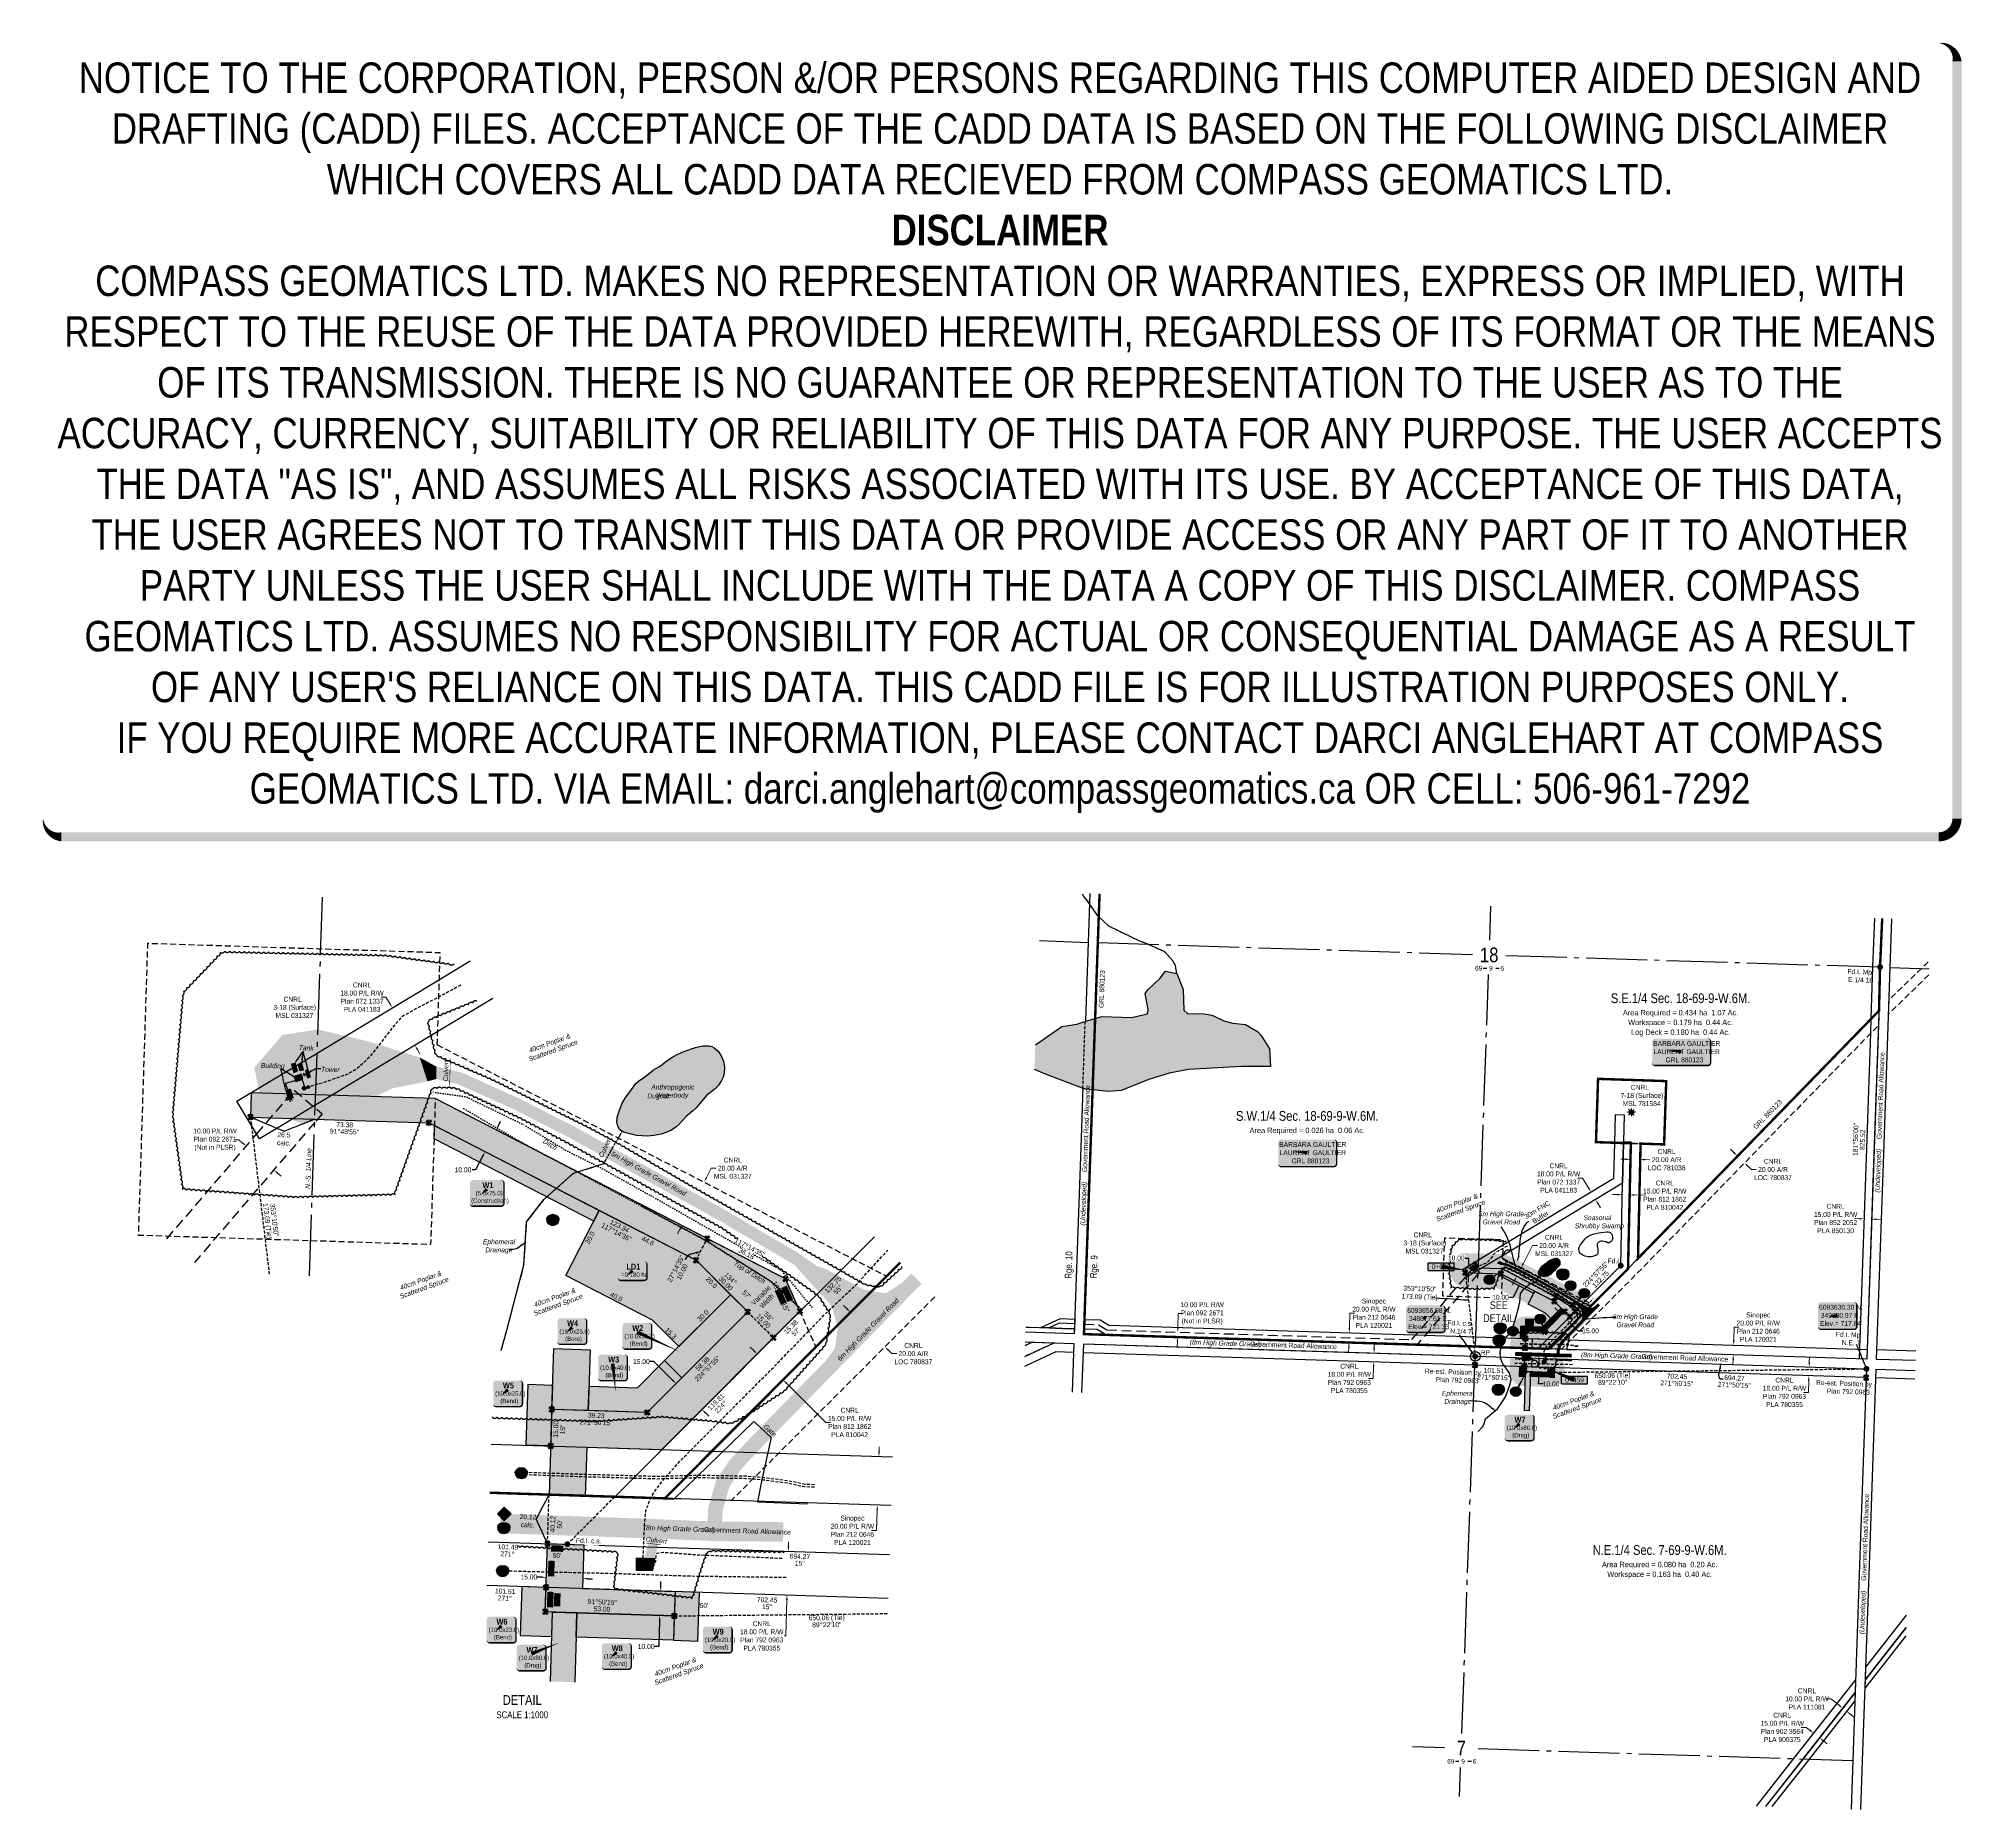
# Model space of a CAD drawing. Extents: x 345928 to 349876, y 6092726 to 6096361.
import ezdxf
from ezdxf.enums import TextEntityAlignment as Align

# ---------------------------------------------------------------- set-up
doc = ezdxf.new("R2010")
doc.units = 0
doc.header["$LTSCALE"] = 5
doc.header["$PDSIZE"] = 0.5
for name, pattern in [('0', [1, 1, 0]), ('CENTERLINEX3', [5, 2.5, -1, 0.5, -1]), ('foc-ACCESSROAD', [3.75, 2.5, -1.25]), ('foc-MONUMENT-BDYS', [6, 4, -2]), ('foc-QUARTERLINE', [33, 25, -3, 2, -3]), ('foc-TIELINE', [1.875, 1.25, -0.625]), ('foc-TOPO', [1, 0.2, -0.8]), ('foc-TOPO-ephemeral', [6.25, 3.125, -0.625, 0.625, -0.625, 0.625, -0.625]), ('foc-TRAV', [1.875, 1.25, -0.625]), ('foc-WHEELTRACKS', [2, 0.4, -1.6]), ('UG_PIPE', [1.875, 1.25, -0.625])]:
    doc.linetypes.add(name, pattern=pattern)
doc.layers.get('Defpoints').update_dxf_attribs({"color": 9})
for name, color, linetype in [('10', 1, 'Continuous'), ('35', 37, 'Continuous'), ('9', 3, 'Continuous'), ('AS-FENCE', 48, 'foc-FENCE'), ('AS-PIPE-UG', 44, 'UG_PIPE'), ('AS-ROADS', 254, 'Continuous'), ('AS-SYMBOL', 7, 'Continuous'), ('C-AR', 13, 'foc-ACCESSROAD'), ('C-RW', 13, 'Continuous'), ('C-SYMBOL', 7, 'Continuous'), ('C-WS', 13, 'foc-ACCESSROAD'), ('C-WS-S', 8, 'Continuous'), ('CG-NOTES', 7, 'Continuous'), ('D-TXT', 6, 'Continuous'), ('DETAIL-T', 7, 'Continuous'), ('F-RW', 190, 'Continuous'), ('Field_Culvert', 7, 'Continuous'), ('L-AREAREQUIRED', 7, 'Continuous'), ('L-AREAWORK', 7, 'Continuous'), ('L-BD', 7, 'Continuous'), ('L-BD1', 253, 'Continuous'), ('L-MON', 1, 'Continuous'), ('L-MON-PLAN', 7, 'foc-MONUMENT-BDYS'), ('L-MON-T', 1, 'Continuous'), ('L-QSEC', 8, 'foc-QUARTERLINE'), ('L-ROAD-T', 7, 'Continuous'), ('L-SEC', 7, 'Continuous'), ('L-SECLBL', 7, 'Continuous'), ('L-TIE', 7, 'foc-TIELINE'), ('L-TITLEDB', 4, 'Continuous'), ('L-WATER-DASH', 7, 'foc-TRAV'), ('P-BORE', 7, 'Continuous'), ('P-BUFFER-H 30m', 51, 'Continuous'), ('P-BUFFER-T', 40, 'Continuous'), ('P-CROSSINGS', 250, 'Continuous'), ('P-ELEVATION', 7, 'Continuous'), ('P-IOP2', 10, 'Continuous'), ('P-IOP2-H', 21, 'Continuous'), ('P-LTO', 14, 'Continuous'), ('P-PROPOSED', 10, 'Continuous'), ('P-PROPOSED-H', 21, 'Continuous'), ('P-STATION', 7, 'Continuous'), ('P-TEMP-BLOCKS', 250, 'Continuous'), ('P-TEMP-BLUE', 146, 'Continuous'), ('P-TRAV', 4, 'foc-TRAV'), ('P-TXT', 4, 'Continuous'), ('T-BUSH', 110, '0'), ('T-BUSH-T', 110, 'Continuous'), ('T-CREEK', 160, 'Continuous'), ('T-DRAW', 143, 'foc-TOPO-ephemeral'), ('T-LOW-AREA', 48, 'foc-TOPO'), ('T-VEGETATION CHANGE', 104, 'foc-TOPO'), ('T-WATER', 160, 'Continuous'), ('T-WATER-H', 133, 'Continuous'), ('T-WATER-P3', 160, 'foc-WHEELTRACKS'), ('T-WATER-T', 170, 'Continuous'), ('WETLAND', 143, 'Continuous'), ('WETLAND-T', 146, 'Continuous')]:
    doc.layers.add(name, color=color, linetype=linetype)
doc.layers.add('AS-FMA BOUNDARY', color=7, linetype='Continuous', true_color=0x008f47, transparency=0.7)
for name, color, linetype, true_color in [('AS-FMA-T', 7, 'Continuous', 0x00b386), ('AS-PIPE-AG', 7, 'Continuous', 0x7d00fa), ('AS-STRUCTURE-H', 7, 'Continuous', 0xa8a8a8), ('AS-STRUCTURE-T', 7, 'Continuous', 0x454545), ('P-IOP4-H', 7, 'Continuous', 0x99e6ff), ('P-TEMP-BLUE-H', 7, 'Continuous', 0x99e6ff)]:
    doc.layers.add(name, color=color, linetype=linetype, true_color=true_color)
for name, color, linetype, lineweight in [('AS-GENERAL', 48, 'Continuous', 18), ('C-AR-T', 13, 'Continuous', 9), ('C-RW-T', 13, 'Continuous', 9), ('C-WS-T', 13, 'Continuous', 9), ('F-RW-T', 190, 'Continuous', 9), ('T-TEXT', 48, 'Continuous', 18)]:
    doc.layers.add(name, color=color, linetype=linetype, lineweight=lineweight)
doc.layers.add('AS-STRUCTURE', color=7, linetype='Continuous', lineweight=30, true_color=0x595959)
doc.layers.add('DISCLAIMER', color=7, linetype='Continuous', plot=False)
doc.styles.add('100L', font='ARIALN.TTF', dxfattribs={"height": 11})
doc.styles.add('175L', font='ARIALN.TTF', dxfattribs={"height": 20})
doc.styles.add('80', font='ARIALN.TTF', dxfattribs={"height": 10})
doc.styles.add('80CG', font='ARIALN.TTF', dxfattribs={"height": 10})
doc.styles.add('80L', font='ARIALN.TTF', dxfattribs={"height": 10})
doc.styles.add('80LS', font='ARIALNI.TTF', dxfattribs={"height": 10})
doc.styles.add('BOLD', font='ARIALNB.TTF')
doc.styles.add('Crossing', font='ARIALN.TTF', dxfattribs={"height": 10})
doc.styles.add('foc-LtypeFont', font='ARIALN.TTF', dxfattribs={"height": 7.35})
doc.styles.add('Legend', font='ARIALN.TTF')
doc.styles.add('SIMPLEX', font='ARIALN.TTF')
doc.linetypes.add('foc-FENCE', pattern='A,10,-1,["X",foc-LtypeFont,S=0.2,R=0,X=-0.625,Y=-0.75],-1.24', length=12.24)
doc.linetypes.add('foc-TOPO-flowdirection-NOLINE', pattern='A,0,[">",foc-LtypeFont,S=0.3,R=0,X=0,Y=-0.945],-20,[">",foc-LtypeFont,S=0.3,R=0,X=0,Y=-0.945],0', length=20)
doc.dimstyles.new('Compass 5 000', dxfattribs={"dimscale": 5, "dimtxt": 9, "dimasz": 2, "dimexe": 0.2, "dimexo": 0.0625, "dimgap": 0.5, "dimtad": 0, "dimtih": 1, "dimtoh": 1, "dimzin": 0, "dimdsep": 46, "dimtxsty": '80CG', "dimcen": 0.1, "dimse1": 1, "dimse2": 1, "dimclrd": 256, "dimclrt": 256, "dimaunit": 1, "dimadec": 4, "dimazin": 0, "dimtfac": 0.06, "dimtofl": 0, "dimtmove": 0, "dimatfit": 1, "dimfxl": 0.2, "dimtolj": 1, "dimtzin": 0, "dimlwd": -1, "dimarcsym": 0})

# ---------------------------------------------------------------- blocks, each defined once
blk = doc.blocks.new('L-SECLBL')
at = {"layer": '9', "color": 7}
for p, q in [((-5.1, -27.8), (-12.3, -27.8)), ((20.7, -27.8), (13.5, -27.8))]:
    blk.add_line(p, q, dxfattribs=at)
at = {"layer": '10', "color": 2, "style": 'SIMPLEX'}
blk.add_attdef('SEC', text='', height=30, dxfattribs=at).set_placement((0, 0), align=Align.MIDDLE)
at = {"layer": '10', "color": 5, "style": '80L'}
blk.add_attdef('TWP', text='', height=9.5, dxfattribs=at).set_placement((-14.4, -27.4), align=Align.MIDDLE_RIGHT)
blk.add_attdef('RGE', text='', height=9.5, dxfattribs=at).set_placement((3.6, -27.4), align=Align.MIDDLE_CENTER)
blk.add_attdef('MER', text='', height=9.5, dxfattribs=at).set_placement((23.2, -27.4), align=Align.MIDDLE_LEFT)
blk = doc.blocks.new('*D376')
at = {"layer": 'C-AR-T', "transparency": 16777216}
for p, q in [((349408.9, 6094074.3), (349401.7, 6094081.2)), ((349437.6, 6094046.4), (349444.7, 6094039.4)), ((349444.7, 6094039.4), (349454.7, 6094039.4))]:
    blk.add_line(p, q, dxfattribs=at)
for points in [[(349410, 6094075.5), (349407.7, 6094073.1), (349416, 6094067.3)], [(349438.7, 6094047.6), (349436.4, 6094045.2), (349430.4, 6094053.4)]]:
    blk.add_solid(points, dxfattribs=at)
at = {"layer": 'Defpoints', "color": 0, "transparency": 16777216}
for p in [(349416, 6094067.3), (349318, 6093966.3), (349332.4, 6093952.4)]:
    blk.add_point(p, dxfattribs=at)
at = {"layer": 'C-AR-T', "transparency": 16777216, "insert": (349489, 6094039.4), "char_height": 10, "attachment_point": 5, "style": '80CG'}
blk.add_mtext('\\A1;CNRL\\P20.00 A/R\\PLOC 780837', dxfattribs=at)
blk = doc.blocks.new('*D377')
at = {"layer": 'C-AR-T', "transparency": 16777216}
for p, q in [((349186.3, 6094060.6), (349176.4, 6094060.8)), ((349226.3, 6094059.7), (349236.3, 6094059.5))]:
    blk.add_line(p, q, dxfattribs=at)
for points in [[(349186.4, 6094062.2), (349186.3, 6094058.9), (349196.3, 6094060.3)], [(349226.4, 6094061.4), (349226.3, 6094058), (349216.3, 6094059.9)]]:
    blk.add_solid(points, dxfattribs=at)
at = {"layer": 'Defpoints', "color": 0, "transparency": 16777216}
for p in [(349216.3, 6094059.9), (349195.8, 6094034.1), (349215.8, 6094033.7)]:
    blk.add_point(p, dxfattribs=at)
at = {"layer": 'C-AR-T', "transparency": 16777216, "insert": (349270.6, 6094059.5), "char_height": 10, "attachment_point": 5, "style": '80CG'}
blk.add_mtext('\\A1;CNRL\\P20.00 A/R\\PLOC 781038', dxfattribs=at)
blk = doc.blocks.new('*D378')
at = {"layer": 'C-AR-T', "transparency": 16777216}
for p, q in [((348976.5, 6093846.7), (348995.2, 6093883.4)), ((348995.2, 6093883.4), (349005.2, 6093883.4)), ((348958.3, 6093811.1), (348953.7, 6093802.2))]:
    blk.add_line(p, q, dxfattribs=at)
for points in [[(348956.8, 6093811.9), (348959.8, 6093810.3), (348962.8, 6093820)], [(348975, 6093847.5), (348978, 6093846), (348971.9, 6093837.8)]]:
    blk.add_solid(points, dxfattribs=at)
at = {"layer": 'Defpoints', "color": 0, "transparency": 16777216}
for p in [(348971.9, 6093837.8), (349010.6, 6093795.6), (349019.7, 6093813.4)]:
    blk.add_point(p, dxfattribs=at)
at = {"layer": 'C-AR-T', "transparency": 16777216, "insert": (349039.5, 6093883.4), "char_height": 10, "attachment_point": 5, "style": '80CG'}
blk.add_mtext('\\A1;CNRL\\P20.00 A/R\\PMSL 031327', dxfattribs=at)
blk = doc.blocks.new('*D379')
at = {"layer": 'C-RW-T', "transparency": 16777216}
for p, q in [((349098, 6094022), (349088, 6094022)), ((349110.3, 6094001.6), (349098, 6094022)), ((349129.9, 6093969.1), (349135.1, 6093960.6))]:
    blk.add_line(p, q, dxfattribs=at)
for points in [[(349111.7, 6094002.5), (349108.8, 6094000.8), (349115.4, 6093993.1)], [(349131.3, 6093970), (349128.5, 6093968.3), (349124.7, 6093977.7)]]:
    blk.add_solid(points, dxfattribs=at)
at = {"layer": 'Defpoints', "color": 0, "transparency": 16777216}
for p in [(349115.4, 6093993.1), (349071.4, 6093966.5), (349080.7, 6093951.1)]:
    blk.add_point(p, dxfattribs=at)
at = {"layer": 'C-RW-T', "transparency": 16777216, "insert": (349048.9, 6094022), "char_height": 10, "attachment_point": 5, "style": '80CG'}
blk.add_mtext('\\A1;CNRL\\P18.00 P/L R/W\\PPlan 072 1337\\PPLA 041183', dxfattribs=at)
blk = doc.blocks.new('*D380')
at = {"layer": 'C-RW-T', "transparency": 16777216}
for p, q in [((349607.9, 6092952.9), (349597.9, 6092952.9)), ((349624.6, 6092939.8), (349607.9, 6092952.9)), ((349648.2, 6092921.3), (349656, 6092915.1))]:
    blk.add_line(p, q, dxfattribs=at)
for points in [[(349625.6, 6092941.1), (349623.5, 6092938.5), (349632.4, 6092933.6)], [(349649.2, 6092922.6), (349647.1, 6092920), (349640.3, 6092927.5)]]:
    blk.add_solid(points, dxfattribs=at)
at = {"layer": 'Defpoints', "color": 0, "transparency": 16777216}
for p in [(349616.8, 6092913.7), (349632.4, 6092933.6), (349624.6, 6092907.5)]:
    blk.add_point(p, dxfattribs=at)
at = {"layer": 'C-RW-T', "transparency": 16777216, "insert": (349558.8, 6092952.9), "char_height": 10, "attachment_point": 5, "style": '80CG'}
blk.add_mtext('\\A1;CNRL\\P10.00 P/L R/W\\PPLA 111081', dxfattribs=at)
blk = doc.blocks.new('*D381')
at = {"layer": 'Defpoints', "color": 0, "transparency": 16777216}
for p in [(348619, 6093704.4), (348638.7, 6093703.8), (348638.1, 6093683.8)]:
    blk.add_point(p, dxfattribs=at)
at = {"layer": 'F-RW-T', "transparency": 16777216}
for p, q in [((348619.3, 6093714.4), (348620.2, 6093744.4)), ((348620.2, 6093744.4), (348630.2, 6093744.4)), ((348618.1, 6093674.4), (348617.8, 6093664.4))]:
    blk.add_line(p, q, dxfattribs=at)
for points in [[(348617.6, 6093714.4), (348621, 6093714.3), (348619, 6093704.4)], [(348616.4, 6093674.4), (348619.8, 6093674.3), (348618.4, 6093684.4)]]:
    blk.add_solid(points, dxfattribs=at)
at = {"layer": 'F-RW-T', "transparency": 16777216, "insert": (348669.7, 6093744.4), "char_height": 10, "attachment_point": 5, "style": '80CG'}
blk.add_mtext('\\A1;Sinopec\\P20.00 P/L R/W\\PPlan 212 0646\\PPLA 120021', dxfattribs=at)
blk = doc.blocks.new('*D382')
at = {"layer": 'Defpoints', "color": 0, "transparency": 16777216}
for p in [(349408.1, 6093679.1), (349414, 6093678.9), (349413.4, 6093658.9)]:
    blk.add_point(p, dxfattribs=at)
at = {"layer": 'F-RW-T', "transparency": 16777216}
for p, q in [((349408.4, 6093689.1), (349409.2, 6093715.9)), ((349409.2, 6093715.9), (349419.2, 6093715.9)), ((349407.2, 6093649.1), (349406.8, 6093639.1))]:
    blk.add_line(p, q, dxfattribs=at)
for points in [[(349406.7, 6093689.1), (349410.1, 6093689), (349408.1, 6093679.1)], [(349405.5, 6093649.2), (349408.8, 6093649.1), (349407.5, 6093659.1)]]:
    blk.add_solid(points, dxfattribs=at)
at = {"layer": 'F-RW-T', "transparency": 16777216, "insert": (349458.8, 6093715.9), "char_height": 10, "attachment_point": 5, "style": '80CG'}
blk.add_mtext('\\A1;Sinopec\\P20.00 P/L R/W\\PPlan 212 0646\\PPLA 120021', dxfattribs=at)
blk = doc.blocks.new('*D383')
at = {"layer": 'C-RW-T', "transparency": 16777216}
for p, q in [((349563.6, 6093644.1), (349563.9, 6093654.1)), ((349561.7, 6093582.1), (349551.7, 6093582.1)), ((349562.4, 6093606.1), (349561.7, 6093582.1))]:
    blk.add_line(p, q, dxfattribs=at)
for points in [[(349561.9, 6093644.1), (349565.2, 6093644), (349563.3, 6093634.1)], [(349560.7, 6093606.1), (349564.1, 6093606), (349562.7, 6093616.1)]]:
    blk.add_solid(points, dxfattribs=at)
at = {"layer": 'Defpoints', "color": 0, "transparency": 16777216}
for p in [(349051.1, 6093631.9), (349051.6, 6093649.9), (349562.7, 6093616.1)]:
    blk.add_point(p, dxfattribs=at)
at = {"layer": 'C-RW-T', "transparency": 16777216, "insert": (349512.6, 6093582.1), "char_height": 10, "attachment_point": 5, "style": '80CG'}
blk.add_mtext('\\A1;CNRL\\P18.00 P/L R/W\\PPlan 792 0963\\PPLA 780355', dxfattribs=at)
blk = doc.blocks.new('*D384')
at = {"layer": 'C-RW-T', "transparency": 16777216}
for p, q in [((349169.6, 6093988), (349159.6, 6093988.2)), ((349204.6, 6093987.2), (349227.7, 6093986.7))]:
    blk.add_line(p, q, dxfattribs=at)
for points in [[(349169.7, 6093989.6), (349169.6, 6093986.3), (349179.6, 6093987.8)], [(349204.7, 6093988.9), (349204.6, 6093985.6), (349194.6, 6093987.4)]]:
    blk.add_solid(points, dxfattribs=at)
at = {"layer": 'Defpoints', "color": 0, "transparency": 16777216}
for p in [(349179.6, 6093987.8), (349178, 6093909.4), (349193, 6093909.1)]:
    blk.add_point(p, dxfattribs=at)
at = {"layer": 'C-RW-T', "transparency": 16777216, "insert": (349266.8, 6093986.7), "char_height": 10, "attachment_point": 5, "style": '80CG'}
blk.add_mtext('\\A1;CNRL\\P15.00 P/L R/W\\PPlan 812 1862\\PPLA 810042', dxfattribs=at)
blk = doc.blocks.new('*D385')
at = {"layer": 'C-RW-T', "transparency": 16777216}
for p, q in [((349666.6, 6093938.4), (349656.6, 6093938.8)), ((349701.6, 6093937.3), (349711.6, 6093936.9))]:
    blk.add_line(p, q, dxfattribs=at)
for points in [[(349666.7, 6093940.1), (349666.6, 6093936.8), (349676.6, 6093938.1)], [(349701.7, 6093938.9), (349701.6, 6093935.6), (349691.6, 6093937.6)]]:
    blk.add_solid(points, dxfattribs=at)
at = {"layer": 'Defpoints', "color": 0, "transparency": 16777216}
for p in [(349676.6, 6093938.1), (349676.8, 6093944.3), (349691.9, 6093943.8)]:
    blk.add_point(p, dxfattribs=at)
at = {"layer": 'C-RW-T', "transparency": 16777216, "insert": (349617.6, 6093938.8), "char_height": 10, "attachment_point": 5, "style": '80CG'}
blk.add_mtext('\\A1;CNRL\\P15.00 P/L R/W\\PPlan 852 2052\\PPLA 850130', dxfattribs=at)
blk = doc.blocks.new('*D386')
at = {"layer": 'C-RW-T', "transparency": 16777216}
for p, q in [((349557.1, 6092894.5), (349547.1, 6092894.5)), ((349565, 6092888.3), (349557.1, 6092894.5)), ((349592.5, 6092866.7), (349600.4, 6092860.6))]:
    blk.add_line(p, q, dxfattribs=at)
for points in [[(349566, 6092889.7), (349564, 6092887), (349572.9, 6092882.2)], [(349593.6, 6092868.1), (349591.5, 6092865.4), (349584.7, 6092872.9)]]:
    blk.add_solid(points, dxfattribs=at)
at = {"layer": 'Defpoints', "color": 0, "transparency": 16777216}
for p in [(349572.9, 6092882.2), (349576.4, 6092886.7), (349588.2, 6092877.4)]:
    blk.add_point(p, dxfattribs=at)
at = {"layer": 'C-RW-T', "transparency": 16777216, "insert": (349508.1, 6092894.5), "char_height": 10, "attachment_point": 5, "style": '80CG'}
blk.add_mtext('\\A1;CNRL\\P15.00 P/L R/W\\PPlan 902 3564\\PPLA 900375', dxfattribs=at)
blk = doc.blocks.new('GAS')
h = blk.add_hatch(color=255)
h.dxf.hatch_style = 1
edge = h.paths.add_edge_path()
edge.add_arc((0, 0), 0.9, 0, 360)
for p, q in [((-0.81, 0), (-1.62, 0)), ((-0.57, 0.57), (-1.14, 1.14)), ((0, 0.81), (0, 1.62)), ((0.57, 0.57), (1.14, 1.14)), ((1.62, 0), (0.81, 0)), ((-0.57, -0.57), (-1.14, -1.14)), ((0, -0.81), (0, -1.62)), ((1.14, -1.14), (0.57, -0.57))]:
    blk.add_line(p, q)
blk.add_circle((0, 0), 0.8)
blk = doc.blocks.new('*D387')
at = {"layer": 'Defpoints', "color": 0, "transparency": 16777216}
for p in [(348266.9, 6093705.5), (348387.3, 6093701.8), (348387, 6093691.8)]:
    blk.add_point(p, dxfattribs=at)
at = {"layer": 'F-RW-T', "transparency": 16777216}
for p, q in [((348267.2, 6093715.4), (348268.1, 6093743.8)), ((348268.1, 6093743.8), (348278.1, 6093743.8)), ((348266.3, 6093685.5), (348266, 6093675.5))]:
    blk.add_line(p, q, dxfattribs=at)
for points in [[(348265.5, 6093715.5), (348268.9, 6093715.4), (348266.9, 6093705.5)], [(348264.6, 6093685.5), (348267.9, 6093685.4), (348266.6, 6093695.5)]]:
    blk.add_solid(points, dxfattribs=at)
at = {"layer": 'F-RW-T', "transparency": 16777216, "insert": (348317.1, 6093743.8), "char_height": 10, "attachment_point": 5, "style": '80CG'}
blk.add_mtext('\\A1;10.00 P/L R/W\\PPlan 092 2671\\P(Not in PLSR)', dxfattribs=at)
blk = doc.blocks.new('*U375')
h = blk.add_hatch(color=59)
edge = h.paths.add_edge_path()
edge.add_line((-54, -28.5), (54, -28.5))
edge.add_arc((54, -22.5), 6, 270, 360)
edge.add_line((60, -22.5), (60, 21))
edge.add_arc((54, 21), 6, 0, 90)
edge.add_line((54, 27), (-54, 27))
edge.add_arc((-54, 21), 6, 90, 180)
edge.add_line((-60, 21), (-60, -22.5))
edge.add_arc((-54, -22.5), 6, 180, 270)
at = {"color": 1, "flags": 128}
blk.add_lwpolyline([(-54, -28.5, 3, 3, 0), (54, -28.5, 3, 3, 0.414214), (60, -22.5, 3, 3, 0), (60, 21, 3, 0, 0.414214), (54, 27, 0, 0, 0), (-54, 27, 0, 0, 0.414214), (-60, 21, 0, 0, 0), (-60, -22.5, 0, 3, 0.414214)], format="xyseb", close=True, dxfattribs=at)
blk.add_lwpolyline([(-29.7, 2.7, 0, 7.5, 0), (0, 0, 0, 0, 0)], format="xyseb", dxfattribs=at)
at = {"color": 1, "style": '80'}
blk.add_attdef('ENTER_TEXT_001', (-36.7, -5), '', height=10, dxfattribs=at)
blk = doc.blocks.new('fdia')
at = {"color": 255, "const_width": 1}
blk.add_lwpolyline([(-0.5, 0, 1), (0.5, 0, 1)], format="xyb", close=True, dxfattribs=at)
blk = doc.blocks.new('Fdiaa')
blk.add_blockref('fdia', (0, 0))
blk = doc.blocks.new('fdib')
at = {"color": 1, "const_width": 1.6}
blk.add_lwpolyline([(-0.4, 0, 1), (0.4, 0, 1)], format="xyb", close=True, dxfattribs=at)
at = {"color": 1}
blk.add_circle((0, 0), 0.8, dxfattribs=at)
blk = doc.blocks.new('Fdibb')
blk.add_blockref('fdib', (0, 0))
blk = doc.blocks.new('fdicc')
for name in ['Fdibb', 'Fdiaa']:
    blk.add_blockref(name, (0, 0))
blk = doc.blocks.new('FDI')
blk.add_blockref('fdicc', (0, 0))
blk = doc.blocks.new('PIG')
h = blk.add_hatch(color=255)
h.dxf.hatch_style = 1
edge = h.paths.add_edge_path()
edge.add_arc((0, 0), 0.85, 0, 360)
at = {"layer": 'AS-SYMBOL'}
h = blk.add_hatch(color=13, dxfattribs=at)
h.dxf.hatch_style = 1
h.paths.add_polyline_path([(-0.1, 0, 1), (-0.55, 0, 1)])
h = blk.add_hatch(color=13, dxfattribs=at)
h.dxf.hatch_style = 1
h.paths.add_polyline_path([(0.1, 0, 1), (0.55, 0, 1)])
at = {"layer": 'AS-SYMBOL', "color": 13}
for centre, radius in [((0, 0), 0.75), ((-0.33, 0), 0.225), ((0.33, 0), 0.225)]:
    blk.add_circle(centre, radius, dxfattribs=at)
blk = doc.blocks.new('RISER')
h = blk.add_hatch(color=255)
h.dxf.hatch_style = 1
edge = h.paths.add_edge_path()
edge.add_arc((0, 0), 0.7, 0, 360)
blk.add_hatch(color=13).paths.add_polyline_path([(0.58, -0.15), (-0.58, -0.15, 0.774597)])
at = {"color": 13}
blk.add_line((-0.58, -0.15), (0.58, -0.15), dxfattribs=at)
blk.add_circle((0, 0), 0.6, dxfattribs=at)
blk = doc.blocks.new('TEMP')
h = blk.add_hatch(color=255)
h.dxf.hatch_style = 1
h.paths.add_polyline_path([(0, 0.25), (-0.67, 1.15), (-0.67, 0.67), (-1.15, 0.67), (-0.25, 0), (-1.15, -0.67), (-0.67, -0.67), (-0.67, -1.15), (0, -0.25), (0.67, -1.15), (0.67, -0.67), (1.15, -0.67), (0.25, 0), (1.15, 0.67), (0.67, 0.67), (0.67, 1.15)])
h.paths.add_polyline_path([(0.57, 0.85), (0.57, 0.57), (0.85, 0.57), (0.08, 0), (0.85, -0.57), (0.57, -0.57), (0.57, -0.85), (0, -0.08), (-0.57, -0.85), (-0.57, -0.57), (-0.85, -0.57), (-0.08, 0), (-0.85, 0.57), (-0.57, 0.57), (-0.57, 0.85), (0, 0.08)], flags=16)
h = blk.add_hatch(color=1)
h.dxf.hatch_style = 1
h.paths.add_polyline_path([(0, 0.08), (-0.57, 0.85), (-0.57, 0.57), (-0.85, 0.57), (-0.08, 0), (-0.85, -0.57), (-0.57, -0.57), (-0.57, -0.85), (0, -0.08), (0.57, -0.85), (0.57, -0.57), (0.85, -0.57), (0.08, 0), (0.85, 0.57), (0.57, 0.57), (0.57, 0.85)])
at = {"color": 1}
for p, q in [((-0.08, 0), (0.08, 0)), ((0, 0.08), (0, -0.08))]:
    blk.add_line(p, q, dxfattribs=at)
at = {"color": 255, "flags": 128}
blk.add_lwpolyline([(-0.25, 0), (-1.15, 0.67), (-0.67, 0.67), (-0.67, 1.15), (0, 0.25), (0.67, 1.15), (0.67, 0.67), (1.15, 0.67), (0.25, 0), (1.15, -0.67), (0.67, -0.67), (0.67, -1.15), (0, -0.25), (-0.67, -1.15), (-0.67, -0.67), (-1.15, -0.67)], close=True, dxfattribs=at)
at = {"color": 1, "flags": 128}
blk.add_lwpolyline([(-0.08, 0), (-0.85, 0.57), (-0.57, 0.57), (-0.57, 0.85), (0, 0.08), (0.57, 0.85), (0.57, 0.57), (0.85, 0.57), (0.08, 0), (0.85, -0.57), (0.57, -0.57), (0.57, -0.85), (0, -0.08), (-0.57, -0.85), (-0.57, -0.57), (-0.85, -0.57)], close=True, dxfattribs=at)
blk = doc.blocks.new('*D392')
at = {"layer": 'C-AR-T', "transparency": 16777216}
for p, q in [((347299.3, 6094022.9), (347309.1, 6094042.1)), ((347309.1, 6094042.1), (347319.1, 6094042.1)), ((347244.8, 6093916.1), (347240.2, 6093907.2))]:
    blk.add_line(p, q, dxfattribs=at)
for points in [[(347297.9, 6094023.7), (347300.8, 6094022.2), (347294.8, 6094014)], [(347243.3, 6093916.8), (347246.2, 6093915.3), (347249.3, 6093925)]]:
    blk.add_solid(points, dxfattribs=at)
at = {"layer": 'Defpoints', "color": 0, "transparency": 16777216}
for p in [(347176.3, 6094074.6), (347130.8, 6093985.6), (347294.8, 6094014)]:
    blk.add_point(p, dxfattribs=at)
at = {"layer": 'C-AR-T', "transparency": 16777216, "insert": (347353.4, 6094042.1), "char_height": 10, "attachment_point": 5, "style": '80CG'}
blk.add_mtext('\\A1;CNRL\\P20.00 A/R\\PMSL 031327', dxfattribs=at)
blk = doc.blocks.new('*D393')
at = {"layer": 'C-RW-T', "transparency": 16777216}
for p, q in [((347467.7, 6093265.6), (347468, 6093275.6)), ((347464.3, 6093155.7), (347462, 6093082.2)), ((347462, 6093082.2), (347452, 6093082.2))]:
    blk.add_line(p, q, dxfattribs=at)
for points in [[(347466, 6093265.7), (347469.4, 6093265.6), (347467.4, 6093255.6)], [(347462.6, 6093155.8), (347466, 6093155.7), (347464.6, 6093165.7)]]:
    blk.add_solid(points, dxfattribs=at)
at = {"layer": 'Defpoints', "color": 0, "transparency": 16777216}
for p in [(347335.2, 6093259.7), (347332.5, 6093169.8), (347464.6, 6093165.7)]:
    blk.add_point(p, dxfattribs=at)
at = {"layer": 'C-RW-T', "transparency": 16777216, "insert": (347412.9, 6093082.2), "char_height": 10, "attachment_point": 5, "style": '80CG', "bg_fill": 3, "box_fill_scale": 1.1, "bg_fill_color": 256, "bg_fill_true_color": 13158600, "bg_fill_transparency": 0}
blk.add_mtext('\\A1;CNRL\\P18.00 P/L R/W\\PPlan 792 0963\\PPLA 780355', dxfattribs=at)
blk = doc.blocks.new('*D394')
at = {"layer": 'Defpoints', "color": 0, "transparency": 16777216}
for p in [(346362.9, 6094096.9), (346354.7, 6094087.3), (346419.5, 6094048.3)]:
    blk.add_point(p, dxfattribs=at)
at = {"layer": 'F-RW-T', "transparency": 16777216}
for p, q in [((346339.5, 6094100.3), (346329.5, 6094100.3)), ((346347.1, 6094093.8), (346339.5, 6094100.3)), ((346418.9, 6094032.2), (346426.4, 6094025.7))]:
    blk.add_line(p, q, dxfattribs=at)
for points in [[(346348.2, 6094095.1), (346346, 6094092.5), (346354.7, 6094087.3)], [(346419.9, 6094033.5), (346417.8, 6094031), (346411.3, 6094038.7)]]:
    blk.add_solid(points, dxfattribs=at)
at = {"layer": 'F-RW-T', "transparency": 16777216, "insert": (346290.4, 6094100.3), "char_height": 10, "attachment_point": 5, "style": '80CG'}
blk.add_mtext('\\A1;10.00 P/L R/W\\PPlan 092 2671\\P(Not in PLSR)', dxfattribs=at)
blk = doc.blocks.new('*D395')
at = {"layer": 'C-RW-T', "transparency": 16777216}
for p, q in [((346641.3, 6094393.1), (346631.3, 6094393.1)), ((346649.3, 6094379.9), (346641.3, 6094393.1)), ((346706, 6094285.7), (346711.1, 6094277.1))]:
    blk.add_line(p, q, dxfattribs=at)
for points in [[(346650.7, 6094380.8), (346647.9, 6094379.1), (346654.4, 6094371.3)], [(346707.4, 6094286.6), (346704.6, 6094284.8), (346700.8, 6094294.3)]]:
    blk.add_solid(points, dxfattribs=at)
at = {"layer": 'Defpoints', "color": 0, "transparency": 16777216}
for p in [(346654.4, 6094371.3), (346649.8, 6094368.5), (346696.2, 6094291.5)]:
    blk.add_point(p, dxfattribs=at)
at = {"layer": 'C-RW-T', "transparency": 16777216, "insert": (346592.2, 6094393.1), "char_height": 10, "attachment_point": 5, "style": '80CG'}
blk.add_mtext('\\A1;CNRL\\P18.00 P/L R/W\\PPlan 072 1337\\PPLA 041183', dxfattribs=at)
blk = doc.blocks.new('see_detail')
at = {"layer": 'DETAIL-T', "color": 3, "insert": (0, 0), "char_height": 16, "width": 63.636, "attachment_point": 5, "style": '80CG'}
blk.add_mtext('SEE\\PDETAIL', dxfattribs=at)
blk = doc.blocks.new('*D403')
at = {"layer": 'Defpoints', "color": 0, "transparency": 16777216}
for p in [(347630.7, 6093451.2), (347653.4, 6093450.5), (347627.5, 6093351.3)]:
    blk.add_point(p, dxfattribs=at)
at = {"layer": 'F-RW-T', "transparency": 16777216}
for p, q in [((347653.7, 6093460.5), (347654, 6093470.5)), ((347649.9, 6093340.6), (347648.5, 6093298.9)), ((347648.5, 6093298.9), (347638.5, 6093298.9))]:
    blk.add_line(p, q, dxfattribs=at)
for points in [[(347652.1, 6093460.5), (347655.4, 6093460.4), (347653.4, 6093450.5)], [(347648.2, 6093340.6), (347651.5, 6093340.5), (347650.2, 6093350.6)]]:
    blk.add_solid(points, dxfattribs=at)
at = {"layer": 'F-RW-T', "transparency": 16777216, "insert": (347599, 6093298.9), "char_height": 10, "attachment_point": 5, "style": '80CG'}
blk.add_mtext('\\A1;Sinopec\\P20.00 P/L R/W\\PPlan 212 0646\\PPLA 120021', dxfattribs=at)
blk = doc.blocks.new('*D404')
at = {"layer": 'C-AR-T', "transparency": 16777216}
for p, q in [((347587.9, 6093753.4), (347580.8, 6093760.4)), ((347672.8, 6093668.6), (347679.9, 6093661.5)), ((347679.9, 6093661.5), (347689.9, 6093661.5))]:
    blk.add_line(p, q, dxfattribs=at)
for points in [[(347589.1, 6093754.5), (347586.7, 6093752.2), (347595, 6093746.3)], [(347674, 6093669.8), (347671.6, 6093667.4), (347665.7, 6093675.6)]]:
    blk.add_solid(points, dxfattribs=at)
at = {"layer": 'Defpoints', "color": 0, "transparency": 16777216}
for p in [(347561, 6093712.2), (347665.7, 6093675.6), (347631.7, 6093641.6)]:
    blk.add_point(p, dxfattribs=at)
at = {"layer": 'C-AR-T', "transparency": 16777216, "insert": (347724.2, 6093661.5), "char_height": 10, "attachment_point": 5, "style": '80CG'}
blk.add_mtext('\\A1;CNRL\\P20.00 A/R\\PLOC 780837', dxfattribs=at)
blk = doc.blocks.new('*D405')
at = {"layer": 'C-RW-T', "transparency": 16777216}
for p, q in [((347396.5, 6093667.8), (347389.4, 6093674.9)), ((347463.7, 6093600.7), (347544.2, 6093520.3)), ((347544.2, 6093520.3), (347554.2, 6093520.3))]:
    blk.add_line(p, q, dxfattribs=at)
for points in [[(347397.7, 6093669), (347395.3, 6093666.6), (347403.6, 6093660.8)], [(347464.9, 6093601.9), (347462.5, 6093599.5), (347456.6, 6093607.8)]]:
    blk.add_solid(points, dxfattribs=at)
at = {"layer": 'Defpoints', "color": 0, "transparency": 16777216}
for p in [(347403.6, 6093660.8), (347401, 6093658.2), (347454.1, 6093605.2)]:
    blk.add_point(p, dxfattribs=at)
at = {"layer": 'C-RW-T', "transparency": 16777216, "insert": (347593.3, 6093520.3), "char_height": 10, "attachment_point": 5, "style": '80CG'}
blk.add_mtext('\\A1;CNRL\\P15.00 P/L R/W\\PPlan 812 1862\\PPLA 810042', dxfattribs=at)
blk = doc.blocks.new('*D406')
at = {"layer": 'Defpoints', "color": 0, "transparency": 16777216}
for p in [(348969.9, 6093805.2), (348970, 6093805.2), (348974.5, 6093814.1)]:
    blk.add_point(p, dxfattribs=at)
at = {"layer": 'P-TXT', "transparency": 16777216}
for p, q in [((348979.1, 6093823), (348983.7, 6093831.9)), ((348965.4, 6093796.3), (348955.5, 6093777.1)), ((348955.5, 6093777.1), (348945.5, 6093777.1))]:
    blk.add_line(p, q, dxfattribs=at)
for points in [[(348977.6, 6093823.7), (348980.6, 6093822.2), (348974.5, 6093814.1)], [(348963.9, 6093797.1), (348966.9, 6093795.5), (348970, 6093805.2)]]:
    blk.add_solid(points, dxfattribs=at)
at = {"layer": 'P-TXT', "transparency": 16777216, "insert": (348929.6, 6093777.1), "char_height": 10, "attachment_point": 5, "style": '80CG', "bg_fill": 3, "box_fill_scale": 1.1, "bg_fill_color": 256, "bg_fill_true_color": 13158600, "bg_fill_transparency": 0}
blk.add_mtext('\\A1;10.00', dxfattribs=at)
blk = doc.blocks.new('*D407')
at = {"layer": 'Defpoints', "color": 0, "transparency": 16777216}
for p in [(349055.1, 6093741.8), (349051, 6093737.7), (349061.6, 6093727.1)]:
    blk.add_point(p, dxfattribs=at)
at = {"layer": 'P-TXT', "transparency": 16777216}
for p, q in [((349048, 6093748.8), (349040.9, 6093755.9)), ((349072.8, 6093724.1), (349088.6, 6093708.3)), ((349088.6, 6093708.3), (349098.6, 6093708.3))]:
    blk.add_line(p, q, dxfattribs=at)
for points in [[(349049.2, 6093750), (349046.8, 6093747.6), (349055.1, 6093741.8)], [(349073.9, 6093725.3), (349071.6, 6093722.9), (349065.7, 6093731.2)]]:
    blk.add_solid(points, dxfattribs=at)
at = {"layer": 'P-TXT', "transparency": 16777216, "insert": (349114.5, 6093708.3), "char_height": 10, "attachment_point": 5, "style": '80CG'}
blk.add_mtext('\\A1;15.00', dxfattribs=at)
blk = doc.blocks.new('*D408')
at = {"layer": 'Defpoints', "color": 0, "transparency": 16777216}
for p in [(346844.8, 6094076.2), (346950.4, 6094078.1), (346927.5, 6094033.6)]:
    blk.add_point(p, dxfattribs=at)
at = {"layer": 'P-TXT', "transparency": 16777216}
for p, q in [((346872.2, 6094129.5), (346876.8, 6094138.4)), ((346840.2, 6094067.3), (346825.5, 6094038.7)), ((346825.5, 6094038.7), (346815.5, 6094038.7))]:
    blk.add_line(p, q, dxfattribs=at)
for points in [[(346870.8, 6094130.3), (346873.7, 6094128.8), (346867.7, 6094120.7)], [(346838.7, 6094068.1), (346841.7, 6094066.6), (346844.8, 6094076.2)]]:
    blk.add_solid(points, dxfattribs=at)
at = {"layer": 'P-TXT', "transparency": 16777216, "insert": (346799.5, 6094038.7), "char_height": 10, "attachment_point": 5, "style": '80CG', "bg_fill": 3, "box_fill_scale": 1.1, "bg_fill_color": 256, "bg_fill_true_color": 13158600, "bg_fill_transparency": 0}
blk.add_mtext('\\A1;10.00', dxfattribs=at)
blk = doc.blocks.new('*D409')
at = {"layer": 'Defpoints', "color": 0, "transparency": 16777216}
for p in [(347332.6, 6093695.8), (347385.7, 6093642.8), (347237, 6093600.1)]:
    blk.add_point(p, dxfattribs=at)
at = {"layer": 'P-TXT', "transparency": 16777216}
for p, q in [((347191.6, 6093645.4), (347181.6, 6093645.4)), ((347229.9, 6093607.1), (347191.6, 6093645.4)), ((347297.1, 6093540), (347304.2, 6093532.9))]:
    blk.add_line(p, q, dxfattribs=at)
for points in [[(347231.1, 6093608.3), (347228.7, 6093605.9), (347237, 6093600.1)], [(347298.3, 6093541.2), (347295.9, 6093538.8), (347290, 6093547.1)]]:
    blk.add_solid(points, dxfattribs=at)
at = {"layer": 'P-TXT', "transparency": 16777216, "insert": (347165.7, 6093645.4), "char_height": 10, "attachment_point": 5, "style": '80CG'}
blk.add_mtext('\\A1;15.00', dxfattribs=at)
blk = doc.blocks.new('*U412')
at = {"true_color": 0x99e6ff}
h = blk.add_hatch(color=141, dxfattribs=at)
edge = h.paths.add_edge_path()
edge.add_line((-24, -35), (24, -35))
edge.add_arc((24, -29), 6, 270, 360)
edge.add_line((30, -29), (30, 12.5))
edge.add_arc((24, 12.5), 6, 0, 90)
edge.add_line((24, 18.5), (-24, 18.5))
edge.add_arc((-24, 12.5), 6, 90, 180)
edge.add_line((-30, 12.5), (-30, -29))
edge.add_arc((-24, -29), 6, 180, 270)
at = {"color": 250, "flags": 128}
blk.add_lwpolyline([(-24, -35, 3, 3, 0), (24, -35, 3, 3, 0.414214), (30, -29, 3, 3, 0), (30, 12.5, 3, 0, 0.414214), (24, 18.5, 0, 0, 0), (-24, 18.5, 0, 0, 0.414214), (-30, 12.5, 0, 0, 0), (-30, -29, 0, 3, 0.414214)], format="xyseb", close=True, dxfattribs=at)
at = {"flags": 128}
blk.add_lwpolyline([(-12.1, -11, 0, 7.5, 0), (0, 0, 0, 0, 0)], format="xyseb", dxfattribs=at)
at = {"color": 250}
for tag, p, height, style in [('TEMP_AREA_W1_001', (-9.2, 2.2), 12, 'BOLD'), ('ENTER_TEXT_001', (-30.7, -12.8), 9, '80')]:
    blk.add_attdef(tag, p, '', height=height, dxfattribs=dict(at, style=style))
blk = doc.blocks.new('*U411')
at = {"true_color": 0x99e6ff}
h = blk.add_hatch(color=141, dxfattribs=at)
edge = h.paths.add_edge_path()
edge.add_line((-29, -35), (29, -35))
edge.add_arc((29, -29), 6, 270, 360)
edge.add_line((35, -29), (35, 12.5))
edge.add_arc((29, 12.5), 6, 0, 90)
edge.add_line((29, 18.5), (-29, 18.5))
edge.add_arc((-29, 12.5), 6, 90, 180)
edge.add_line((-35, 12.5), (-35, -29))
edge.add_arc((-29, -29), 6, 180, 270)
at = {"color": 250, "flags": 128}
blk.add_lwpolyline([(-29, -35, 3, 3, 0), (29, -35, 3, 3, 0.414214), (35, -29, 3, 3, 0), (35, 12.5, 3, 0, 0.414214), (29, 18.5, 0, 0, 0), (-29, 18.5, 0, 0, 0.414214), (-35, 12.5, 0, 0, 0), (-35, -29, 0, 3, 0.414214)], format="xyseb", close=True, dxfattribs=at)
at = {"flags": 128}
blk.add_lwpolyline([(-12.1, -11, 0, 7.5, 0), (0, 0, 0, 0, 0)], format="xyseb", dxfattribs=at)
at = {"color": 250}
for tag, p, height, style in [('TEMP_AREA_W1_001', (-9.2, 2.2), 12, 'BOLD'), ('ENTER_TEXT_001', (-30.7, -12.8), 9, '80')]:
    blk.add_attdef(tag, p, '', height=height, dxfattribs=dict(at, style=style))
blk = doc.blocks.new('*U410')
at = {"true_color": 0x99e6ff}
h = blk.add_hatch(color=141, dxfattribs=at)
edge = h.paths.add_edge_path()
edge.add_line((-24, -20), (24, -20))
edge.add_arc((24, -14), 6, 270, 360)
edge.add_line((30, -14), (30, 12.5))
edge.add_arc((24, 12.5), 6, 0, 90)
edge.add_line((24, 18.5), (-24, 18.5))
edge.add_arc((-24, 12.5), 6, 90, 180)
edge.add_line((-30, 12.5), (-30, -14))
edge.add_arc((-24, -14), 6, 180, 270)
at = {"color": 250, "flags": 128}
blk.add_lwpolyline([(-24, -20, 3, 3, 0), (24, -20, 3, 3, 0.414214), (30, -14, 3, 3, 0), (30, 12.5, 3, 0, 0.414214), (24, 18.5, 0, 0, 0), (-24, 18.5, 0, 0, 0.414214), (-30, 12.5, 0, 0, 0), (-30, -14, 0, 3, 0.414214)], format="xyseb", close=True, dxfattribs=at)
at = {"flags": 128}
blk.add_lwpolyline([(-12.1, -11, 0, 7.5, 0), (0, 0, 0, 0, 0)], format="xyseb", dxfattribs=at)
at = {"color": 250}
for tag, p, height, style in [('TEMP_AREA_W1_001', (-9.2, 2.2), 12, 'BOLD'), ('ENTER_TEXT_001', (-30.7, -12.8), 9, '80')]:
    blk.add_attdef(tag, p, '', height=height, dxfattribs=dict(at, style=style))
blk = doc.blocks.new('*U413')
at = {"true_color": 0x99e6ff}
h = blk.add_hatch(color=141, dxfattribs=at)
edge = h.paths.add_edge_path()
edge.add_line((-24, -35), (24, -35))
edge.add_arc((24, -29), 6, 270, 360)
edge.add_line((30, -29), (30, 12.5))
edge.add_arc((24, 12.5), 6, 0, 90)
edge.add_line((24, 18.5), (-24, 18.5))
edge.add_arc((-24, 12.5), 6, 90, 180)
edge.add_line((-30, 12.5), (-30, -29))
edge.add_arc((-24, -29), 6, 180, 270)
at = {"color": 250, "flags": 128}
blk.add_lwpolyline([(-24, -35, 3, 3, 0), (24, -35, 3, 3, 0.414214), (30, -29, 3, 3, 0), (30, 12.5, 3, 0, 0.414214), (24, 18.5, 0, 0, 0), (-24, 18.5, 0, 0, 0.414214), (-30, 12.5, 0, 0, 0), (-30, -29, 0, 3, 0.414214)], format="xyseb", close=True, dxfattribs=at)
at = {"flags": 128}
blk.add_lwpolyline([(88.4, -40.5, 0, 7.5, 0), (0, 0, 0, 0, 0)], format="xyseb", dxfattribs=at)
at = {"color": 250}
for tag, p, height, style in [('TEMP_AREA_W1_001', (-9.2, 2.2), 12, 'BOLD'), ('ENTER_TEXT_001', (-30.7, -12.8), 9, '80')]:
    blk.add_attdef(tag, p, '', height=height, dxfattribs=dict(at, style=style))
blk = doc.blocks.new('*U414')
at = {"true_color": 0x99e6ff}
h = blk.add_hatch(color=141, dxfattribs=at)
edge = h.paths.add_edge_path()
edge.add_line((-24, -35), (24, -35))
edge.add_arc((24, -29), 6, 270, 360)
edge.add_line((30, -29), (30, 12.5))
edge.add_arc((24, 12.5), 6, 0, 90)
edge.add_line((24, 18.5), (-24, 18.5))
edge.add_arc((-24, 12.5), 6, 90, 180)
edge.add_line((-30, 12.5), (-30, -29))
edge.add_arc((-24, -29), 6, 180, 270)
at = {"color": 250, "flags": 128}
blk.add_lwpolyline([(-24, -35, 3, 3, 0), (24, -35, 3, 3, 0.414214), (30, -29, 3, 3, 0), (30, 12.5, 3, 0, 0.414214), (24, 18.5, 0, 0, 0), (-24, 18.5, 0, 0, 0.414214), (-30, 12.5, 0, 0, 0), (-30, -29, 0, 3, 0.414214)], format="xyseb", close=True, dxfattribs=at)
at = {"flags": 128}
blk.add_lwpolyline([(5.9, -58.2, 0, 7.5, 0), (0, 0, 0, 0, 0)], format="xyseb", dxfattribs=at)
at = {"color": 250}
for tag, p, height, style in [('TEMP_AREA_W1_001', (-9.2, 2.2), 12, 'BOLD'), ('ENTER_TEXT_001', (-30.7, -12.8), 9, '80')]:
    blk.add_attdef(tag, p, '', height=height, dxfattribs=dict(at, style=style))
blk = doc.blocks.new('*U415')
at = {"true_color": 0x99e6ff}
h = blk.add_hatch(color=141, dxfattribs=at)
edge = h.paths.add_edge_path()
edge.add_line((-24, -35), (24, -35))
edge.add_arc((24, -29), 6, 270, 360)
edge.add_line((30, -29), (30, 12.5))
edge.add_arc((24, 12.5), 6, 0, 90)
edge.add_line((24, 18.5), (-24, 18.5))
edge.add_arc((-24, 12.5), 6, 90, 180)
edge.add_line((-30, 12.5), (-30, -29))
edge.add_arc((-24, -29), 6, 180, 270)
at = {"color": 250, "flags": 128}
blk.add_lwpolyline([(-24, -35, 3, 3, 0), (24, -35, 3, 3, 0.414214), (30, -29, 3, 3, 0), (30, 12.5, 3, 0, 0.414214), (24, 18.5, 0, 0, 0), (-24, 18.5, 0, 0, 0.414214), (-30, 12.5, 0, 0, 0), (-30, -29, 0, 3, 0.414214)], format="xyseb", close=True, dxfattribs=at)
at = {"flags": 128}
blk.add_lwpolyline([(59.2, 23.8, 0, 7.5, 0), (0, 0, 0, 0, 0)], format="xyseb", dxfattribs=at)
at = {"color": 250}
for tag, p, height, style in [('TEMP_AREA_W1_001', (-9.2, 2.2), 12, 'BOLD'), ('ENTER_TEXT_001', (-30.7, -12.8), 9, '80')]:
    blk.add_attdef(tag, p, '', height=height, dxfattribs=dict(at, style=style))
blk = doc.blocks.new('*D416')
at = {"layer": 'Defpoints', "color": 0, "transparency": 16777216}
for p in [(348997.2, 6093624.2), (348997.5, 6093634.2), (349008.2, 6093623.9)]:
    blk.add_point(p, dxfattribs=at)
at = {"layer": 'P-TXT', "transparency": 16777216}
for p, q in [((349008.8, 6093643.9), (349009.2, 6093653.9)), ((349007.4, 6093599.3), (349007.6, 6093603.9)), ((349017.4, 6093599.3), (349007.4, 6093599.3)), ((349007.9, 6093613.9), (349007.6, 6093603.9))]:
    blk.add_line(p, q, dxfattribs=at)
for points in [[(349006.2, 6093613.9), (349009.6, 6093613.8), (349008.2, 6093623.9)], [(349007.2, 6093643.9), (349010.5, 6093643.8), (349008.5, 6093633.9)]]:
    blk.add_solid(points, dxfattribs=at)
at = {"layer": 'P-TXT', "transparency": 16777216, "insert": (349033.4, 6093599.3), "char_height": 10, "attachment_point": 5, "style": '80CG'}
blk.add_mtext('\\A1;10.00', dxfattribs=at)
blk = doc.blocks.new('*D417')
at = {"layer": 'Defpoints', "color": 0, "transparency": 16777216}
blk.add_point((348860, 6093827.8), dxfattribs=at)
at = {"layer": 'P-TXT', "transparency": 16777216}
for p, q in [((348854.7, 6093857.7), (348864.7, 6093857.7)), ((348864.4, 6093847.7), (348864.7, 6093857.7)), ((348863.4, 6093817.7), (348863.1, 6093807.7))]:
    blk.add_line(p, q, dxfattribs=at)
blk.add_solid([(348861.8, 6093817.7), (348865.1, 6093817.6), (348863.8, 6093827.7)], dxfattribs=at)
at = {"layer": 'P-TXT', "transparency": 16777216, "insert": (348838.8, 6093857.7), "char_height": 10, "attachment_point": 5, "style": '80CG', "bg_fill": 3, "box_fill_scale": 1.1, "bg_fill_color": 256, "bg_fill_true_color": 13158600, "bg_fill_transparency": 0}
blk.add_mtext('\\A1;10.00', dxfattribs=at)
at = {"layer": 'Defpoints', "color": 0, "transparency": 16777216}
for p in [(348860.3, 6093837.8), (348864.1, 6093837.7)]:
    blk.add_point(p, dxfattribs=at)
at = {"layer": 'P-TXT', "transparency": 16777216}
blk.add_solid([(348862.7, 6093847.7), (348866.1, 6093847.6), (348864.1, 6093837.7)], dxfattribs=at)
blk = doc.blocks.new('*D423')
at = {"layer": 'Defpoints', "color": 0, "transparency": 16777216}
for p in [(347093.3, 6093177.8), (347091.7, 6093127.8), (347203.5, 6093124.2)]:
    blk.add_point(p, dxfattribs=at)
at = {"layer": 'P-TXT', "transparency": 16777216}
for p, q in [((347205.4, 6093184.2), (347205.7, 6093194.2)), ((347203.2, 6093114.2), (347201.4, 6093060.6)), ((347201.4, 6093060.6), (347191.4, 6093060.6))]:
    blk.add_line(p, q, dxfattribs=at)
for points in [[(347203.7, 6093184.2), (347207.1, 6093184.1), (347205.1, 6093174.2)], [(347201.5, 6093114.3), (347204.8, 6093114.2), (347203.5, 6093124.2)]]:
    blk.add_solid(points, dxfattribs=at)
at = {"layer": 'P-TXT', "transparency": 16777216, "insert": (347175.5, 6093060.6), "char_height": 10, "attachment_point": 5, "style": '80CG'}
blk.add_mtext('\\A1;10.00', dxfattribs=at)
blk = doc.blocks.new('*D424')
at = {"layer": 'Defpoints', "color": 0, "transparency": 16777216}
for p in [(346971.5, 6093228.4), (347046.5, 6093226), (346970.7, 6093202.4)]:
    blk.add_point(p, dxfattribs=at)
at = {"layer": 'P-TXT', "transparency": 16777216}
for p, q in [((346960.7, 6093202.7), (346950.7, 6093203.1)), ((347055.7, 6093199.7), (347065.6, 6093199.4))]:
    blk.add_line(p, q, dxfattribs=at)
for points in [[(346960.8, 6093204.4), (346960.7, 6093201.1), (346970.7, 6093202.4)], [(347055.7, 6093201.4), (347055.6, 6093198), (347045.7, 6093200)]]:
    blk.add_solid(points, dxfattribs=at)
at = {"layer": 'P-TXT', "transparency": 16777216, "insert": (346934.8, 6093203.1), "char_height": 10, "attachment_point": 5, "style": '80CG'}
blk.add_mtext('\\A1;15.00', dxfattribs=at)
blk = doc.blocks.new('30M BUFFER DISP')
h = blk.add_hatch(color=70)
h.dxf.hatch_style = 1
h.paths.add_polyline_path([(0, 14.1), (14.1, 0), (0, -14.1), (-14.1, 0)])
blk.add_lwpolyline([(0, 14.1), (14.1, 0), (0, -14.1), (-14.1, 0)], close=True)
at = {"color": 235, "style": '80L'}
blk.add_attdef('DISURBANCE', text='', height=10, dxfattribs=at).set_placement((0, 0), align=Align.MIDDLE_CENTER)
blk = doc.blocks.new('*U432')
h = blk.add_hatch(color=111)
h.dxf.hatch_style = 1
h.paths.add_polyline_path([(-26.5, 8), (26.5, 8), (26.5, -8), (-26.5, -8)])
for p, q in [((-26.5, -8), (-26.5, 8)), ((-26.5, 8), (26.5, 8)), ((26.5, -8), (26.5, 8)), ((-26.5, -8), (26.5, -8))]:
    blk.add_line(p, q)
at = {"layer": 'P-ELEVATION', "color": 7, "flags": 128}
blk.add_lwpolyline([(0, 0, 10, 0, 0), (49.6, -7.1, 0, 0, 0)], format="xyseb", dxfattribs=at)
at = {"layer": 'P-ELEVATION', "style": 'Legend'}
blk.add_attdef('STATION', text='', height=10, dxfattribs=at).set_placement((0, 0), align=Align.MIDDLE_CENTER)
blk = doc.blocks.new('*U430')
h = blk.add_hatch(color=111)
h.dxf.hatch_style = 1
h.paths.add_polyline_path([(-26.5, 8), (26.5, 8), (26.5, -8), (-26.5, -8)])
for p, q in [((-26.5, -8), (-26.5, 8)), ((-26.5, 8), (26.5, 8)), ((26.5, -8), (26.5, 8)), ((-26.5, -8), (26.5, -8))]:
    blk.add_line(p, q)
at = {"layer": 'P-ELEVATION', "color": 7, "flags": 128}
blk.add_lwpolyline([(0, 0, 10, 0, 0), (-50.4, 20.6, 0, 0, 0)], format="xyseb", dxfattribs=at)
at = {"layer": 'P-ELEVATION', "style": 'Legend'}
blk.add_attdef('STATION', text='', height=10, dxfattribs=at).set_placement((0, 0), align=Align.MIDDLE_CENTER)
blk = doc.blocks.new('*U431')
h = blk.add_hatch(color=254)
edge = h.paths.add_edge_path()
edge.add_line((-34, -28.5), (34, -28.5))
edge.add_arc((34, -22.5), 6, 270, 360)
edge.add_line((40, -22.5), (40, 21))
edge.add_arc((34, 21), 6, 0, 90)
edge.add_line((34, 27), (-34, 27))
edge.add_arc((-34, 21), 6, 90, 180)
edge.add_line((-40, 21), (-40, -22.5))
edge.add_arc((-34, -22.5), 6, 180, 270)
at = {"color": 1, "flags": 128}
blk.add_lwpolyline([(-34, -28.5, 3, 3, 0), (34, -28.5, 3, 3, 0.414214), (40, -22.5, 3, 3, 0), (40, 21, 3, 0, 0.414214), (34, 27, 0, 0, 0), (-34, 27, 0, 0, 0.414214), (-40, 21, 0, 0, 0), (-40, -22.5, 0, 3, 0.414214)], format="xyseb", close=True, dxfattribs=at)
blk.add_lwpolyline([(-17, -2.8, 0, 10, 0), (0, 0, 5, 5, 0)], format="xyseb", dxfattribs=at)
at = {"color": 1, "style": '80'}
blk.add_attdef('ENTER_TEXT_001', (-36.7, -5), '', height=10, dxfattribs=at)
blk = doc.blocks.new('*U433')
h = blk.add_hatch(color=254)
edge = h.paths.add_edge_path()
edge.add_line((-34, -28.5), (34, -28.5))
edge.add_arc((34, -22.5), 6, 270, 360)
edge.add_line((40, -22.5), (40, 21))
edge.add_arc((34, 21), 6, 0, 90)
edge.add_line((34, 27), (-34, 27))
edge.add_arc((-34, 21), 6, 90, 180)
edge.add_line((-40, 21), (-40, -22.5))
edge.add_arc((-34, -22.5), 6, 180, 270)
at = {"color": 1, "flags": 128}
blk.add_lwpolyline([(-34, -28.5, 3, 3, 0), (34, -28.5, 3, 3, 0.414214), (40, -22.5, 3, 3, 0), (40, 21, 3, 0, 0.414214), (34, 27, 0, 0, 0), (-34, 27, 0, 0, 0.414214), (-40, 21, 0, 0, 0), (-40, -22.5, 0, 3, 0.414214)], format="xyseb", close=True, dxfattribs=at)
blk.add_lwpolyline([(-6.3, 4.1, 0, 10, 0), (0, 0, 5, 5, 0)], format="xyseb", dxfattribs=at)
at = {"color": 1, "style": '80'}
blk.add_attdef('ENTER_TEXT_001', (-36.7, -5), '', height=10, dxfattribs=at)
blk = doc.blocks.new('*U434')
at = {"layer": '35', "color": 3}
blk.add_circle((0, 0), 10, dxfattribs=at)
at = {"layer": '35', "color": 3, "style": '80'}
blk.add_attdef('RP_001', (11.2, 2.6), '', height=10, dxfattribs=at)
blk = doc.blocks.new('xing2')
h = blk.add_hatch(color=50)
h.dxf.hatch_style = 1
edge = h.paths.add_edge_path()
edge.add_ellipse((0, 0), major_axis=(-12.5, 0), ratio=0.816297, start_angle=0, end_angle=360)
h = blk.add_hatch(color=250)
h.dxf.hatch_style = 1
edge = h.paths.add_edge_path()
edge.add_ellipse((0, -2), major_axis=(-12.5, 0), ratio=0.816297, start_angle=0, end_angle=180)
edge.add_line((12.5, -2), (12.5, 0))
edge.add_ellipse((0, 0), major_axis=(-12.5, 0), ratio=0.816297, start_angle=0, end_angle=180, ccw=False)
edge.add_line((-12.5, 0), (-12.5, -2))
at = {"color": 250}
blk.add_ellipse((0, 0), major_axis=(-12.5, 0), ratio=0.816297, dxfattribs=at)
blk.add_ellipse((0, -2), major_axis=(-12.5, 0), ratio=0.816297, start_param=0, end_param=3.141593, dxfattribs=at)
at = {"color": 250, "style": 'Crossing'}
blk.add_attdef('CROSSING', text='', height=9, dxfattribs=at).set_placement((0.1, 0), align=Align.MIDDLE_CENTER)
at = {"color": 250, "style": 'Crossing', "flags": 1}
for tag, p in [('DESCRIPTION', (0.1, -25.8)), ('LOCATION', (0.1, -39.3)), ('OWNER', (0.1, -12.5)), ('DWG_REF', (0.1, -52.8))]:
    blk.add_attdef(tag, text='', height=9, dxfattribs=at).set_placement(p, align=Align.MIDDLE_CENTER)
blk = doc.blocks.new('*U452')
at = {"layer": 'P-ELEVATION'}
h = blk.add_hatch(color=111, dxfattribs=at)
h.dxf.hatch_style = 1
edge = h.paths.add_edge_path()
edge.add_ellipse((0, 0), major_axis=(-10.9, 0), ratio=0.913794, start_angle=0, end_angle=360)
at = {"layer": 'P-ELEVATION', "color": 7, "flags": 128}
blk.add_lwpolyline([(0, 0, 5, 0, 0), (24.8, 17.3, 0, 0, 0)], format="xyseb", dxfattribs=at)
at = {"layer": 'P-ELEVATION', "color": 7}
blk.add_ellipse((0, 0), major_axis=(-10.9, 0), ratio=0.913794, dxfattribs=at)
at = {"layer": 'P-ELEVATION', "style": '80'}
blk.add_attdef('BEND', text='', height=10, dxfattribs=at).set_placement((0, 0), align=Align.MIDDLE_CENTER)
blk = doc.blocks.new('*U453')
at = {"layer": 'P-ELEVATION'}
h = blk.add_hatch(color=111, dxfattribs=at)
h.dxf.hatch_style = 1
edge = h.paths.add_edge_path()
edge.add_ellipse((0, 0), major_axis=(-10.9, 0), ratio=0.913794, start_angle=0, end_angle=360)
at = {"layer": 'P-ELEVATION', "color": 7, "flags": 128}
blk.add_lwpolyline([(0, 0, 5, 0, 0), (-23.3, -31.8, 0, 0, 0)], format="xyseb", dxfattribs=at)
at = {"layer": 'P-ELEVATION', "color": 7}
blk.add_ellipse((0, 0), major_axis=(-10.9, 0), ratio=0.913794, dxfattribs=at)
at = {"layer": 'P-ELEVATION', "style": '80'}
blk.add_attdef('BEND', text='', height=10, dxfattribs=at).set_placement((0, 0), align=Align.MIDDLE_CENTER)
blk = doc.blocks.new('*U454')
at = {"layer": 'P-ELEVATION'}
h = blk.add_hatch(color=111, dxfattribs=at)
h.dxf.hatch_style = 1
edge = h.paths.add_edge_path()
edge.add_ellipse((0, 0), major_axis=(-10.9, 0), ratio=0.913794, start_angle=0, end_angle=360)
at = {"layer": 'P-ELEVATION', "color": 7, "flags": 128}
blk.add_lwpolyline([(0, 0, 5, 0, 0), (-29.6, -37.7, 0, 0, 0)], format="xyseb", dxfattribs=at)
at = {"layer": 'P-ELEVATION', "color": 7}
blk.add_ellipse((0, 0), major_axis=(-10.9, 0), ratio=0.913794, dxfattribs=at)
at = {"layer": 'P-ELEVATION', "style": '80'}
blk.add_attdef('BEND', text='', height=10, dxfattribs=at).set_placement((0, 0), align=Align.MIDDLE_CENTER)
blk = doc.blocks.new('*U455')
at = {"layer": 'P-ELEVATION'}
h = blk.add_hatch(color=111, dxfattribs=at)
h.dxf.hatch_style = 1
edge = h.paths.add_edge_path()
edge.add_ellipse((0, 0), major_axis=(-10.9, 0), ratio=0.913794, start_angle=0, end_angle=360)
at = {"layer": 'P-ELEVATION', "color": 7, "flags": 128}
blk.add_lwpolyline([(0, 0, 5, 0, 0), (11.9, -33.8, 0, 0, 0)], format="xyseb", dxfattribs=at)
at = {"layer": 'P-ELEVATION', "color": 7}
blk.add_ellipse((0, 0), major_axis=(-10.9, 0), ratio=0.913794, dxfattribs=at)
at = {"layer": 'P-ELEVATION', "style": '80'}
blk.add_attdef('BEND', text='', height=10, dxfattribs=at).set_placement((0, 0), align=Align.MIDDLE_CENTER)
blk = doc.blocks.new('*U456')
at = {"layer": 'P-ELEVATION'}
h = blk.add_hatch(color=111, dxfattribs=at)
h.dxf.hatch_style = 1
edge = h.paths.add_edge_path()
edge.add_ellipse((0, 0), major_axis=(-10.9, 0), ratio=0.913794, start_angle=0, end_angle=360)
at = {"layer": 'P-ELEVATION', "color": 7, "flags": 128}
blk.add_lwpolyline([(0, 0, 5, 0, 0), (33.1, -7.5, 0, 0, 0)], format="xyseb", dxfattribs=at)
at = {"layer": 'P-ELEVATION', "color": 7}
blk.add_ellipse((0, 0), major_axis=(-10.9, 0), ratio=0.913794, dxfattribs=at)
at = {"layer": 'P-ELEVATION', "style": '80'}
blk.add_attdef('BEND', text='', height=10, dxfattribs=at).set_placement((0, 0), align=Align.MIDDLE_CENTER)
blk = doc.blocks.new('*U457')
at = {"layer": 'P-ELEVATION'}
h = blk.add_hatch(color=111, dxfattribs=at)
h.dxf.hatch_style = 1
edge = h.paths.add_edge_path()
edge.add_ellipse((0, 0), major_axis=(-10.9, 0), ratio=0.913794, start_angle=0, end_angle=360)
at = {"layer": 'P-ELEVATION', "color": 7, "flags": 128}
blk.add_lwpolyline([(0, 0, 5, 0, 0), (24.7, 45.9, 0, 0, 0)], format="xyseb", dxfattribs=at)
at = {"layer": 'P-ELEVATION', "color": 7}
blk.add_ellipse((0, 0), major_axis=(-10.9, 0), ratio=0.913794, dxfattribs=at)
at = {"layer": 'P-ELEVATION', "style": '80'}
blk.add_attdef('BEND', text='', height=10, dxfattribs=at).set_placement((0, 0), align=Align.MIDDLE_CENTER)
blk = doc.blocks.new('*D491')
at = {"layer": 'C-RW-T', "transparency": 16777216}
for p, q in [((348670.2, 6093672.6), (348670.5, 6093682.6)), ((348669, 6093634.7), (348668.3, 6093610.7)), ((348668.3, 6093610.7), (348658.3, 6093610.7))]:
    blk.add_line(p, q, dxfattribs=at)
for points in [[(348668.5, 6093672.7), (348671.8, 6093672.6), (348669.9, 6093662.6)], [(348667.3, 6093634.7), (348670.7, 6093634.6), (348669.3, 6093644.7)]]:
    blk.add_solid(points, dxfattribs=at)
at = {"layer": 'Defpoints', "color": 0, "transparency": 16777216}
for p in [(348157.7, 6093660.5), (348158.2, 6093678.5), (348669.3, 6093644.7)]:
    blk.add_point(p, dxfattribs=at)
at = {"layer": 'C-RW-T', "transparency": 16777216, "insert": (348619.2, 6093610.7), "char_height": 10, "attachment_point": 5, "style": '80CG'}
blk.add_mtext('\\A1;CNRL\\P18.00 P/L R/W\\PPlan 792 0963\\PPLA 780355', dxfattribs=at)
blk = doc.blocks.new('Disclaimer_Legal')
at = {"layer": 'DISCLAIMER', "color": 254, "flags": 128}
blk.add_lwpolyline([(-3612.9, -1104.6, 37.5, 37.5, 0), (4096.1, -1104.6, 37.5, 37.5, 0.414214), (4171.1, -1029.6, 37.5, 37.5, 0), (4171.1, 2078.7, 37.5, 0, 0.414214), (4096.1, 2153.7, 0, 0, 0), (-3612.9, 2153.7, 0, 0, 0.414214), (-3687.9, 2078.7, 0, 0, 0), (-3687.9, -1029.6, 0, 37.5, 0.414214)], format="xyseb", close=True, dxfattribs=at)
at = {"layer": 'DISCLAIMER', "color": 254, "insert": (241.6, 533.9), "char_height": 125, "width": 7717.568, "attachment_point": 5, "style": '80'}
blk.add_mtext('NOTICE TO THE CORPORATION, PERSON &/OR PERSONS REGARDING THIS COMPUTER AIDED DESIGN AND DRAFTING (CADD) FILES. ACCEPTANCE OF THE CADD DATA IS BASED ON THE FOLLOWING DISCLAIMER WHICH COVERS ALL CADD DATA RECIEVED FROM COMPASS GEOMATICS LTD.\\P{\\fArial Narrow|b1|i0|c0|p34;DISCLAIMER}\\PCOMPASS GEOMATICS LTD. MAKES NO REPRESENTATION OR WARRANTIES, EXPRESS OR IMPLIED, WITH RESPECT TO THE REUSE OF THE DATA PROVIDED HEREWITH, REGARDLESS OF ITS FORMAT OR THE MEANS OF ITS TRANSMISSION. THERE IS NO GUARANTEE OR REPRESENTATION TO THE USER AS TO THE ACCURACY, CURRENCY, SUITABILITY OR RELIABILITY OF THIS DATA FOR ANY PURPOSE. THE USER ACCEPTS THE DATA "AS IS", AND ASSUMES ALL RISKS ASSOCIATED WITH ITS USE. BY ACCEPTANCE OF THIS DATA, THE USER AGREES NOT TO TRANSMIT THIS DATA OR PROVIDE ACCESS OR ANY PART OF IT TO ANOTHER PARTY UNLESS THE USER SHALL INCLUDE WITH THE DATA A COPY OF THIS DISCLAIMER. COMPASS GEOMATICS LTD. ASSUMES NO RESPONSIBILITY FOR ACTUAL OR CONSEQUENTIAL DAMAGE AS A RESULT OF ANY USER\'S RELIANCE ON THIS DATA. THIS CADD FILE IS FOR ILLUSTRATION PURPOSES ONLY.\\PIF YOU REQUIRE MORE ACCURATE INFORMATION, PLEASE CONTACT DARCI ANGLEHART AT COMPASS GEOMATICS LTD. VIA EMAIL: darci.anglehart@compassgeomatics.ca OR CELL: 506-961-7292', dxfattribs=at)

msp = doc.modelspace()

# ---------------------------------------------------------------- hatches: boundary and pattern name
at = {"layer": 'AS-ROADS'}
h = msp.add_hatch(color=256, dxfattribs=at)
h.dxf.hatch_style = 1
h.paths.add_polyline_path([(346710.528, 6094269.467), (346605.333, 6094302.372), (346502.158, 6094326.587), (346428.773, 6094315.817), (346371.143, 6094248.837), (346387.808, 6094167.507), (346471.548, 6094131.752), (346551.728, 6094155.032), (346653.808, 6094205.832), (346726.588, 6094220.422)])
h = msp.add_hatch(color=256, dxfattribs=at)
h.dxf.hatch_style = 1
h.paths.add_polyline_path([(346710.528, 6094269.467), (346744.74, 6094250.728), (346744.783, 6094225.17), (346726.588, 6094220.422)])
h = msp.add_hatch(color=256, dxfattribs=at)
h.dxf.hatch_style = 1
h.paths.add_polyline_path([(348926.549, 6093852.382), (348905.51, 6093858.963), (348884.875, 6093863.806), (348870.198, 6093861.652), (348858.672, 6093848.256), (348862.005, 6093831.99), (348878.753, 6093824.839), (348894.789, 6093829.495), (348915.205, 6093839.655), (348929.761, 6093842.573)])
h = msp.add_hatch(color=256, dxfattribs=at)
h.dxf.hatch_style = 1
h.paths.add_polyline_path([(347533.993, 6093633.387), (347563.058, 6093671.942), (347569.048, 6093714.647), (347556.383, 6093759.027), (347510.248, 6093809.807), (347482.808, 6093840.507), (347483.243, 6093856.127), (347546.158, 6093834.602), (347621.783, 6093793.452), (347666.563, 6093784.942), (347709.553, 6093812.597)])
h = msp.add_hatch(color=256, dxfattribs=at)
h.dxf.hatch_style = 1
h.paths.add_polyline_path([(348926.549, 6093852.382), (348933.391, 6093848.634), (348933.4, 6093843.523), (348929.761, 6093842.573)])
h = msp.add_hatch(color=256, dxfattribs=at)
h.dxf.hatch_style = 1
h.paths.add_polyline_path([(349091.242, 6093725.166), (349097.055, 6093732.877), (349098.253, 6093741.418), (349095.72, 6093750.294), (349086.493, 6093760.45), (349081.005, 6093766.59), (349081.092, 6093769.714), (349093.675, 6093765.409), (349108.8, 6093757.179), (349117.756, 6093755.477), (349126.354, 6093761.008)])
h = msp.add_hatch(color=256, dxfattribs=at)
h.dxf.hatch_style = 1
h.paths.add_polyline_path([(349023.025, 6093646.657), (349022.189, 6093641.766), (349015.621, 6093641.806), (349015.646, 6093646.907), (349018.851, 6093646.81)])
h = msp.add_hatch(color=256, dxfattribs=at)
h.dxf.hatch_style = 1
h.paths.add_polyline_path([(347192.908, 6093240.842), (347188.728, 6093216.387), (347155.888, 6093216.587), (347156.013, 6093242.092), (347172.038, 6093241.607)])
at = {"layer": 'AS-STRUCTURE-H'}
h = msp.add_hatch(color=256, dxfattribs=at)
h.dxf.hatch_style = 1
h.paths.add_polyline_path([(346459.688, 6094241.657), (346454.678, 6094257.017), (346447.548, 6094255.352), (346452.348, 6094238.447)])
h.paths.add_polyline_path([(346471.708, 6094244.137), (346468.703, 6094255.852), (346461.378, 6094253.512), (346464.528, 6094242.582)])
h.paths.add_polyline_path([(346480.583, 6094227.712), (346486.463, 6094229.312), (346481.598, 6094244.617), (346476.073, 6094242.797)])
h = msp.add_hatch(color=256, dxfattribs=at)
h.dxf.hatch_style = 1
h.paths.add_polyline_path([(346455.953, 6094220.202), (346470.723, 6094224.677), (346467.718, 6094234.792), (346453.038, 6094230.417)])
h = msp.add_hatch(color=256, dxfattribs=at)
h.dxf.hatch_style = 1
h.paths.add_polyline_path([(346450.383, 6094187.302), (346441.533, 6094184.572), (346436.138, 6094202.102), (346439.608, 6094203.172), (346444.853, 6094204.827)])
h = msp.add_hatch(color=256, dxfattribs=at)
h.dxf.hatch_style = 1
h.paths.add_polyline_path([(348874.52, 6093835.949), (348872.75, 6093835.403), (348871.671, 6093838.909), (348872.365, 6093839.123), (348873.414, 6093839.454)])
h = msp.add_hatch(color=256, dxfattribs=at)
h.dxf.hatch_style = 1
h.paths.add_polyline_path([(348876.381, 6093846.82), (348875.379, 6093849.892), (348873.953, 6093849.559), (348874.913, 6093846.178)])
h.paths.add_polyline_path([(348878.785, 6093847.316), (348878.184, 6093849.659), (348876.719, 6093849.191), (348877.349, 6093847.005)])
h.paths.add_polyline_path([(348880.56, 6093844.031), (348881.736, 6093844.351), (348880.763, 6093847.412), (348879.658, 6093847.048)])
h = msp.add_hatch(color=256, dxfattribs=at)
h.dxf.hatch_style = 1
h.paths.add_polyline_path([(348875.634, 6093842.529), (348878.588, 6093843.424), (348877.987, 6093845.447), (348875.051, 6093844.572)])
at = {"layer": 'P-BUFFER-H 30m'}
h = msp.add_hatch(color=256, dxfattribs=at)
h.dxf.hatch_style = 1
edge = h.paths.add_edge_path()
edge.add_line((349055.973, 6093650.352), (348949.053, 6093653.783))
edge.add_line((348949.053, 6093653.783), (348948.155, 6093625.804))
edge.add_arc((348978.133, 6093624.842), 29.993, 178.161909, 268.161909)
edge.add_line((348977.17, 6093594.865), (349030.131, 6093593.165))
edge.add_arc((349031.093, 6093623.143), 29.993, 268.161909, 358.161909)
edge.add_line((349061.071, 6093622.181), (349061.391, 6093632.173))
edge.add_arc((349031.414, 6093633.135), 29.993, 358.161909, 395.031807)
edge = h.paths.add_edge_path()
edge.add_line((348949.698, 6093673.888), (349047.729, 6093670.742))
edge.add_line((349047.729, 6093670.742), (349103.938, 6093727.021))
edge.add_arc((349082.717, 6093748.216), 29.993, 315.035392, 384.21296)
edge.add_line((349110.071, 6093760.517), (349104.116, 6093773.761))
edge.add_arc((349076.761, 6093761.46), 29.993, 24.21296, 62.757614)
edge.add_line((349090.491, 6093788.126), (348946.691, 6093862.164))
edge.add_arc((348932.962, 6093835.498), 29.993, 62.757614, 88.185392)
edge.add_line((348933.912, 6093865.476), (348858.334, 6093867.87))
edge.add_arc((348857.384, 6093837.892), 29.993, 88.185392, 178.185392)
edge.add_line((348827.406, 6093838.842), (348827.09, 6093828.849))
edge.add_arc((348857.068, 6093827.899), 29.993, 178.185392, 268.185392)
edge.add_line((348856.118, 6093797.921), (348922.677, 6093795.813))
edge.add_line((348922.677, 6093795.813), (349017.77, 6093746.853))
edge.add_line((349017.77, 6093746.853), (349007.966, 6093737.037))
edge.add_line((349007.966, 6093737.037), (348981.76, 6093737.878))
edge.add_arc((348980.798, 6093707.9), 29.993, 88.161909, 178.161909)
edge.add_line((348950.82, 6093708.862), (348949.698, 6093673.888))
at = {"layer": 'P-IOP2-H'}
h = msp.add_hatch(color=256, dxfattribs=at)
h.dxf.hatch_style = 1
h.paths.add_polyline_path([(348857.068, 6093827.899), (348930.391, 6093825.576), (349040.021, 6093769.131), (349061.242, 6093747.936), (349019.999, 6093706.642), (348980.798, 6093707.9), (348979.676, 6093672.926), (348994.664, 6093672.445), (348995.306, 6093692.43), (349026.016, 6093691.445), (349082.717, 6093748.216), (349076.761, 6093761.46), (348932.962, 6093835.498), (348857.384, 6093837.892)])
at = {"layer": 'P-IOP4-H'}
h = msp.add_hatch(color=256, dxfattribs=at)
h.dxf.hatch_style = 1
h.paths.add_polyline_path([(348998.02, 6093785.134), (348932.436, 6093818.901), (348932.611, 6093824.433), (349000.308, 6093789.578)])
h = msp.add_hatch(color=256, dxfattribs=at)
h.dxf.hatch_style = 1
h.paths.add_polyline_path([(348986.579, 6093762.912), (349000.308, 6093789.578), (349040.021, 6093769.131), (349054.169, 6093755.001), (349032.973, 6093733.78), (349022.134, 6093744.606)])
h = msp.add_hatch(color=256, dxfattribs=at)
h.dxf.hatch_style = 1
h.paths.add_polyline_path([(349054.169, 6093755.001), (349027.129, 6093727.929), (349034.203, 6093720.864), (349061.242, 6093747.936)])
h = msp.add_hatch(color=256, dxfattribs=at)
h.dxf.hatch_style = 1
h.paths.add_polyline_path([(348970.324, 6093693.232), (348971.126, 6093718.214), (348981.119, 6093717.893), (348980.317, 6093692.911)])
h = msp.add_hatch(color=256, dxfattribs=at)
h.dxf.hatch_style = 1
h.paths.add_polyline_path([(348980.798, 6093707.9), (348981.6, 6093732.882), (348996.589, 6093732.401), (348995.787, 6093707.419)])
h = msp.add_hatch(color=256, dxfattribs=at)
h.dxf.hatch_style = 1
h.paths.add_polyline_path([(349034.203, 6093720.864), (349019.999, 6093706.642), (348995.787, 6093707.419), (348996.108, 6093717.412), (349015.988, 6093716.774), (349027.129, 6093727.929)])
at = {"layer": 'P-PROPOSED-H'}
h = msp.add_hatch(color=256, dxfattribs=at)
h.dxf.hatch_style = 1
h.paths.add_polyline_path([(346363.122, 6094147.054), (346729.736, 6094135.439), (347277.888, 6093853.215), (347383.995, 6093747.239), (347177.779, 6093540.769), (346981.773, 6093547.059), (346976.161, 6093372.189), (347051.105, 6093369.784), (347054.312, 6093469.71), (347207.863, 6093464.782), (347491.368, 6093748.638), (347461.589, 6093814.858), (346742.592, 6094185.045), (346364.705, 6094197.017)])
h.paths.add_polyline_path([(347047.879, 6093269.259), (347044.993, 6093179.326), (347234.852, 6093173.233), (347233.248, 6093123.271), (346968.446, 6093131.769), (346972.935, 6093271.665)])
h = msp.add_hatch(color=256, dxfattribs=at)
h.dxf.hatch_style = 1
h.paths.add_polyline_path([(348857.068, 6093827.899), (348930.391, 6093825.576), (349040.021, 6093769.131), (349061.242, 6093747.936), (349019.999, 6093706.642), (348980.798, 6093707.9), (348979.676, 6093672.926), (348994.664, 6093672.445), (348995.306, 6093692.43), (349026.016, 6093691.445), (349082.717, 6093748.216), (349076.761, 6093761.46), (348932.962, 6093835.498), (348857.384, 6093837.892)])
h.paths.add_polyline_path([(348994.019, 6093652.34), (348993.442, 6093634.354), (349031.414, 6093633.135), (349031.093, 6093623.143), (348978.133, 6093624.842), (348979.03, 6093652.821)])
at = {"layer": 'P-TEMP-BLUE-H'}
h = msp.add_hatch(color=256, dxfattribs=at)
h.dxf.hatch_style = 1
h.paths.add_polyline_path([(347067.884, 6093933.226), (346739.963, 6094102.061), (346740.839, 6094129.723), (347079.325, 6093955.448)])
h = msp.add_hatch(color=256, dxfattribs=at)
h.dxf.hatch_style = 1
h.paths.add_polyline_path([(347242.65, 6093676.457), (347188.454, 6093730.586), (347010.678, 6093822.117), (347079.325, 6093955.448), (347277.888, 6093853.215), (347348.626, 6093782.564)])
h = msp.add_hatch(color=256, dxfattribs=at)
h.dxf.hatch_style = 1
h.paths.add_polyline_path([(348998.02, 6093785.134), (348932.436, 6093818.901), (348932.611, 6093824.433), (349000.308, 6093789.578)])
h = msp.add_hatch(color=256, dxfattribs=at)
h.dxf.hatch_style = 1
h.paths.add_polyline_path([(347348.626, 6093782.564), (347213.43, 6093647.202), (347248.799, 6093611.876), (347383.995, 6093747.239)])
h = msp.add_hatch(color=256, dxfattribs=at)
h.dxf.hatch_style = 1
h.paths.add_polyline_path([(348986.579, 6093762.912), (349000.308, 6093789.578), (349040.021, 6093769.131), (349054.169, 6093755.001), (349032.973, 6093733.78), (349022.134, 6093744.606)])
h = msp.add_hatch(color=256, dxfattribs=at)
h.dxf.hatch_style = 1
h.paths.add_polyline_path([(349054.169, 6093755.001), (349027.129, 6093727.929), (349034.203, 6093720.864), (349061.242, 6093747.936)])
h = msp.add_hatch(color=256, dxfattribs=at)
h.dxf.hatch_style = 1
h.paths.add_polyline_path([(348970.324, 6093693.232), (348971.126, 6093718.214), (348981.119, 6093717.893), (348980.317, 6093692.911)])
h = msp.add_hatch(color=256, dxfattribs=at)
h.dxf.hatch_style = 1
h.paths.add_polyline_path([(348980.798, 6093707.9), (348981.6, 6093732.882), (348996.589, 6093732.401), (348995.787, 6093707.419)])
h = msp.add_hatch(color=256, dxfattribs=at)
h.dxf.hatch_style = 1
h.paths.add_polyline_path([(349034.203, 6093720.864), (349019.999, 6093706.642), (348995.787, 6093707.419), (348996.108, 6093717.412), (349015.988, 6093716.774), (349027.129, 6093727.929)])
h = msp.add_hatch(color=256, dxfattribs=at)
h.dxf.hatch_style = 1
h.paths.add_polyline_path([(346981.773, 6093547.059), (346985.781, 6093671.966), (347060.726, 6093669.561), (347056.717, 6093544.654)])
h = msp.add_hatch(color=256, dxfattribs=at)
h.dxf.hatch_style = 1
h.paths.add_polyline_path([(347248.799, 6093611.876), (347177.779, 6093540.769), (347056.717, 6093544.654), (347058.32, 6093594.617), (347157.724, 6093591.427), (347213.43, 6093647.202)])
h = msp.add_hatch(color=256, dxfattribs=at)
h.dxf.hatch_style = 1
h.paths.add_polyline_path([(348981.13, 6093624.746), (348978.133, 6093624.842), (348978.453, 6093634.835), (348968.461, 6093635.155), (348967.819, 6093615.17), (348980.81, 6093614.753)])
h = msp.add_hatch(color=256, dxfattribs=at)
h.dxf.hatch_style = 1
h.paths.add_polyline_path([(348978.565, 6093544.806), (348981.13, 6093624.746), (348991.123, 6093624.425), (348988.557, 6093544.485)])
h = msp.add_hatch(color=256, dxfattribs=at)
h.dxf.hatch_style = 1
h.paths.add_polyline_path([(348990.802, 6093614.433), (348991.123, 6093624.425), (349031.093, 6093623.143), (349030.772, 6093613.15)])
h = msp.add_hatch(color=256, dxfattribs=at)
h.dxf.hatch_style = 1
h.paths.add_polyline_path([(349031.414, 6093633.135), (349030.772, 6093613.15), (349040.765, 6093612.829), (349041.406, 6093632.815)])
h = msp.add_hatch(color=256, dxfattribs=at)
h.dxf.hatch_style = 1
h.paths.add_polyline_path([(346929.405, 6093473.718), (346933.414, 6093598.625), (346983.376, 6093597.022), (346979.368, 6093472.115)])
h = msp.add_hatch(color=256, dxfattribs=at)
h.dxf.hatch_style = 1
h.paths.add_polyline_path([(346983.434, 6093131.288), (346968.446, 6093131.769), (346970.049, 6093181.731), (346920.086, 6093183.335), (346916.879, 6093083.409), (346981.831, 6093081.325)])
h = msp.add_hatch(color=256, dxfattribs=at)
h.dxf.hatch_style = 1
h.paths.add_polyline_path([(347234.852, 6093173.233), (347231.645, 6093073.308), (347281.607, 6093071.705), (347284.814, 6093171.63)])
h = msp.add_hatch(color=256, dxfattribs=at)
h.dxf.hatch_style = 1
h.paths.add_polyline_path([(346978.862, 6092988.82), (347028.825, 6092987.216), (347033.397, 6093129.684), (346983.434, 6093131.288)])
h = msp.add_hatch(color=256, dxfattribs=at)
h.dxf.hatch_style = 1
h.paths.add_polyline_path([(347031.794, 6093079.722), (347033.397, 6093129.684), (347233.248, 6093123.271), (347231.645, 6093073.308)])
at = {"layer": 'T-WATER-H'}
h = msp.add_hatch(color=256, dxfattribs=at)
h.dxf.hatch_style = 1
h.paths.add_polyline_path([(348171.793, 6094351.383), (348111.702, 6094353.589), (348096.615, 6094349.089), (348076.273, 6094343.02), (348059.601, 6094338.048), (348028.631, 6094332.916), (347974.562, 6094295.56), (347972.827, 6094245.031), (347995.498, 6094235.149), (348071.587, 6094206.497), (348078.157, 6094204.023), (348091.588, 6094202.769), (348125.377, 6094199.615), (348150.507, 6094201.725), (348207.75, 6094223.957), (348249.451, 6094237.159), (348289.201, 6094244.761), (348396.883, 6094250.924), (348457.232, 6094250.548), (348455.564, 6094286.956), (348437.885, 6094314.785), (348430.375, 6094322.614), (348406.015, 6094337.062), (348380.266, 6094339.721), (348361.386, 6094344.47), (348337.415, 6094356.049), (348321.166, 6094359.279), (348287.204, 6094359.457), (348279.205, 6094366.657), (348278.047, 6094408.616), (348264.798, 6094441.553), (348241.827, 6094446.533), (348230.546, 6094432.342), (348205.885, 6094409.133), (348199.735, 6094400.733), (348206.324, 6094367.813), (348204.794, 6094359.183)])
h = msp.add_hatch(color=256, dxfattribs=at)
h.dxf.hatch_style = 1
h.paths.add_polyline_path([(347144.705, 6094111.913), (347129.097, 6094116.252), (347124.724, 6094118.486), (347121.582, 6094121.205), (347117.459, 6094128.368), (347115.092, 6094137.581), (347115.791, 6094146.444), (347120.696, 6094161.309), (347126.153, 6094175.723), (347132.269, 6094186.165), (347145.209, 6094203.384), (347154.634, 6094215.954), (347160.134, 6094220.81), (347172.964, 6094229.897), (347190.728, 6094244.104), (347203.182, 6094250.752), (347207.53, 6094254.459), (347218.699, 6094262.983), (347230.157, 6094270.396), (347241.669, 6094276.547), (347253.074, 6094281.352), (347276.917, 6094289.975), (347292.09, 6094293.499), (347304.933, 6094293.434), (347310.306, 6094291.938), (347315.022, 6094289.458), (347323.42, 6094282.191), (347329.716, 6094273.066), (347334.159, 6094261.491), (347336.247, 6094248.75), (347335.639, 6094236.814), (347333.396, 6094228.992), (347329.438, 6094220.733), (347323.964, 6094212.462), (347317.443, 6094204.899), (347300.237, 6094192.001), (347278.453, 6094166), (347271.209, 6094159.677), (347257.555, 6094148.367), (347242.412, 6094131.8), (347236.345, 6094126.357), (347227.387, 6094120.409), (347218.302, 6094115.794), (347206.277, 6094111.854), (347191.193, 6094109.149), (347179.116, 6094108.159), (347167.12, 6094108.297), (347155.563, 6094109.559)])
h = msp.add_hatch(color=256, dxfattribs=at)
h.dxf.hatch_style = 1
h.paths.add_polyline_path([(349013.384, 6093820.871), (349010.263, 6093821.739), (349009.388, 6093822.186), (349008.76, 6093822.729), (349007.935, 6093824.162), (349007.462, 6093826.005), (349007.602, 6093827.777), (349008.583, 6093830.75), (349009.674, 6093833.633), (349010.897, 6093835.721), (349013.485, 6093839.165), (349015.37, 6093841.679), (349016.47, 6093842.65), (349019.036, 6093844.468), (349022.589, 6093847.309), (349025.08, 6093848.639), (349025.949, 6093849.38), (349028.183, 6093851.085), (349030.475, 6093852.568), (349032.777, 6093853.798), (349035.058, 6093854.759), (349039.827, 6093856.483), (349042.861, 6093857.188), (349045.43, 6093857.175), (349046.505, 6093856.876), (349047.448, 6093856.38), (349049.127, 6093854.927), (349050.387, 6093853.102), (349051.275, 6093850.787), (349051.693, 6093848.238), (349051.571, 6093845.851), (349051.123, 6093844.287), (349050.331, 6093842.635), (349049.236, 6093840.981), (349047.932, 6093839.468), (349044.491, 6093836.889), (349040.134, 6093831.689), (349038.685, 6093830.424), (349035.954, 6093828.162), (349032.926, 6093824.848), (349031.712, 6093823.76), (349029.921, 6093822.57), (349028.104, 6093821.647), (349025.699, 6093820.859), (349022.682, 6093820.318), (349020.267, 6093820.12), (349017.867, 6093820.148), (349015.556, 6093820.4)])

# ---------------------------------------------------------------- linework, layer by layer
at = {"layer": 'AS-FENCE', "flags": 128}
for points in [[(348958.979, 6093673.408), (349030.939, 6093671.062), (349063.763, 6093702.959), (349066.552, 6093700.508), (349070.851, 6093696.395), (349067.195, 6093679.625), (349065.253, 6093669.963), (349085.833, 6093669.216)], [(346872.678, 6093374.597), (347232.478, 6093362.867), (347396.598, 6093522.352), (347410.543, 6093510.097), (347432.038, 6093489.532), (347413.758, 6093405.682), (347404.048, 6093357.372), (347506.948, 6093353.637)]]:
    msp.add_lwpolyline(points, dxfattribs=at)
at = {"layer": 'AS-FMA BOUNDARY', "linetype": 'CENTERLINEX3', "const_width": 4.999, "flags": 128}
for points in [[(349713.251, 6094554.703), (349708.81, 6094455.155), (349706.691, 6094365.32), (349691.079, 6094349.276), (349211.834, 6093856.846), (349217.172, 6094092.551), (349265.493, 6094090.938), (349269.829, 6094220.861), (349129.911, 6094225.529), (349125.576, 6094095.606), (349164.196, 6094094.319), (349182.185, 6094093.718), (349195.535, 6094093.273), (349197.182, 6094093.218), (349191.367, 6093835.778), (349027.192, 6093671.401), (349006.656, 6093672.061), (348878.236, 6093676.183), (348835.402, 6093677.533), (348753.288, 6093680.121), (348752.336, 6093680.152), (348118.824, 6093700.174), (348074.308, 6093701.584), (348074.662, 6093711.563), (348075.016, 6093721.517), (348075.654, 6093739.504), (348102.843, 6094505.238), (348106.383, 6094604.96)], [(347697.143, 6093848.56), (347213.745, 6093364.565), (347111.061, 6093367.86), (346854.26, 6093376.104)]]:
    msp.add_lwpolyline(points, dxfattribs=at)
at = {"layer": 'AS-GENERAL', "flags": 128}
for points, const_width in [([(346773.733, 6094267.502), (346771.748, 6094207.182)], 1), ([(347088.316, 6094051.477), (347125.786, 6094117.173)], 1), ([(348939.19, 6093851.989), (348938.793, 6093839.925)], 1), ([(349002.107, 6093808.784), (349009.601, 6093821.923)], 1), ([(349070.851, 6093696.395), (349066.552, 6093700.508)], 2), ([(349025.444, 6093652.34), (349019.452, 6093653.032)], 1), ([(347432.038, 6093489.532), (347410.543, 6093510.097)], 2), ([(347205.003, 6093269.257), (347175.043, 6093272.717)], 1)]:
    msp.add_lwpolyline(points, dxfattribs=dict(at, const_width=const_width))
at = {"layer": 'AS-PIPE-AG', "flags": 128}
for points in [[(346439.608, 6094203.172), (346435.358, 6094216.352), (346455.398, 6094222.187)], [(346469.458, 6094223.457), (346474.833, 6094206.862)], [(346473.558, 6094206.267), (346474.833, 6094206.862), (346481.623, 6094208.587)], [(348872.365, 6093839.123), (348871.515, 6093841.759), (348875.523, 6093842.926)], [(348878.335, 6093843.18), (348879.41, 6093839.861)], [(348879.155, 6093839.742), (348879.41, 6093839.861), (348880.768, 6093840.206)], [(349019.457, 6093643.475), (349018.335, 6093643.51), (349018.257, 6093645.056)], [(347175.068, 6093224.932), (347169.458, 6093225.107), (347169.068, 6093232.837)]]:
    msp.add_lwpolyline(points, dxfattribs=at)
at = {"layer": 'AS-PIPE-UG', "flags": 128}
for points in [[(346794.998, 6094418.002), (346746.043, 6094391.522), (346700.118, 6094367.862), (346673.528, 6094352.487), (346655.273, 6094331.597), (346633.393, 6094303.182), (346608.118, 6094270.902), (346589.273, 6094253.057), (346578.398, 6094243.892), (346562.998, 6094235.352), (346516.218, 6094218.697), (346481.623, 6094208.587)], [(347169.068, 6093232.837), (347172.468, 6093312.772), (347175.163, 6093340.017), (347181.308, 6093355.067), (347184.193, 6093364.547), (347189.618, 6093373.712), (347208.273, 6093399.632), (347247.993, 6093444.047), (347307.598, 6093503.887), (347427.908, 6093624.287), (347541.958, 6093741.767), (347611.918, 6093808.397), (347671.554, 6093874.117)], [(348943.443, 6093882.089), (348933.652, 6093876.793), (348924.467, 6093872.061), (348919.149, 6093868.986), (348915.498, 6093864.808), (348911.122, 6093859.125), (348906.067, 6093852.669), (348902.298, 6093849.1), (348900.123, 6093847.267), (348897.043, 6093845.559), (348887.687, 6093842.228), (348880.768, 6093840.206)], [(349018.257, 6093645.056), (349018.937, 6093661.043), (349019.476, 6093666.492), (349020.705, 6093669.502), (349021.282, 6093671.398), (349022.367, 6093673.231), (349026.098, 6093678.415), (349034.042, 6093687.298), (349045.963, 6093699.266), (349070.025, 6093723.346), (349092.835, 6093746.842), (349106.827, 6093760.168), (349120.04, 6093774.729)], [(349088.651, 6093675.977), (349084.566, 6093676.137), (349077.919, 6093677.544), (349067.773, 6093678.859), (349060.401, 6093679.469), (349040.928, 6093679.817), (349024.12, 6093679.341), (348991.324, 6093680.266), (348969.055, 6093681.071)], [(349088.691, 6093676.975), (349084.69, 6093677.133), (349078.087, 6093678.53), (349067.879, 6093679.853), (349060.451, 6093680.469), (349040.922, 6093680.817), (349024.12, 6093680.341), (348991.356, 6093681.266), (348969.091, 6093682.071)], [(349077.063, 6093638.884), (349037.675, 6093639.409), (349003.257, 6093640.567), (348980.293, 6093641.052), (348958.965, 6093641.62)], [(349075.441, 6093646.703), (349041.402, 6093648.07), (349026.636, 6093649.151), (349023.976, 6093648.749), (349023.47, 6093647.731), (349023.364, 6093645.634), (349022.998, 6093644.075), (349022.254, 6093643.397), (349019.457, 6093643.475)], [(347521.04, 6093387.44), (347500.613, 6093388.243), (347467.378, 6093395.277), (347416.649, 6093401.851), (347379.787, 6093404.905), (347282.421, 6093406.642), (347198.383, 6093404.262), (347034.403, 6093408.889), (346923.058, 6093412.915)], [(347521.236, 6093392.435), (347501.233, 6093393.222), (347468.218, 6093400.208), (347417.177, 6093406.824), (347380.039, 6093409.9), (347282.395, 6093411.643), (347198.383, 6093409.263), (347034.563, 6093413.886), (346923.238, 6093417.91)], [(347454.988, 6093241.072), (347284.793, 6093247.907), (347210.963, 6093253.312), (347197.663, 6093251.302), (347195.133, 6093246.212), (347194.603, 6093235.727), (347192.773, 6093227.932), (347189.053, 6093224.542), (347175.068, 6093224.932)], [(347463.098, 6093201.977), (347266.158, 6093204.602), (347094.068, 6093210.392), (346979.248, 6093212.817), (346872.608, 6093215.657)]]:
    msp.add_lwpolyline(points, dxfattribs=at)
at = {"layer": 'AS-ROADS', "flags": 128}
for points, const_width in [([(346695.768, 6094249.752), (346793.473, 6094226.322), (346912.758, 6094172.517), (347022.813, 6094116.122), (347338.153, 6093941.962), (347483.243, 6093856.127), (347541.828, 6093814.547)], 24.994), ([(347314.908, 6093296.907), (347317.993, 6093343.407), (347332.638, 6093394.382), (347357.618, 6093432.352), (347395.523, 6093473.277), (347639.863, 6093723.492), (347730.356, 6093815.387)], 29.993), ([(348923.597, 6093848.439), (348943.138, 6093843.753), (348966.995, 6093832.992), (348989.006, 6093821.713), (349052.074, 6093786.881), (349081.092, 6093769.714), (349092.809, 6093761.398)], 4.999), ([(349047.425, 6093657.87), (349048.042, 6093667.17), (349050.971, 6093677.365), (349055.967, 6093684.959), (349063.548, 6093693.144), (349112.416, 6093743.187), (349131.594, 6093762.662)], 5.999), ([(349075.829, 6093657.607), (349047.425, 6093657.87), (349023.257, 6093658.885), (348959.638, 6093661.098)], 7.998), ([(349023.257, 6093658.885), (349022.481, 6093652.692), (349020.788, 6093646.416)], 3.999), ([(347456.928, 6093295.592), (347314.908, 6093296.907), (347194.068, 6093301.982), (346875.973, 6093313.047)], 39.991), ([(347194.068, 6093301.982), (347190.188, 6093271.017), (347181.723, 6093239.637)], 19.995)]:
    msp.add_lwpolyline(points, dxfattribs=dict(at, const_width=const_width))
for points in [[(349023.025, 6093646.657), (349022.189, 6093641.766), (349015.621, 6093641.806), (349015.646, 6093646.907), (349018.851, 6093646.81)], [(347192.908, 6093240.842), (347188.728, 6093216.387), (347155.888, 6093216.587), (347156.013, 6093242.092), (347172.038, 6093241.607)]]:
    msp.add_lwpolyline(points, close=True, dxfattribs=at)
at = {"layer": 'AS-STRUCTURE', "flags": 128}
for points in [[(346459.688, 6094241.657), (346454.678, 6094257.017), (346447.548, 6094255.352), (346452.348, 6094238.447)], [(346471.708, 6094244.137), (346468.703, 6094255.852), (346461.378, 6094253.512), (346464.528, 6094242.582)], [(346455.953, 6094220.202), (346470.723, 6094224.677), (346467.718, 6094234.792), (346453.038, 6094230.417)], [(346472.363, 6094236.202), (346472.618, 6094231.757), (346476.368, 6094234.357)], [(346480.583, 6094227.712), (346486.463, 6094229.312), (346481.598, 6094244.617), (346476.073, 6094242.797)], [(346450.383, 6094187.302), (346441.533, 6094184.572), (346436.138, 6094202.102), (346439.608, 6094203.172), (346444.853, 6094204.827)], [(348874.52, 6093835.949), (348872.75, 6093835.403), (348871.671, 6093838.909), (348872.365, 6093839.123), (348873.414, 6093839.454)], [(348876.381, 6093846.82), (348875.379, 6093849.892), (348873.953, 6093849.559), (348874.913, 6093846.178)], [(348875.634, 6093842.529), (348878.588, 6093843.424), (348877.987, 6093845.447), (348875.051, 6093844.572)], [(348878.785, 6093847.316), (348878.184, 6093849.659), (348876.719, 6093849.191), (348877.349, 6093847.005)], [(348878.916, 6093845.729), (348878.967, 6093844.84), (348879.717, 6093845.36)], [(348880.56, 6093844.031), (348881.736, 6093844.351), (348880.763, 6093847.412), (348879.658, 6093847.048)]]:
    msp.add_lwpolyline(points, close=True, dxfattribs=at)
at = {"layer": 'C-AR', "flags": 128}
for points in [[(349809.107, 6094439.198), (349726.4, 6094358.775), (349727.403, 6094387.639), (349793.613, 6094452.022), (349810.11, 6094468.064)], [(347767.881, 6093777.909), (347350.658, 6093360.171), (347213.745, 6093364.565), (347697.143, 6093848.56)], [(347953.501, 6093678.178), (347968.48, 6093685.065), (348013.235, 6093683.511), (347952.702, 6093655.664)]]:
    msp.add_lwpolyline(points, dxfattribs=at)
for points in [[(349054.575, 6093670.523), (349027.192, 6093671.401), (349191.367, 6093835.778), (349211.775, 6093856.786), (349690.888, 6094349.114), (349706.497, 6094365.154), (349705.464, 6094335.424), (349689.858, 6094319.387), (349211.179, 6093827.32), (349054.575, 6093670.523)], [(349217.093, 6094092.449), (349211.834, 6093856.846), (349191.367, 6093835.778), (349197.107, 6094093.115), (349217.093, 6094092.449)]]:
    msp.add_lwpolyline(points, close=True, dxfattribs=at)
at = {"layer": 'C-RW'}
for points in [[(349713.063, 6094554.709), (349708.81, 6094455.155), (349706.497, 6094365.154), (349705.464, 6094335.424), (349682.32, 6093670.383), (349681.646, 6093650.399), (349666.657, 6093650.88), (349667.331, 6093670.864), (349689.858, 6094319.387), (349690.888, 6094349.114), (349693.822, 6094455.661), (349698.033, 6094555.179)], [(346860.667, 6094390.436), (346744.599, 6094320.599), (346508.84, 6094178.741), (346496.302, 6094171.2), (346433.065, 6094133.148), (346381.863, 6094102.335), (346335.477, 6094179.431), (346500.05, 6094278.451), (346747.786, 6094427.514), (346814.283, 6094467.526)], [(347697.143, 6093848.56), (347213.745, 6093364.565), (347111.061, 6093367.86), (347644.089, 6093901.548)], [(347952.702, 6093655.664), (348013.235, 6093683.511), (348013.714, 6093683.494), (348053.68, 6093682.109), (348053.043, 6093664.122), (348016.893, 6093665.327), (347951.985, 6093635.486)], [(349780.262, 6093609.06), (349700.44, 6093611.653), (349701.068, 6093629.642), (349780.891, 6093627.049)], [(346851.034, 6093275.576), (347675.117, 6093249.13)], [(347672.231, 6093159.197), (346848.147, 6093185.643)], [(349762.441, 6093099.19), (349678.803, 6092992.653), (349679.692, 6093018.091), (349763.33, 6093124.624)], [(349761.848, 6093082.245), (349678.211, 6092975.708), (349678.803, 6092992.653), (349762.441, 6093099.19)], [(349455.358, 6092732.783), (349532.045, 6092830.343), (349658.629, 6092991.232), (349657.741, 6092965.84), (349550.65, 6092829.748), (349473.963, 6092732.186)], [(349474, 6092732.185), (349550.712, 6092829.747), (349657.742, 6092965.842), (349657.15, 6092948.914), (349563.145, 6092829.349), (349558.504, 6092823.449), (349486.411, 6092731.787)]]:
    msp.add_lwpolyline(points, dxfattribs=at)
for points in [[(348871.056, 6093825.118), (348860.816, 6093818.956), (348851.539, 6093834.375), (348884.453, 6093854.179), (348934.001, 6093883.991), (349162.49, 6094021.473), (349164.129, 6094094.216), (349165.439, 6094152.403), (349183.429, 6094151.998), (349182.176, 6094096.324), (349182.114, 6094093.616), (349180.256, 6094011.161), (348933.363, 6093862.608), (348886.211, 6093834.237), (348883.704, 6093832.728), (348871.056, 6093825.118)], [(349027.192, 6093671.401), (349006.656, 6093672.061), (349176.507, 6093842.122), (349180.256, 6094011.161), (349182.114, 6094093.616), (349182.176, 6094096.324), (349197.172, 6094095.987), (349197.107, 6094093.115), (349191.367, 6093835.778), (349027.192, 6093671.401)], [(348876.899, 6093638.094), (348073.145, 6093663.489), (348073.782, 6093681.474), (348877.614, 6093656.076), (349680.967, 6093630.295), (349680.338, 6093612.31), (348876.899, 6093638.094)]]:
    msp.add_lwpolyline(points, close=True, dxfattribs=at)
at = {"layer": 'C-WS', "flags": 128}
for points in [[(346746.097, 6094295.691), (347599.104, 6093856.507), (347669.09, 6093820.473), (347524.269, 6093675.473), (347461.589, 6093814.858), (346742.592, 6094185.045), (346733.094, 6093885.265), (346133.534, 6093904.26), (346152.529, 6094503.821), (346503.64, 6094492.659), (346507.528, 6094492.54), (346752.089, 6094484.826), (346746.097, 6094295.691)], [(349269.737, 6094220.728), (349265.403, 6094090.836), (349217.093, 6094092.449), (349197.107, 6094093.115), (349195.46, 6094093.171), (349182.114, 6094093.616), (349164.129, 6094094.216), (349125.518, 6094095.503), (349129.852, 6094225.395), (349269.737, 6094220.728)], [(348933.663, 6093857.627), (349104.264, 6093769.79), (349118.262, 6093762.583), (349089.297, 6093733.583), (349076.761, 6093761.46), (348932.962, 6093835.498), (348931.062, 6093775.541), (348811.15, 6093779.34), (348814.949, 6093899.253), (348885.171, 6093897.02), (348885.949, 6093896.997), (348934.861, 6093895.454), (348933.663, 6093857.627)]]:
    msp.add_lwpolyline(points, close=True, dxfattribs=at)
at = {"layer": 'F-RW'}
for points in [[(348055.471, 6093732.554), (348054.762, 6093712.566), (348029.678, 6093713.448), (348002.436, 6093714.387), (347985.721, 6093714.968), (348026.154, 6093733.585), (348055.471, 6093732.554)], [(348107.507, 6093730.781), (348125.129, 6093719.929), (348838.101, 6093697.471), (348878.934, 6093696.165), (349682.32, 6093670.383), (349681.646, 6093650.399), (348878.236, 6093676.182), (348835.412, 6093677.528), (348753.317, 6093680.116), (348752.365, 6093680.146), (348119.002, 6093700.163), (348101.483, 6093710.973), (348074.857, 6093711.74), (348075.204, 6093721.502), (348075.571, 6093731.862), (348107.507, 6093730.781)]]:
    msp.add_lwpolyline(points, close=True, dxfattribs=at)
for points in [[(348055.118, 6093722.617), (348023.752, 6093723.825), (348002.73, 6093714.377)], [(347953.764, 6093685.576), (347968.48, 6093685.065), (347953.501, 6093678.178)], [(349781.589, 6093647.149), (349701.767, 6093649.742), (349702.461, 6093669.725), (349782.284, 6093667.132)], [(346857.466, 6093476.027), (347681.55, 6093449.581)], [(347678.343, 6093349.655), (346854.26, 6093376.101)]]:
    msp.add_lwpolyline(points, dxfattribs=at)
at = {"layer": 'Field_Culvert'}
for p in [(349007.322, 6093817.928), (348928.987, 6093662.499)]:
    msp.add_point(p, dxfattribs=at)
at = {"layer": 'L-MON-PLAN'}
msp.add_lwpolyline([(346191.743, 6093897.452), (346376.528, 6094112.697), (346453.161, 6094201.958), (346510.183, 6094154.019), (346495.073, 6094136.408), (346248.367, 6093848.841)], dxfattribs=at)
msp.add_lwpolyline([(348758.363, 6093679.957), (348753.317, 6093680.116), (348752.365, 6093680.146), (348119.002, 6093700.163), (348101.483, 6093710.973), (348074.857, 6093711.74), (348075.212, 6093721.731), (348104.451, 6093720.889), (348121.983, 6093710.072), (348747.523, 6093690.302), (348859.749, 6093821.028), (348875.076, 6093838.88), (348886.48, 6093829.292), (348883.458, 6093825.77), (348758.363, 6093679.957)], close=True, dxfattribs=at)
at = {"layer": 'L-QSEC'}
for p, q in [((346484.087, 6093821.439), (346511.233, 6094598.584)), ((348907.358, 6094509.892), (348909.801, 6094579.832)), ((347983.007, 6094509.186), (348082.922, 6094505.668)), ((348103.024, 6094505.039), (348871.843, 6094480.993)), ((348940.779, 6094478.837), (349708.81, 6094455.155)), ((349729.713, 6094454.13), (349809.534, 6094451.504)), ((348878.316, 6093676.179), (348904.995, 6094439.94)), ((348850.21, 6092882.217), (348877.614, 6093656.076)), ((348749.225, 6092855.443), (348814.688, 6092853.345)), ((348883.921, 6092851.126), (349652.871, 6092826.48)), ((348845.623, 6092752.325), (348847.74, 6092812.269))]:
    msp.add_line(p, q, dxfattribs=at)
at = {"layer": 'L-SEC'}
for p, q in [((348086.468, 6094605.582), (348082.922, 6094505.668)), ((348103.024, 6094505.039), (348106.571, 6094604.954)), ((349713.063, 6094554.709), (349708.81, 6094455.155)), ((349729.713, 6094454.131), (349733.166, 6094554.08)), ((348082.922, 6094505.668), (348077.205, 6094344.645)), ((348097.544, 6094350.687), (348103.024, 6094505.039)), ((349709.612, 6094454.791), (349695.638, 6094052.593)), ((349715.741, 6094051.937), (349729.713, 6094454.131)), ((348072.359, 6094208.159), (348068.659, 6094103.939)), ((348088.761, 6094103.306), (348092.35, 6094204.395)), ((348068.659, 6094103.939), (348054.394, 6093702.208)), ((348074.497, 6093701.573), (348088.761, 6094103.306)), ((349695.638, 6094052.593), (349681.645, 6093650.399)), ((349701.767, 6093649.743), (349715.741, 6094051.937)), ((348054.394, 6093702.208), (347954.478, 6093705.684)), ((348476.366, 6093688.876), (348074.497, 6093701.573)), ((347953.764, 6093685.584), (348053.68, 6093682.109)), ((348053.68, 6093682.109), (348050.138, 6093582.194)), ((348070.24, 6093581.559), (348073.783, 6093681.473)), ((348073.783, 6093681.473), (348475.658, 6093668.776)), ((348475.658, 6093668.776), (348877.534, 6093656.079)), ((348878.236, 6093676.182), (348476.366, 6093688.876)), ((349279.95, 6093663.29), (348878.236, 6093676.182)), ((349681.645, 6093650.399), (349279.95, 6093663.29)), ((348877.534, 6093656.079), (349279.25, 6093643.187)), ((349279.25, 6093643.187), (349680.967, 6093630.295)), ((349680.967, 6093630.295), (349666.92, 6093228.388)), ((349687.021, 6093227.733), (349701.069, 6093629.641)), ((349701.069, 6093629.641), (349780.891, 6093627.049)), ((349781.589, 6093647.15), (349701.767, 6093649.743)), ((347678.343, 6093349.655), (346854.26, 6093376.101)), ((346851.034, 6093275.577), (347675.117, 6093249.132)), ((349666.92, 6093228.388), (349652.871, 6092826.48)), ((349672.972, 6092825.825), (349687.021, 6093227.733)), ((349652.871, 6092826.48), (349649.379, 6092726.564)), ((349669.481, 6092725.92), (349672.972, 6092825.825))]:
    msp.add_line(p, q, dxfattribs=at)
at = {"layer": 'L-TIE', "flags": 128}
for points in [[(346363.122, 6094147.054), (346402.058, 6093821.439)], [(347233.248, 6093123.271), (347671.233, 6093128.091)]]:
    msp.add_lwpolyline(points, dxfattribs=at)
at = {"layer": 'L-TITLEDB'}
msp.add_lwpolyline([(347954.845, 6093716.039), (347963.029, 6093715.754), (348002.436, 6093714.386), (348029.678, 6093713.456), (348054.762, 6093712.566), (348054.394, 6093702.209), (347954.478, 6093705.684)], dxfattribs=at)
at = {"layer": 'L-WATER-DASH'}
for p, q in [((348076.226, 6094343.006), (348071.541, 6094206.514)), ((348091.537, 6094202.774), (348096.558, 6094349.072))]:
    msp.add_line(p, q, dxfattribs=at)
at = {"layer": 'P-LTO', "flags": 128}
msp.add_lwpolyline([(348994.019, 6093652.34), (348993.442, 6093634.354), (349031.414, 6093633.135), (349031.093, 6093623.143), (348978.133, 6093624.842), (348979.03, 6093652.821)], close=True, dxfattribs=at)
at = {"layer": 'P-PROPOSED', "flags": 128}
for points in [[(346363.122, 6094147.054), (346729.736, 6094135.439), (347277.888, 6093853.215), (347383.995, 6093747.239), (347177.779, 6093540.769), (346981.773, 6093547.059), (346976.161, 6093372.189), (347051.105, 6093369.784), (347054.312, 6093469.71), (347207.863, 6093464.782), (347491.368, 6093748.638), (347461.589, 6093814.858), (346742.592, 6094185.045), (346364.705, 6094197.017)], [(348994.019, 6093652.34), (348993.442, 6093634.354), (349031.414, 6093633.135), (349031.093, 6093623.143), (348978.133, 6093624.842), (348979.03, 6093652.821)]]:
    msp.add_lwpolyline(points, close=True, dxfattribs=at)
at = {"layer": 'P-TEMP-BLUE'}
for points in [[(347067.884, 6093933.226), (346739.963, 6094102.061), (346740.839, 6094129.723), (347079.325, 6093955.448)], [(347242.65, 6093676.457), (347188.454, 6093730.586), (347010.678, 6093822.117), (347079.325, 6093955.448), (347277.888, 6093853.215), (347348.626, 6093782.564)], [(348998.02, 6093785.134), (348932.436, 6093818.901), (348932.611, 6093824.433), (349000.308, 6093789.578)], [(347348.626, 6093782.564), (347213.43, 6093647.202), (347248.799, 6093611.876), (347383.995, 6093747.239)], [(348986.579, 6093762.912), (349000.308, 6093789.578), (349040.021, 6093769.131), (349054.169, 6093755.001), (349032.973, 6093733.78), (349022.134, 6093744.606)], [(349054.169, 6093755.001), (349027.129, 6093727.929), (349034.203, 6093720.864), (349061.242, 6093747.936)], [(348970.324, 6093693.232), (348971.126, 6093718.214), (348981.119, 6093717.893), (348980.317, 6093692.911)], [(348980.798, 6093707.9), (348981.6, 6093732.882), (348996.589, 6093732.401), (348995.787, 6093707.419)], [(349034.203, 6093720.864), (349019.999, 6093706.642), (348995.787, 6093707.419), (348996.108, 6093717.412), (349015.988, 6093716.774), (349027.129, 6093727.929)], [(346981.773, 6093547.059), (346985.781, 6093671.966), (347060.726, 6093669.561), (347056.717, 6093544.654)], [(347248.799, 6093611.876), (347177.779, 6093540.769), (347056.717, 6093544.654), (347058.32, 6093594.617), (347157.724, 6093591.427), (347213.43, 6093647.202)], [(348981.13, 6093624.746), (348978.133, 6093624.842), (348978.453, 6093634.835), (348968.461, 6093635.155), (348967.819, 6093615.17), (348980.81, 6093614.753)], [(348978.565, 6093544.806), (348981.13, 6093624.746), (348991.123, 6093624.425), (348988.557, 6093544.485)], [(348990.802, 6093614.433), (348991.123, 6093624.425), (349031.093, 6093623.143), (349030.772, 6093613.15)], [(349031.414, 6093633.135), (349030.772, 6093613.15), (349040.765, 6093612.829), (349041.406, 6093632.815)], [(346929.405, 6093473.718), (346933.414, 6093598.625), (346983.376, 6093597.022), (346979.368, 6093472.115)], [(346983.434, 6093131.288), (346968.446, 6093131.769), (346970.049, 6093181.731), (346920.086, 6093183.335), (346916.879, 6093083.409), (346981.831, 6093081.325)], [(347234.852, 6093173.233), (347231.645, 6093073.308), (347281.607, 6093071.705), (347284.814, 6093171.63)], [(347031.794, 6093079.722), (347033.397, 6093129.684), (347233.248, 6093123.271), (347231.645, 6093073.308)]]:
    msp.add_lwpolyline(points, close=True, dxfattribs=at)
msp.add_lwpolyline([(346978.862, 6092988.82), (346983.434, 6093131.288), (347033.397, 6093129.684), (347028.825, 6092987.216)], dxfattribs=at)
at = {"layer": 'P-TRAV', "flags": 128}
for points in [[(347277.888, 6093853.215), (347300.77, 6093897.658)], [(347383.995, 6093747.239), (347437.048, 6093694.251)], [(349040.021, 6093769.131), (349044.597, 6093778.02)], [(349061.242, 6093747.936), (349071.853, 6093737.339)], [(346972.935, 6093271.665), (346976.161, 6093372.189)]]:
    msp.add_lwpolyline(points, dxfattribs=at)
at = {"layer": 'T-BUSH', "flags": 128}
for points in [[(346859.259, 6093531.735, 0.52056705), (346869.251, 6093531.397, 0.52056705), (346879.243, 6093531.06, 0.52056705), (346889.235, 6093530.722, 0.52056705), (346899.227, 6093530.384, 0.52056705), (346909.219, 6093530.047, 0.52056705), (346919.211, 6093529.709, 0.52056705), (346929.203, 6093529.371, 0.52056705), (346939.195, 6093529.034, 0.52056705), (346949.187, 6093528.696, 0.52056705), (346959.179, 6093528.358, 0.52056705), (346969.171, 6093528.021, 0.52056705), (346979.163, 6093527.683, 0.52056705), (346989.155, 6093527.345, 0.52056705), (346999.147, 6093527.008, 0.52056705), (347009.139, 6093526.67, 0.52056705), (347019.131, 6093526.332, 0.52056705), (347029.123, 6093525.994, 0.52056705), (347039.115, 6093525.657, 0.52056705), (347049.107, 6093525.319, 0.52056705), (347059.099, 6093524.981, 0.52056705), (347069.091, 6093524.644, 0.52056705), (347079.072, 6093524.907, 0.52056705), (347089.045, 6093525.614, 0.52056705), (347099.017, 6093526.321, 0.52056705), (347108.99, 6093527.028, 0.52056705), (347118.963, 6093527.734, 0.52056705), (347128.935, 6093528.441, 0.52056705), (347138.908, 6093529.148, 0.52056705), (347148.881, 6093529.855, 0.52056705), (347158.853, 6093530.562, 0.52056705), (347168.826, 6093531.269, 0.52056705), (347178.799, 6093531.975, 0.52056705), (347188.771, 6093532.682, 0.52056705), (347198.744, 6093533.389, 0.52056705), (347208.715, 6093533.864, 0.52056705), (347218.676, 6093533.007, 0.52056705), (347228.637, 6093532.15, 0.52056705), (347238.598, 6093531.293, 0.52056705), (347248.559, 6093530.436, 0.52056705), (347258.519, 6093529.579, 0.52056705), (347268.48, 6093528.722, 0.52056705), (347278.441, 6093527.865, 0.52056705), (347288.402, 6093527.008, 0.52056705), (347298.363, 6093526.151, 0.52056705), (347308.324, 6093525.294, 0.52056705), (347318.251, 6093524.126, 0.52056705), (347328.166, 6093522.839, 0.52056705), (347338.08, 6093521.551, 0.52056705), (347347.995, 6093520.264, 0.52056705), (347357.07, 6093523.225, 0.52056705), (347365.749, 6093528.186, 0.52056705), (347374.429, 6093533.148, 0.52056705), (347383.108, 6093538.11, 0.52056705), (347391.787, 6093543.072, 0.52056705), (347400.184, 6093548.496, 0.52056705), (347408.555, 6093553.963, 0.52056705), (347416.926, 6093559.43, 0.52056705), (347425.296, 6093564.896, 0.52056705), (347433.667, 6093570.363, 0.52056705), (347442.038, 6093575.83, 0.52056705), (347450.409, 6093581.297, 0.52056705), (347458.779, 6093586.763, 0.52056705), (347465.446, 6093594.21, 0.52056705), (347472.1, 6093601.672, 0.52056705), (347478.753, 6093609.134, 0.52056705), (347485.407, 6093616.597, 0.52056705), (347492.06, 6093624.059, 0.52056705), (347498.714, 6093631.521, 0.52056705), (347505.367, 6093638.983, 0.52056705), (347512.021, 6093646.445, 0.52056705), (347518.675, 6093653.907, 0.52056705), (347525.328, 6093661.37, 0.52056705), (347531.982, 6093668.832, 0.52056705), (347538.635, 6093676.294, 0.52056705), (347544.067, 6093684.336, 0.52056705), (347545.637, 6093694.21, 0.52056705), (347547.207, 6093704.083, 0.52056705), (347548.778, 6093713.957, 0.52056705), (347550.348, 6093723.83, 0.52056705), (347551.918, 6093733.704, 0.52056705), (347551.322, 6093743.123, 0.52056705), (347545.912, 6093751.53, 0.52056705), (347540.503, 6093759.938, 0.52056705), (347535.094, 6093768.346, 0.52056705), (347529.684, 6093776.754, 0.52056705), (347522.258, 6093783.224, 0.52056705), (347514.072, 6093788.964, 0.52056705), (347505.887, 6093794.704, 0.52056705), (347497.701, 6093800.444, 0.52056705), (347489.515, 6093806.184, 0.52056705), (347481.329, 6093811.924, 0.52056705), (347473.143, 6093817.663, 0.52056705), (347464.958, 6093823.403, 0.52056705), (347456.772, 6093829.143, 0.52056705), (347448.586, 6093834.883, 0.52056705), (347440.4, 6093840.623, 0.52056705), (347432.214, 6093846.363, 0.52056705), (347424.029, 6093852.103, 0.52056705), (347415.843, 6093857.843, 0.52056705), (347407.657, 6093863.583, 0.52056705), (347399.471, 6093869.323, 0.52056705), (347391.285, 6093875.063, 0.52056705), (347383.1, 6093880.803, 0.52056705), (347374.914, 6093886.542, 0.52056705), (347366.728, 6093892.282, 0.52056705), (347358.542, 6093898.022, 0.52056705), (347350.356, 6093903.762, 0.52056705), (347342.171, 6093909.502, 0.52056705), (347333.985, 6093915.242, 0.52056705), (347325.335, 6093920.239, 0.52056705), (347316.58, 6093925.066, 0.52056705), (347307.825, 6093929.893, 0.52056705), (347299.07, 6093934.719, 0.52056705), (347290.314, 6093939.546, 0.52056705), (347281.559, 6093944.373, 0.52056705), (347272.804, 6093949.2, 0.52056705), (347264.049, 6093954.027, 0.52056705), (347255.293, 6093958.854, 0.52056705), (347246.538, 6093963.681, 0.52056705), (347237.783, 6093968.508, 0.52056705), (347229.028, 6093973.335, 0.52056705), (347220.272, 6093978.162, 0.52056705), (347211.517, 6093982.989, 0.52056705), (347202.762, 6093987.816, 0.52056705), (347194.007, 6093992.643, 0.52056705), (347185.251, 6093997.47, 0.52056705), (347176.496, 6094002.297, 0.52056705), (347167.741, 6094007.124, 0.52056705), (347158.986, 6094011.95, 0.52056705), (347150.23, 6094016.777, 0.52056705), (347141.475, 6094021.604, 0.52056705), (347132.72, 6094026.431, 0.52056705), (347123.965, 6094031.258, 0.52056705), (347115.209, 6094036.085, 0.52056705), (347106.454, 6094040.912, 0.52056705), (347097.699, 6094045.739, 0.52056705), (347088.944, 6094050.566, 0.52056705), (347080.188, 6094055.393, 0.52056705), (347071.433, 6094060.22, 0.52056705), (347062.678, 6094065.047, 0.52056705), (347053.923, 6094069.874, 0.52056705), (347045.167, 6094074.701, 0.52056705), (347036.412, 6094079.528, 0.52056705), (347027.657, 6094084.355, 0.52056705), (347018.901, 6094089.181, 0.52056705), (347010.124, 6094093.966, 0.52056705), (347001.264, 6094098.598, 0.52056705), (346992.404, 6094103.23, 0.52056705), (346983.544, 6094107.862, 0.52056705), (346974.684, 6094112.494, 0.52056705), (346965.824, 6094117.126, 0.52056705), (346956.964, 6094121.757, 0.52056705), (346948.104, 6094126.389, 0.52056705), (346939.244, 6094131.021, 0.52056705), (346930.384, 6094135.653, 0.52056705), (346921.524, 6094140.285, 0.52056705), (346912.619, 6094144.826, 0.52056705), (346903.552, 6094149.039, 0.52056705), (346894.486, 6094153.253, 0.52056705), (346885.419, 6094157.466, 0.52056705), (346876.353, 6094161.679, 0.52056705), (346867.286, 6094165.892, 0.52056705), (346858.22, 6094170.106, 0.52056705), (346849.153, 6094174.319, 0.52056705), (346840.086, 6094178.532, 0.52056705), (346831.02, 6094182.746, 0.52056705), (346821.953, 6094186.959, 0.52056705), (346812.887, 6094191.172, 0.52056705), (346803.82, 6094195.385, 0.52056705), (346794.754, 6094199.599, 0.52056705), (346785.687, 6094203.812, 0.52056705), (346776.011, 6094205.339, 0.52056705), (346766.014, 6094205.451, 0.52056705), (346756.017, 6094205.563, 0.52056705), (346746.02, 6094205.675, 0.52056705), (346737.054, 6094204.307, 0.52056705), (346733.699, 6094194.889, 0.52056705), (346730.344, 6094185.472, 0.52056705), (346726.989, 6094176.054, 0.52056705), (346723.634, 6094166.636, 0.52056705), (346720.278, 6094157.218, 0.52056705), (346716.923, 6094147.8, 0.52056705), (346713.568, 6094138.382, 0.52056705), (346710.213, 6094128.964, 0.52056705), (346706.858, 6094119.546, 0.52056705), (346703.503, 6094110.128, 0.52056705), (346700.148, 6094100.71, 0.52056705), (346696.792, 6094091.293, 0.52056705), (346693.437, 6094081.875, 0.52056705), (346690.082, 6094072.457, 0.52056705), (346686.727, 6094063.039, 0.52056705), (346683.372, 6094053.621, 0.52056705), (346680.017, 6094044.203, 0.52056705), (346676.662, 6094034.785, 0.52056705), (346673.306, 6094025.367, 0.52056705), (346669.951, 6094015.949, 0.52056705), (346666.596, 6094006.531, 0.52056705), (346663.241, 6093997.113, 0.52056705), (346659.886, 6093987.696, 0.52056705), (346650.877, 6093986.074, 0.52056705), (346640.882, 6093985.811, 0.52056705), (346630.888, 6093985.547, 0.52056705), (346620.894, 6093985.284, 0.52056705), (346610.9, 6093985.02, 0.52056705), (346600.905, 6093984.757, 0.52056705), (346590.911, 6093984.493, 0.52056705), (346580.917, 6093984.23, 0.52056705), (346570.923, 6093983.966, 0.52056705), (346560.929, 6093983.703, 0.52056705), (346550.934, 6093983.439, 0.52056705), (346540.94, 6093983.176, 0.52056705), (346530.946, 6093982.912, 0.52056705), (346520.952, 6093982.649, 0.52056705), (346510.957, 6093982.385, 0.52056705), (346500.963, 6093982.122, 0.52056705), (346490.969, 6093981.858, 0.52056705), (346480.975, 6093981.595, 0.52056705), (346470.981, 6093981.331, 0.52056705), (346460.986, 6093981.068, 0.52056705), (346450.999, 6093981.087, 0.52056705), (346441.026, 6093981.802, 0.52056705), (346431.054, 6093982.517, 0.52056705), (346421.082, 6093983.232, 0.52056705), (346411.11, 6093983.947, 0.52056705), (346401.138, 6093984.663, 0.52056705), (346391.166, 6093985.378, 0.52056705), (346381.194, 6093986.093, 0.52056705), (346371.222, 6093986.808, 0.52056705), (346361.25, 6093987.523, 0.52056705), (346351.278, 6093988.239, 0.52056705), (346341.306, 6093988.954, 0.52056705), (346331.334, 6093989.669, 0.52056705), (346321.361, 6093990.384, 0.52056705), (346311.389, 6093991.099, 0.52056705), (346301.417, 6093991.815, 0.52056705), (346291.445, 6093992.53, 0.52056705), (346281.473, 6093993.245, 0.52056705), (346271.501, 6093993.96, 0.52056705), (346261.529, 6093994.675, 0.52056705), (346251.557, 6093995.391, 0.52056705), (346241.585, 6093996.106, 0.52056705), (346231.613, 6093996.821, 0.52056705), (346222.921, 6093998.904, 0.52056705), (346221.548, 6094008.807, 0.52056705), (346220.174, 6094018.71, 0.52056705), (346218.8, 6094028.613, 0.52056705), (346217.427, 6094038.516, 0.52056705), (346216.053, 6094048.419, 0.52056705), (346214.679, 6094058.322, 0.52056705), (346213.306, 6094068.225, 0.52056705), (346211.932, 6094078.127, 0.52056705), (346210.558, 6094088.03, 0.52056705), (346209.185, 6094097.933, 0.52056705), (346207.811, 6094107.836, 0.52056705), (346206.437, 6094117.739, 0.52056705), (346205.064, 6094127.642, 0.52056705), (346203.69, 6094137.545, 0.52056705), (346202.316, 6094147.448, 0.52056705), (346202.489, 6094157.391, 0.52056705), (346203.343, 6094167.352, 0.52056705), (346204.198, 6094177.313, 0.52056705), (346205.052, 6094187.274, 0.52056705), (346205.907, 6094197.235, 0.52056705), (346206.761, 6094207.196, 0.52056705), (346207.616, 6094217.157, 0.52056705), (346208.47, 6094227.119, 0.52056705), (346209.324, 6094237.08, 0.52056705), (346210.179, 6094247.041, 0.52056705), (346211.033, 6094257.002, 0.52056705), (346211.888, 6094266.963, 0.52056705), (346212.742, 6094276.924, 0.52056705), (346213.597, 6094286.885, 0.52056705), (346214.451, 6094296.846, 0.52056705), (346215.306, 6094306.807, 0.52056705), (346216.16, 6094316.769, 0.52056705), (346217.015, 6094326.73, 0.52056705), (346217.869, 6094336.691, 0.52056705), (346218.724, 6094346.652, 0.52056705), (346219.578, 6094356.613, 0.52056705), (346220.432, 6094366.574, 0.52056705), (346221.287, 6094376.535, 0.52056705), (346222.141, 6094386.496, 0.52056705), (346222.996, 6094396.458, 0.52056705), (346225.66, 6094405.601, 0.52056705), (346232.573, 6094412.824, 0.52056705), (346239.485, 6094420.047, 0.52056705), (346246.398, 6094427.27, 0.52056705), (346253.31, 6094434.493, 0.52056705), (346260.222, 6094441.716, 0.52056705), (346267.135, 6094448.939, 0.52056705), (346274.047, 6094456.162, 0.52056705), (346280.959, 6094463.385, 0.52056705), (346287.872, 6094470.608, 0.52056705), (346294.784, 6094477.831, 0.52056705), (346301.697, 6094485.054, 0.52056705), (346310.467, 6094487.795, 0.52056705), (346320.462, 6094487.58, 0.52056705), (346330.458, 6094487.366, 0.52056705), (346340.453, 6094487.151, 0.52056705), (346350.448, 6094486.936, 0.52056705), (346360.444, 6094486.722, 0.52056705), (346370.439, 6094486.507, 0.52056705), (346380.435, 6094486.292, 0.52056705), (346390.43, 6094486.077, 0.52056705), (346400.425, 6094485.863, 0.52056705), (346410.421, 6094485.648, 0.52056705), (346420.416, 6094485.433, 0.52056705), (346430.412, 6094485.219, 0.52056705), (346440.407, 6094485.004, 0.52056705), (346450.402, 6094484.789, 0.52056705), (346460.398, 6094484.575, 0.52056705), (346470.393, 6094484.36, 0.52056705), (346480.389, 6094484.145, 0.52056705), (346490.384, 6094483.93, 0.52056705), (346500.379, 6094483.716, 0.52056705), (346510.375, 6094483.501, 0.52056705), (346520.37, 6094483.286, 0.52056705), (346530.365, 6094483.072, 0.52056705), (346540.361, 6094482.857, 0.52056705), (346550.356, 6094482.642, 0.52056705), (346560.352, 6094482.428, 0.52056705), (346570.347, 6094482.213, 0.52056705), (346580.342, 6094481.998, 0.52056705), (346590.338, 6094481.783, 0.52056705), (346600.333, 6094481.569, 0.52056705), (346610.329, 6094481.354, 0.52056705), (346620.324, 6094481.139, 0.52056705), (346630.319, 6094480.925, 0.52056705), (346640.315, 6094480.71, 0.52056705), (346650.223, 6094479.381, 0.52056705), (346660.13, 6094478.038, 0.52056705), (346670.037, 6094476.695, 0.52056705), (346679.944, 6094475.352, 0.52056705), (346689.851, 6094474.01, 0.52056705), (346699.758, 6094472.667, 0.52056705), (346709.666, 6094471.324, 0.52056705), (346719.573, 6094469.981, 0.52056705), (346729.48, 6094468.639, 0.52056705), (346739.387, 6094467.296, 0.52056705), (346749.294, 6094465.953, 0.52056705), (346759.201, 6094464.61, 0.52056705), (346769.108, 6094463.268, 0.52056705), (346781.416, 6094461.6, 0.52056705)], [(347699.893, 6093840.4, -0.52056705), (347692.518, 6093833.65, -0.52056705), (347685.143, 6093826.9, -0.52056705), (347677.768, 6093820.15, -0.52056705), (347670.393, 6093813.4, -0.52056705), (347663.018, 6093806.65, -0.52056705), (347655.642, 6093799.9, -0.52056705), (347646.143, 6093800.735, -0.52056705), (347636.335, 6093802.672, -0.52056705), (347626.526, 6093804.609, -0.52056705), (347617.644, 6093808.997, -0.52056705), (347609.006, 6093814.03, -0.52056705), (347600.367, 6093819.063, -0.52056705), (347591.729, 6093824.096, -0.52056705), (347583.091, 6093829.129, -0.52056705), (347574.452, 6093834.162, -0.52056705), (347565.769, 6093839.118, -0.52056705), (347557.067, 6093844.039, -0.52056705), (347548.364, 6093848.96, -0.52056705), (347539.662, 6093853.882, -0.52056705), (347530.959, 6093858.803, -0.52056705), (347522.257, 6093863.724, -0.52056705), (347513.554, 6093868.646, -0.52056705), (347504.852, 6093873.567, -0.52056705), (347496.149, 6093878.489, -0.52056705), (347487.446, 6093883.41, -0.52056705), (347478.744, 6093888.331, -0.52056705), (347470.041, 6093893.253, -0.52056705), (347461.339, 6093898.174, -0.52056705), (347452.636, 6093903.095, -0.52056705), (347443.934, 6093908.017, -0.52056705), (347435.231, 6093912.938, -0.52056705), (347426.529, 6093917.859, -0.52056705), (347417.826, 6093922.781, -0.52056705), (347409.124, 6093927.702, -0.52056705), (347400.421, 6093932.623, -0.52056705), (347391.719, 6093937.545, -0.52056705), (347383.016, 6093942.466, -0.52056705), (347374.314, 6093947.388, -0.52056705), (347365.611, 6093952.309, -0.52056705), (347356.908, 6093957.23, -0.52056705), (347348.206, 6093962.152, -0.52056705), (347339.503, 6093967.073, -0.52056705), (347330.801, 6093971.994, -0.52056705), (347322.098, 6093976.916, -0.52056705), (347313.396, 6093981.837, -0.52056705), (347304.693, 6093986.758, -0.52056705), (347295.991, 6093991.68, -0.52056705), (347287.288, 6093996.601, -0.52056705), (347278.586, 6094001.522, -0.52056705), (347269.883, 6094006.444, -0.52056705), (347261.181, 6094011.365, -0.52056705), (347252.505, 6094016.333, -0.52056705), (347243.872, 6094021.375, -0.52056705), (347235.239, 6094026.417, -0.52056705), (347226.606, 6094031.46, -0.52056705), (347217.972, 6094036.502, -0.52056705), (347209.339, 6094041.544, -0.52056705), (347200.706, 6094046.586, -0.52056705), (347192.073, 6094051.629, -0.52056705), (347183.44, 6094056.671, -0.52056705), (347174.807, 6094061.713, -0.52056705), (347166.174, 6094066.755, -0.52056705), (347157.541, 6094071.798, -0.52056705), (347148.908, 6094076.84, -0.52056705), (347140.275, 6094081.882, -0.52056705), (347131.642, 6094086.924, -0.52056705), (347123.009, 6094091.967, -0.52056705), (347114.376, 6094097.009, -0.52056705), (347105.638, 6094101.863, -0.52056705), (347096.805, 6094106.545, -0.52056705), (347087.971, 6094111.228, -0.52056705), (347079.138, 6094115.911, -0.52056705), (347070.305, 6094120.594, -0.52056705), (347061.472, 6094125.276, -0.52056705), (347052.585, 6094129.856, -0.52056705), (347043.63, 6094134.301, -0.52056705), (347034.675, 6094138.746, -0.52056705), (347025.72, 6094143.191, -0.52056705), (347016.765, 6094147.636, -0.52056705), (347007.81, 6094152.081, -0.52056705), (346998.855, 6094156.526, -0.52056705), (346989.899, 6094160.971, -0.52056705), (346980.944, 6094165.417, -0.52056705), (346971.989, 6094169.862, -0.52056705), (346963.034, 6094174.307, -0.52056705), (346954.079, 6094178.752, -0.52056705), (346945.124, 6094183.197, -0.52056705), (346936.169, 6094187.642, -0.52056705), (346927.213, 6094192.087, -0.52056705), (346918.258, 6094196.533, -0.52056705), (346909.303, 6094200.978, -0.52056705), (346900.348, 6094205.423, -0.52056705), (346891.393, 6094209.868, -0.52056705), (346882.438, 6094214.313, -0.52056705), (346873.483, 6094218.758, -0.52056705), (346864.527, 6094223.203, -0.52056705), (346855.372, 6094227.218, -0.52056705), (346846.201, 6094231.197, -0.52056705), (346837.029, 6094235.176, -0.52056705), (346827.857, 6094239.155, -0.52056705), (346818.685, 6094243.134, -0.52056705), (346809.513, 6094247.113, -0.52056705), (346800.342, 6094251.092, -0.52056705), (346791.17, 6094255.071, -0.52056705), (346781.998, 6094259.05, -0.52056705), (346772.826, 6094263.029, -0.52056705), (346763.654, 6094267.008, -0.52056705), (346754.483, 6094270.987, -0.52056705), (346745.311, 6094274.966, -0.52056705), (346742.834, 6094284.536, -0.52056705), (346740.554, 6094294.27, -0.52056705), (346738.275, 6094304.005, -0.52056705), (346735.995, 6094313.739, -0.52056705), (346733.715, 6094323.473, -0.52056705), (346731.435, 6094333.207, -0.52056705), (346729.155, 6094342.942, -0.52056705), (346736.396, 6094347.764, -0.52056705), (346745.649, 6094351.549, -0.52056705), (346754.903, 6094355.334, -0.52056705), (346764.157, 6094359.119, -0.52056705), (346773.41, 6094362.903, -0.52056705), (346782.664, 6094366.688, -0.52056705), (346791.918, 6094370.473, -0.52056705), (346801.171, 6094374.257, -0.52056705), (346810.425, 6094378.042, -0.52056705), (346819.678, 6094381.827, -0.52056705), (346828.198, 6094385.311, -0.52056705)], [(348956.376, 6093707.234, 0.52056705), (348966.368, 6093706.896, 0.52056705), (348976.36, 6093706.558, 0.52056705), (348986.352, 6093706.221, 0.52056705), (348996.344, 6093705.883, 0.52056705), (349006.322, 6093706.305, 0.52056705), (349016.295, 6093707.012, 0.52056705), (349026.267, 6093707.663, 0.52056705), (349036.228, 6093706.806, 0.52056705), (349046.189, 6093705.949, 0.52056705), (349055.868, 6093705.903, 0.52056705), (349064.446, 6093711.031, 0.52056705), (349072.816, 6093716.498, 0.52056705), (349079.843, 6093723.527, 0.52056705), (349086.496, 6093730.989, 0.52056705), (349091.448, 6093739.258, 0.52056705), (349090.849, 6093748.676, 0.52056705), (349083.96, 6093755.663, 0.52056705), (349075.775, 6093761.403, 0.52056705), (349067.589, 6093767.143, 0.52056705), (349059.403, 6093772.883, 0.52056705), (349051.217, 6093778.623, 0.52056705), (349042.57, 6093783.623, 0.52056705), (349033.815, 6093788.45, 0.52056705), (349025.059, 6093793.277, 0.52056705), (349016.304, 6093798.104, 0.52056705), (349007.549, 6093802.931, 0.52056705), (348998.794, 6093807.757, 0.52056705), (348990.038, 6093812.584, 0.52056705), (348981.23, 6093817.313, 0.52056705), (348972.37, 6093821.944, 0.52056705), (348963.445, 6093826.445, 0.52056705), (348954.379, 6093830.658, 0.52056705), (348945.312, 6093834.871, 0.52056705), (348935.818, 6093837.2, 0.52056705), (348931.018, 6093829.854, 0.52056705), (348927.663, 6093820.436, 0.52056705), (348924.308, 6093811.018, 0.52056705), (348920.953, 6093801.6, 0.52056705), (348916.744, 6093793.359, 0.52056705), (348906.75, 6093793.096, 0.52056705), (348896.756, 6093792.832, 0.52056705), (348886.762, 6093792.569, 0.52056705), (348876.767, 6093792.305, 0.52056705), (348866.792, 6093792.863, 0.52056705), (348856.82, 6093793.579, 0.52056705), (348846.848, 6093794.294, 0.52056705), (348836.876, 6093795.009, 0.52056705), (348826.951, 6093795.775, 0.52056705), (348825.578, 6093805.678, 0.52056705), (348824.204, 6093815.581, 0.52056705), (348822.83, 6093825.484, 0.52056705), (348823.001, 6093835.427, 0.52056705), (348823.856, 6093845.388, 0.52056705), (348824.71, 6093855.349, 0.52056705), (348825.565, 6093865.31, 0.52056705), (348826.419, 6093875.271, 0.52056705), (348830.319, 6093883.856, 0.52056705), (348837.231, 6093891.079, 0.52056705), (348844.144, 6093898.302, 0.52056705), (348854.057, 6093898.286, 0.52056705), (348864.052, 6093898.071, 0.52056705), (348874.048, 6093897.857, 0.52056705), (348884.043, 6093897.642, 0.52056705), (348894.038, 6093897.427, 0.52056705), (348904.034, 6093897.212, 0.52056705), (348914.018, 6093896.85, 0.52056705), (348923.925, 6093895.507, 0.52056705), (348933.832, 6093894.164, 0.52056705), (348941.049, 6093893.186, 0.52056705)], [(349122.802, 6093768.339, -0.52056705), (349115.427, 6093761.589, -0.52056705), (349106.388, 6093763.988, -0.52056705), (349097.733, 6093768.992, -0.52056705), (349089.03, 6093773.913, -0.52056705), (349080.328, 6093778.835, -0.52056705), (349071.625, 6093783.756, -0.52056705), (349062.923, 6093788.677, -0.52056705), (349054.22, 6093793.599, -0.52056705), (349045.518, 6093798.52, -0.52056705), (349036.815, 6093803.441, -0.52056705), (349028.182, 6093808.483, -0.52056705), (349019.549, 6093813.526, -0.52056705), (349010.916, 6093818.568, -0.52056705), (349002.158, 6093823.386, -0.52056705), (348993.276, 6093827.974, -0.52056705), (348984.321, 6093832.419, -0.52056705), (348975.366, 6093836.865, -0.52056705), (348966.411, 6093841.31, -0.52056705), (348957.437, 6093845.715, -0.52056705), (348948.266, 6093849.694, -0.52056705), (348939.094, 6093853.673, -0.52056705), (348934.124, 6093861.161, -0.52056705), (348937.68, 6093867.885, -0.52056705), (348950.991, 6093873.33, -0.52056705)], [(349076.175, 6093646.571, 0.52056705), (349066.178, 6093646.721, 0.52056705), (349056.182, 6093646.871, 0.52056705), (349046.439, 6093646.662, 0.52056705), (349043.382, 6093637.144, 0.52056705), (349040.518, 6093627.566, 0.52056705), (349030.625, 6093628.657, 0.52056705), (349020.694, 6093629.807, 0.52056705), (349010.762, 6093630.956, 0.52056705), (349003.416, 6093634.146, 0.52056705), (349004.609, 6093644.072, 0.52056705), (348997.686, 6093647.191, 0.52056705), (348987.703, 6093647.744, 0.52056705), (348977.721, 6093648.297, 0.52056705), (348967.739, 6093648.85, 0.52056705), (348959.474, 6093649.307, 0.52056705)], [(347458.838, 6093252.409, 0.52056705), (347448.841, 6093252.558, 0.52056705), (347438.845, 6093252.708, 0.52056705), (347428.848, 6093252.858, 0.52056705), (347418.852, 6093253.008, 0.52056705), (347408.855, 6093253.158, 0.52056705), (347398.859, 6093253.308, 0.52056705), (347388.862, 6093253.458, 0.52056705), (347378.865, 6093253.608, 0.52056705), (347368.869, 6093253.758, 0.52056705), (347358.872, 6093253.908, 0.52056705), (347348.876, 6093254.058, 0.52056705), (347338.879, 6093254.208, 0.52056705), (347328.883, 6093254.358, 0.52056705), (347318.886, 6093254.508, 0.52056705), (347308.889, 6093254.658, 0.52056705), (347301.012, 6093251.808, 0.52056705), (347297.812, 6093242.336, 0.52056705), (347294.612, 6093232.864, 0.52056705), (347291.412, 6093223.392, 0.52056705), (347288.333, 6093213.882, 0.52056705), (347285.469, 6093204.304, 0.52056705), (347282.604, 6093194.725, 0.52056705), (347279.74, 6093185.146, 0.52056705), (347276.875, 6093175.568, 0.52056705), (347274.011, 6093165.989, 0.52056705), (347269.827, 6093158.414, 0.52056705), (347259.896, 6093159.563, 0.52056705), (347249.964, 6093160.713, 0.52056705), (347240.033, 6093161.863, 0.52056705), (347230.102, 6093163.013, 0.52056705), (347220.17, 6093164.162, 0.52056705), (347210.239, 6093165.312, 0.52056705), (347200.308, 6093166.462, 0.52056705), (347190.376, 6093167.612, 0.52056705), (347180.445, 6093168.761, 0.52056705), (347170.514, 6093169.911, 0.52056705), (347160.582, 6093171.061, 0.52056705), (347150.651, 6093172.211, 0.52056705), (347140.719, 6093173.361, 0.52056705), (347130.788, 6093174.51, 0.52056705), (347120.857, 6093175.66, 0.52056705), (347110.925, 6093176.81, 0.52056705), (347107.526, 6093183.113, 0.52056705), (347108.719, 6093193.039, 0.52056705), (347109.912, 6093202.966, 0.52056705), (347111.105, 6093212.892, 0.52056705), (347112.298, 6093222.818, 0.52056705), (347113.491, 6093232.744, 0.52056705), (347114.684, 6093242.671, 0.52056705), (347115.877, 6093252.597, 0.52056705), (347106.095, 6093253.318, 0.52056705), (347096.112, 6093253.871, 0.52056705), (347086.13, 6093254.424, 0.52056705), (347076.148, 6093254.976, 0.52056705), (347066.165, 6093255.529, 0.52056705), (347056.183, 6093256.082, 0.52056705), (347046.2, 6093256.635, 0.52056705), (347036.218, 6093257.188, 0.52056705), (347026.236, 6093257.741, 0.52056705), (347016.253, 6093258.294, 0.52056705), (347006.271, 6093258.847, 0.52056705), (346996.288, 6093259.4, 0.52056705), (346986.306, 6093259.953, 0.52056705), (346976.324, 6093260.506, 0.52056705), (346966.341, 6093261.059, 0.52056705), (346956.359, 6093261.612, 0.52056705), (346946.376, 6093262.164, 0.52056705), (346936.394, 6093262.717, 0.52056705), (346926.412, 6093263.27, 0.52056705), (346916.429, 6093263.823, 0.52056705), (346906.447, 6093264.376, 0.52056705), (346896.465, 6093264.929, 0.52056705), (346886.482, 6093265.482, 0.52056705), (346875.817, 6093266.073, 0.52056705)]]:
    msp.add_lwpolyline(points, format="xyb", dxfattribs=at)
at = {"layer": 'T-CREEK', "linetype": 'foc-TOPO-flowdirection-NOLINE', "flags": 128}
msp.add_lwpolyline([(348264.798, 6094441.553), (348262.318, 6094458.323), (348256.858, 6094467.552), (348240.168, 6094486.152), (348200.86, 6094503.87), (348190.349, 6094507.198), (348125.11, 6094538.585), (348102.33, 6094560.744), (348081.791, 6094591.081), (348073.992, 6094599.882), (348071.249, 6094604.374)], dxfattribs=at)
at = {"layer": 'T-CREEK', "flags": 128}
msp.add_lwpolyline([(347974.562, 6094295.56), (348028.631, 6094332.916), (348059.601, 6094338.048), (348076.273, 6094343.02), (348096.615, 6094349.089), (348111.702, 6094353.589), (348171.793, 6094351.383), (348204.794, 6094359.183), (348206.324, 6094367.813), (348199.735, 6094400.733), (348205.885, 6094409.133), (348230.546, 6094432.342), (348241.827, 6094446.533), (348264.798, 6094441.553), (348278.047, 6094408.616), (348279.205, 6094366.657), (348287.204, 6094359.457), (348321.166, 6094359.279), (348337.415, 6094356.049), (348361.386, 6094344.47), (348380.266, 6094339.721), (348406.015, 6094337.062), (348430.375, 6094322.614), (348437.885, 6094314.785), (348455.564, 6094286.956), (348457.232, 6094250.548), (348396.883, 6094250.924), (348289.201, 6094244.761), (348249.451, 6094237.159), (348207.75, 6094223.957), (348150.507, 6094201.725), (348125.377, 6094199.615), (348091.588, 6094202.769), (348078.157, 6094204.023), (348071.587, 6094206.497), (347995.498, 6094235.149), (347972.827, 6094245.031)], dxfattribs=at)
at = {"layer": 'T-DRAW', "flags": 128}
for points in [[(346877.736, 6093667.892), (346888.641, 6093706.65), (346924.71, 6093843.647), (346930.185, 6093931.781), (346965.664, 6093977.585), (347026.487, 6094032.112), (347088.316, 6094051.477), (347125.786, 6094117.173)], [(348883.887, 6093501.799), (348892.853, 6093511.277), (348895.923, 6093517.18), (348897.348, 6093523.299), (348898.827, 6093527.5), (348911.631, 6093538.424), (348923.503, 6093548.361), (348931.184, 6093559.458), (348940.069, 6093573.149), (348944.243, 6093583.826), (348947.777, 6093594.484), (348951.228, 6093608.02), (348948.287, 6093621.372), (348942.605, 6093629.847), (348934.613, 6093640.815), (348929.8, 6093652.515), (348928.813, 6093664.643), (348932.748, 6093683.631), (348936.374, 6093691.093), (348948.2, 6093702.628), (348956.364, 6093719.178), (348962.172, 6093739.819), (348969.385, 6093767.218), (348970.48, 6093784.845), (348977.576, 6093794.005), (348989.741, 6093804.911), (349002.107, 6093808.784), (349009.601, 6093821.923)]]:
    msp.add_lwpolyline(points, dxfattribs=at)
at = {"layer": 'T-DRAW', "linetype": 'foc-TOPO-flowdirection-NOLINE', "flags": 128}
for points in [[(346877.736, 6093667.892), (346888.641, 6093706.65), (346924.71, 6093843.647), (346930.185, 6093931.781), (346965.664, 6093977.585), (347026.487, 6094032.112), (347088.316, 6094051.477)], [(348883.887, 6093501.799), (348892.853, 6093511.277), (348895.923, 6093517.18), (348897.348, 6093523.299), (348898.827, 6093527.5), (348911.631, 6093538.424), (348923.503, 6093548.361), (348931.184, 6093559.458), (348940.069, 6093573.149), (348944.243, 6093583.826), (348947.777, 6093594.484), (348951.228, 6093608.02), (348948.287, 6093621.372), (348942.605, 6093629.847), (348934.613, 6093640.815), (348929.8, 6093652.515), (348928.813, 6093664.643), (348932.748, 6093683.631), (348936.374, 6093691.093), (348948.2, 6093702.628), (348956.364, 6093719.178), (348962.172, 6093739.819), (348969.385, 6093767.218), (348970.48, 6093784.845), (348977.576, 6093794.005), (348989.741, 6093804.911), (349002.107, 6093808.784), (349009.601, 6093821.923)]]:
    msp.add_lwpolyline(points, dxfattribs=at)
at = {"layer": 'T-LOW-AREA', "flags": 128}
for points in [[(347515.668, 6093757.377), (347453.623, 6093832.532), (347315.908, 6093911.422), (347190.693, 6093982.837), (347082.748, 6094042.952), (347012.553, 6094077.977), (346924.563, 6094131.287), (346805.338, 6094189.072), (346734.713, 6094198.477)], [(346801.458, 6094164.482), (346912.098, 6094099.412), (347166.898, 6093964.117), (347297.513, 6093894.302), (347432.903, 6093809.302), (347492.838, 6093753.867)], [(349087.577, 6093749.964), (349075.168, 6093764.995), (349047.625, 6093780.773), (349022.582, 6093795.056), (349000.993, 6093807.079), (348986.954, 6093814.084), (348969.356, 6093824.746), (348945.511, 6093836.303), (348931.386, 6093838.184)], [(348944.735, 6093831.385), (348966.863, 6093818.371), (349017.823, 6093791.312), (349043.946, 6093777.349), (349071.024, 6093760.349), (349083.011, 6093749.262)]]:
    msp.add_lwpolyline(points, dxfattribs=at)
at = {"layer": 'T-VEGETATION CHANGE', "flags": 128}
for points in [[(347166.898, 6093964.117), (347297.513, 6093894.302), (347432.903, 6093809.302), (347492.838, 6093753.867)], [(349017.823, 6093791.312), (349043.946, 6093777.349), (349071.024, 6093760.349), (349083.011, 6093749.262)]]:
    msp.add_lwpolyline(points, dxfattribs=at)
at = {"layer": 'T-WATER', "flags": 128}
for points in [[(347144.705, 6094111.913), (347129.097, 6094116.252), (347124.724, 6094118.486), (347121.582, 6094121.205), (347117.459, 6094128.368), (347115.092, 6094137.581), (347115.791, 6094146.444), (347120.696, 6094161.309), (347126.153, 6094175.723), (347132.269, 6094186.165), (347145.209, 6094203.384), (347154.634, 6094215.954), (347160.134, 6094220.81), (347172.964, 6094229.897), (347190.728, 6094244.104), (347203.182, 6094250.752), (347207.53, 6094254.459), (347218.699, 6094262.983), (347230.157, 6094270.396), (347241.669, 6094276.547), (347253.074, 6094281.352), (347276.917, 6094289.975), (347292.09, 6094293.499), (347304.933, 6094293.434), (347310.306, 6094291.938), (347315.022, 6094289.458), (347323.42, 6094282.191), (347329.716, 6094273.066), (347334.159, 6094261.491), (347336.247, 6094248.75), (347335.639, 6094236.814), (347333.396, 6094228.992), (347329.438, 6094220.733), (347323.964, 6094212.462), (347317.443, 6094204.899), (347300.237, 6094192.001), (347278.453, 6094166), (347271.209, 6094159.677), (347257.555, 6094148.367), (347242.412, 6094131.8), (347236.345, 6094126.357), (347227.387, 6094120.409), (347218.302, 6094115.794), (347206.277, 6094111.854), (347191.193, 6094109.149), (347179.116, 6094108.159), (347167.12, 6094108.297), (347155.563, 6094109.559), (347144.705, 6094111.913)], [(349013.384, 6093820.871), (349010.263, 6093821.739), (349009.388, 6093822.186), (349008.76, 6093822.729), (349007.935, 6093824.162), (349007.462, 6093826.005), (349007.602, 6093827.777), (349008.583, 6093830.75), (349009.674, 6093833.633), (349010.897, 6093835.721), (349013.485, 6093839.165), (349015.37, 6093841.679), (349016.47, 6093842.65), (349019.036, 6093844.468), (349022.589, 6093847.309), (349025.08, 6093848.639), (349025.949, 6093849.38), (349028.183, 6093851.085), (349030.475, 6093852.568), (349032.777, 6093853.798), (349035.058, 6093854.759), (349039.827, 6093856.483), (349042.861, 6093857.188), (349045.43, 6093857.175), (349046.505, 6093856.876), (349047.448, 6093856.38), (349049.127, 6093854.927), (349050.387, 6093853.102), (349051.275, 6093850.787), (349051.693, 6093848.238), (349051.571, 6093845.851), (349051.123, 6093844.287), (349050.331, 6093842.635), (349049.236, 6093840.981), (349047.932, 6093839.468), (349044.491, 6093836.889), (349040.134, 6093831.689), (349038.685, 6093830.424), (349035.954, 6093828.162), (349032.926, 6093824.848), (349031.712, 6093823.76), (349029.921, 6093822.57), (349028.104, 6093821.647), (349025.699, 6093820.859), (349022.682, 6093820.318), (349020.267, 6093820.12), (349017.867, 6093820.148), (349015.556, 6093820.4), (349013.384, 6093820.871)]]:
    msp.add_lwpolyline(points, close=True, dxfattribs=at)
at = {"layer": 'T-WATER-P3', "flags": 128}
msp.add_lwpolyline([(348264.798, 6094441.553), (348262.318, 6094458.323), (348256.858, 6094467.552), (348240.168, 6094486.152), (348200.86, 6094503.87), (348190.349, 6094507.198), (348125.11, 6094538.585), (348102.33, 6094560.744), (348081.791, 6094591.081), (348073.992, 6094599.882), (348071.249, 6094604.374)], dxfattribs=at)

# ---------------------------------------------------------------- block references
at = {"xscale": 0.5, "yscale": 0.5, "zscale": 0.5}
msp.add_blockref('Disclaimer_Legal', (347781.192, 6095274.484), dxfattribs=at)
at = {"layer": '35', "xscale": 0.99976924, "yscale": 0.99976924, "zscale": 0.99976924}
msp.add_blockref('*U434', (348877.614, 6093656.076), dxfattribs=at).add_auto_attribs({'RP_001': 'RP'})
at = {"layer": 'AS-SYMBOL'}
for name, p, xscale, yscale, zscale in [('PIG', (346473.558, 6094206.267), 4.998846199999957, 4.998846199999957, 4.998846199999957), ('RISER', (346481.623, 6094208.587), 4.998846199999987, 4.998846199999987, 4.998846199999987), ('RISER', (349018.257, 6093645.056), 4.998846199999987, 4.998846199999987, 4.998846199999987), ('RISER', (349019.457, 6093643.475), 4.998846199999987, 4.998846199999987, 4.998846199999987), ('RISER', (347169.068, 6093232.837), 4.998846199999987, 4.998846199999987, 4.998846199999987), ('RISER', (347175.068, 6093224.932), 4.998846199999987, 4.998846199999987, 4.998846199999987)]:
    msp.add_blockref(name, p, dxfattribs=dict(at, xscale=xscale, yscale=yscale, zscale=zscale))
at = {"layer": 'C-WS-S', "xscale": 4.998846199999957, "yscale": 4.998846199999957, "zscale": 4.998846199999957}
for p in [(346444.012, 6094186.595), (349198.339, 6094156.846)]:
    msp.add_blockref('GAS', p, dxfattribs=at)
at = {"layer": 'CG-NOTES'}
ref = msp.add_blockref('*U375', (349300.942, 6094281.32), dxfattribs=dict(at, xscale=0.999765999999992, yscale=0.999765999999992, zscale=0.999765999999992))
ref.add_attrib('ENTER_TEXT_001', 'BARBARA GAULTIER', (349243.009, 6094293.158), dxfattribs={"layer": '0', "color": 1, "height": 9.99766, "style": '80'})
ref.add_attrib('ENTER_TEXT_002', 'LAURENT GAULTIER', (349243.664, 6094276.318), dxfattribs={"layer": '0', "color": 1, "height": 9.99766, "style": '80'})
ref.add_attrib('ENTER_TEXT_003', 'GRL 880123', (349268.423, 6094259.478), dxfattribs={"layer": '0', "color": 1, "height": 9.9977, "style": '80'})
ref = msp.add_blockref('*U375', (348533.283, 6094073.9), dxfattribs=dict(at, xscale=0.999765999999992, yscale=0.999765999999992, zscale=0.999765999999992))
ref.add_attrib('ENTER_TEXT_001', 'BARBARA GAULTIER', (348475.35, 6094085.738), dxfattribs={"layer": '0', "color": 1, "height": 9.99766, "style": '80'})
ref.add_attrib('ENTER_TEXT_002', 'LAURENT GAULTIER', (348476.005, 6094068.898), dxfattribs={"layer": '0', "color": 1, "height": 9.99766, "style": '80'})
ref.add_attrib('ENTER_TEXT_003', 'GRL 880123', (348500.764, 6094052.058), dxfattribs={"layer": '0', "color": 1, "height": 9.9977, "style": '80'})
at = {"layer": 'DETAIL-T', "color": 3, "xscale": 0.9967425712210304, "yscale": 0.9967425712210304, "zscale": 0.9967425712210304}
for name, p, values in [('*U432', (348807.805, 6093839.996), {'STATION': '0+000'}), ('*U430', (349081.515, 6093607.569), {'STATION': '0+459'})]:
    msp.add_blockref(name, p, dxfattribs=at).add_auto_attribs(values)
at = {"layer": 'DETAIL-T', "xscale": 0.99976924, "yscale": 0.99976924, "zscale": 0.99976924}
msp.add_blockref('see_detail', (348926.083, 6093747.706), dxfattribs=at)
at = {"layer": 'L-MON', "xscale": 4.998846199999987, "yscale": 4.998846199999987, "zscale": 4.998846199999987}
for name, p in [('TEMP', (346363.122, 6094147.054)), ('TEMP', (346729.736, 6094135.439)), ('TEMP', (347300.77, 6093897.658)), ('TEMP', (347277.888, 6093853.215)), ('TEMP', (347461.589, 6093814.858)), ('TEMP', (347383.995, 6093747.239)), ('TEMP', (347491.368, 6093748.638)), ('TEMP', (349040.021, 6093769.131)), ('TEMP', (349061.242, 6093747.936)), ('TEMP', (349071.853, 6093737.339)), ('TEMP', (349076.761, 6093761.46)), ('TEMP', (349082.717, 6093748.216)), ('TEMP', (347437.048, 6093694.251)), ('TEMP', (348980.798, 6093707.9)), ('TEMP', (349019.999, 6093706.642)), ('TEMP', (348979.676, 6093672.926)), ('TEMP', (348980.317, 6093692.911)), ('TEMP', (348978.133, 6093624.842)), ('TEMP', (348979.03, 6093652.821)), ('FDI', (348987.213, 6093652.594)), ('TEMP', (349031.093, 6093623.143)), ('TEMP', (346981.773, 6093547.059)), ('TEMP', (347177.779, 6093540.769)), ('TEMP', (346979.368, 6093472.115)), ('TEMP', (346972.935, 6093271.665)), ('TEMP', (346970.049, 6093181.731)), ('TEMP', (346968.446, 6093131.769)), ('TEMP', (347233.248, 6093123.271))]:
    msp.add_blockref(name, p, dxfattribs=at)
at = {"layer": 'L-MON', "color": 3, "xscale": 4.9988462, "yscale": 4.9988462, "zscale": 4.9988462}
msp.add_blockref('TEMP', (348978.453, 6093634.835), dxfattribs=at)
at = {"layer": 'L-SECLBL', "xscale": 0.999765999999992, "yscale": 0.999765999999992, "zscale": 0.999765999999992}
for p, values in [((348906.311, 6094479.915), {'SEC': '18', 'TWP': '69', 'RGE': '9', 'MER': '6'}), ((348849.151, 6092852.24), {'SEC': '7', 'TWP': '69', 'RGE': '9', 'MER': '6'})]:
    msp.add_blockref('L-SECLBL', p, dxfattribs=at).add_auto_attribs(values)
at = {"layer": 'P-BORE', "xscale": 0.99976924, "yscale": 0.99976924, "zscale": 0.99976924}
msp.add_blockref('30M BUFFER DISP', (346884.173, 6093332.588), dxfattribs=at).add_auto_attribs({'DISURBANCE': '1'})
at = {"layer": 'P-CROSSINGS', "xscale": 0.99976924, "yscale": 0.99976924, "zscale": 0.99976924}
for p, values in [((346983.778, 6093937.332), {'CROSSING': 'X1'}), ((349057.528, 6093825.347), {'CROSSING': 'X1'}), ((348928.861, 6093714.858), {'CROSSING': 'X2'}), ((348925.147, 6093588.783), {'CROSSING': 'X4'}), ((346919.233, 6093417.499), {'CROSSING': 'X2'}), ((346880.975, 6093216.577), {'CROSSING': 'X4'})]:
    msp.add_blockref('xing2', p, dxfattribs=at).add_auto_attribs(values)
at = {"layer": 'P-CROSSINGS', "color": 3, "xscale": 0.99976924, "yscale": 0.99976924, "zscale": 0.99976924}
for p in [(348926.755, 6093689.909), (346883.391, 6093304.906)]:
    msp.add_blockref('xing2', p, dxfattribs=at).add_auto_attribs({'CROSSING': 'X3'})
at = {"layer": 'P-STATION', "xscale": 0.99976924, "yscale": 0.99976924, "zscale": 0.99976924}
for name, p, values in [('*U453', (349073.56, 6093801.296), {'BEND': '2'}), ('*U454', (349101.484, 6093785.606), {'BEND': '3'}), ('*U455', (349011.154, 6093732.791), {'BEND': '4'}), ('*U456', (348954.924, 6093707.639), {'BEND': '5'}), ('*U457', (348961.1, 6093583.752), {'BEND': '6'})]:
    msp.add_blockref(name, p, dxfattribs=at).add_auto_attribs(values)
at = {"layer": 'P-TEMP-BLOCKS', "color": 3}
ref = msp.add_blockref('*U411', (346848.601, 6093999.089), dxfattribs=dict(at, xscale=0.99976924, yscale=0.99976924, zscale=0.99976924))
ref.add_attrib('TEMP_AREA_W1_001', 'W1', (346839.39, 6094001.332), dxfattribs={"layer": '0', "color": 250, "height": 11.9972, "style": 'BOLD'})
ref.add_attrib('ENTER_TEXT_001', '(5.0x75.0)', (346825.4, 6093986.315), dxfattribs={"layer": '0', "color": 250, "height": 8.9979, "style": '80'})
ref.add_attrib('ENTER_TEXT_002', '(Construction)', (346816.243, 6093971.158), dxfattribs={"layer": '0', "color": 250, "height": 8.99792, "style": '80'})
ref = msp.add_blockref('*U410', (347147.373, 6093831.772), dxfattribs=dict(at, xscale=0.99976924, yscale=0.99976924, zscale=0.99976924))
ref.add_attrib('TEMP_AREA_W1_001', 'LD1', (347134.983, 6093834.016), dxfattribs={"layer": '0', "color": 250, "height": 11.9972, "style": 'BOLD'})
ref.add_attrib('ENTER_TEXT_001', '=0.180 ha', (347124.246, 6093819.268), dxfattribs={"layer": '0', "color": 250, "height": 8.9979, "style": '80'})
ref = msp.add_blockref('*U412', (347023.52, 6093715.526), dxfattribs=dict(at, xscale=0.99976924, yscale=0.99976924, zscale=0.99976924))
ref.add_attrib('TEMP_AREA_W1_001', 'W4', (347013.352, 6093717.77), dxfattribs={"layer": '0', "color": 250, "height": 11.9972, "style": 'BOLD'})
ref.add_attrib('ENTER_TEXT_001', '(15.0x25.0)', (346997.453, 6093702.752), dxfattribs={"layer": '0', "color": 250, "height": 8.99792, "style": '80'})
ref.add_attrib('ENTER_TEXT_002', '(Bore)', (347009.21, 6093687.602), dxfattribs={"layer": '0', "color": 250, "height": 8.9979, "style": '80'})
ref = msp.add_blockref('*U413', (347156.935, 6093705.716), dxfattribs=dict(at, xscale=0.99976924, yscale=0.99976924, zscale=0.99976924))
ref.add_attrib('TEMP_AREA_W1_001', 'W2', (347146.951, 6093707.96), dxfattribs={"layer": '0', "color": 250, "height": 11.9972, "style": 'BOLD'})
ref.add_attrib('ENTER_TEXT_001', '(10.0x38.3)', (347130.868, 6093692.942), dxfattribs={"layer": '0', "color": 250, "height": 8.99792, "style": '80'})
ref.add_attrib('ENTER_TEXT_002', '(Bend)', (347141.474, 6093677.792), dxfattribs={"layer": '0', "color": 250, "height": 8.9979, "style": '80'})
ref = msp.add_blockref('*U414', (347107.025, 6093640.993), dxfattribs=dict(at, xscale=0.99976924, yscale=0.99976924, zscale=0.99976924))
ref.add_attrib('TEMP_AREA_W1_001', 'W3', (347097.532, 6093643.503), dxfattribs={"layer": '0', "color": 250, "height": 11.9972, "style": 'BOLD'})
ref.add_attrib('ENTER_TEXT_001', '(10.0x40.0)', (347080.958, 6093628.219), dxfattribs={"layer": '0', "color": 250, "height": 8.99792, "style": '80'})
ref.add_attrib('ENTER_TEXT_002', '(Bend)', (347091.565, 6093613.069), dxfattribs={"layer": '0', "color": 250, "height": 8.9979, "style": '80'})
ref = msp.add_blockref('*U412', (346891.599, 6093587.877), dxfattribs=dict(at, xscale=0.99976924, yscale=0.99976924, zscale=0.99976924))
ref.add_attrib('TEMP_AREA_W1_001', 'W5', (346881.48, 6093590.244), dxfattribs={"layer": '0', "color": 250, "height": 11.9972, "style": 'BOLD'})
ref.add_attrib('ENTER_TEXT_001', '(10.0x25.0)', (346865.532, 6093575.103), dxfattribs={"layer": '0', "color": 250, "height": 8.99792, "style": '80'})
ref.add_attrib('ENTER_TEXT_002', '(Bend)', (346876.138, 6093559.953), dxfattribs={"layer": '0', "color": 250, "height": 8.9979, "style": '80'})
ref = msp.add_blockref('*U412', (348968.342, 6093517.681), dxfattribs=dict(at, xscale=0.99976924, yscale=0.99976924, zscale=0.99976924))
ref.add_attrib('TEMP_AREA_W1_001', 'W7', (348958.321, 6093519.946), dxfattribs={"layer": '0', "color": 250, "height": 11.9972, "style": 'BOLD'})
ref.add_attrib('ENTER_TEXT_001', '(10.0x80.0)', (348942.275, 6093504.907), dxfattribs={"layer": '0', "color": 250, "height": 8.99792, "style": '80'})
ref.add_attrib('ENTER_TEXT_002', '(Drag)', (348953.75, 6093489.757), dxfattribs={"layer": '0', "color": 250, "height": 8.9979, "style": '80'})
ref = msp.add_blockref('*U412', (346878.302, 6093102.946), dxfattribs=dict(at, xscale=0.99976924, yscale=0.99976924, zscale=0.99976924))
ref.add_attrib('TEMP_AREA_W1_001', 'W6', (346868.216, 6093105.292), dxfattribs={"layer": '0', "color": 250, "height": 11.9972, "style": 'BOLD'})
ref.add_attrib('ENTER_TEXT_001', '(10.0x23.0)', (346852.235, 6093090.172), dxfattribs={"layer": '0', "color": 250, "height": 8.99792, "style": '80'})
ref.add_attrib('ENTER_TEXT_002', '(Bend)', (346862.841, 6093075.022), dxfattribs={"layer": '0', "color": 250, "height": 8.9979, "style": '80'})
ref = msp.add_blockref('*U415', (346939.974, 6093045.43), dxfattribs=dict(at, xscale=0.99976924, yscale=0.99976924, zscale=0.99976924))
ref.add_attrib('TEMP_AREA_W1_001', 'W7', (346929.953, 6093047.694), dxfattribs={"layer": '0', "color": 250, "height": 11.9972, "style": 'BOLD'})
ref.add_attrib('ENTER_TEXT_001', '(10.0x80.0)', (346913.907, 6093032.656), dxfattribs={"layer": '0', "color": 250, "height": 8.99792, "style": '80'})
ref.add_attrib('ENTER_TEXT_002', '(Drag)', (346925.382, 6093017.506), dxfattribs={"layer": '0', "color": 250, "height": 8.9979, "style": '80'})
ref = msp.add_blockref('*U412', (347114.914, 6093048.688), dxfattribs=dict(at, xscale=0.99976924, yscale=0.99976924, zscale=0.99976924))
ref.add_attrib('TEMP_AREA_W1_001', 'W8', (347104.889, 6093051.034), dxfattribs={"layer": '0', "color": 250, "height": 11.9972, "style": 'BOLD'})
ref.add_attrib('ENTER_TEXT_001', '(10.0x40.0)', (347088.847, 6093035.914), dxfattribs={"layer": '0', "color": 250, "height": 8.99792, "style": '80'})
ref.add_attrib('ENTER_TEXT_002', '(Bend)', (347099.453, 6093020.764), dxfattribs={"layer": '0', "color": 250, "height": 8.9979, "style": '80'})
ref = msp.add_blockref('*U412', (347322.201, 6093082.551), dxfattribs=dict(at, xscale=0.99976924, yscale=0.99976924, zscale=0.99976924))
ref.add_attrib('TEMP_AREA_W1_001', 'W9', (347312.193, 6093084.897), dxfattribs={"layer": '0', "color": 250, "height": 11.9972, "style": 'BOLD'})
ref.add_attrib('ENTER_TEXT_001', '(10.0x20.0)', (347296.134, 6093069.777), dxfattribs={"layer": '0', "color": 250, "height": 8.99792, "style": '80'})
ref.add_attrib('ENTER_TEXT_002', '(Bend)', (347306.74, 6093054.627), dxfattribs={"layer": '0', "color": 250, "height": 8.9979, "style": '80'})
at = {"layer": 'P-TRAV', "xscale": 4.998846199999987, "yscale": 4.998846199999987, "zscale": 4.998846199999987}
msp.add_blockref('TEMP', (349044.597, 6093778.02), dxfattribs=at)

# ---------------------------------------------------------------- texts
at = {"layer": 'AS-FMA-T', "char_height": 9.9918, "attachment_point": 1, "style": '80L'}
for insert, rotation in [((348104.71, 6094371.094), 88.034252), ((349447.337, 6094128.197), 45.847005)]:
    msp.add_mtext_dynamic_manual_height_columns('GRL 880123', width=64.48926, gutter_width=50, heights=[0], dxfattribs=dict(at, insert=insert, rotation=rotation))
at = {"layer": 'AS-STRUCTURE-T', "char_height": 9.99769, "attachment_point": 1, "rotation": 358.403167, "style": '80L'}
for s, width, insert in [('\\pi0.76567;{\\fArial Narrow|b0|i1|c0|p34;Tank}', 26.17776, (346461.855, 6094294.272)), ('\\pi0.30362;{\\fArial Narrow|b0|i1|c0|p34;Building}', 40.82988, (346384.352, 6094258.177)), ('\\pi0.76645;{\\fArial Narrow|b0|i1|c0|p34;Tower}', 32.91719, (346507.504, 6094250.406))]:
    msp.add_mtext_dynamic_manual_height_columns(s, width=width, gutter_width=50, heights=[0], dxfattribs=dict(at, insert=insert))
at = {"layer": 'C-SYMBOL', "color": 3, "style": '175L'}
for s, p in [('S.E.1/4 Sec. 18-69-9-W.6M.', (349299.26, 6094375.037)), ('S.W.1/4 Sec. 18-69-9-W.6M.', (348532.85, 6094133.462)), ('N.E.1/4 Sec. 7-69-9-W.6M.', (349256.282, 6093242.497))]:
    msp.add_text(s, height=19.99532, dxfattribs=at).set_placement(p, align=Align.BOTTOM_CENTER)
at = {"layer": 'C-WS-T', "char_height": 9.99766, "attachment_point": 1, "style": '175L'}
for s, insert in [('\\pi21.22;CNRL\\P\\pi0.29036;3-18 (Surface)\\P\\pi4.539;MSL 031327', (346409.893, 6094393.93)), ('\\pi21.22;CNRL\\P\\pi0.32445;7-18 (Surface)\\P\\pi4.5492;MSL 781584', (349175.956, 6094213.041)), ('\\pi21.22;CNRL\\P\\pi0.29036;3-18 (Surface)\\P\\pi4.539;MSL 031327', (348729.991, 6093910.384))]:
    msp.add_mtext_dynamic_manual_height_columns(s, width=72.6307, gutter_width=100, heights=[0], dxfattribs=dict(at, insert=insert))
at = {"layer": 'D-TXT', "color": 3, "char_height": 13.9967, "attachment_point": 1, "rotation": 87.966534, "style": '80L'}
for s, width, insert in [('Rge. 10', 73.75526, (348034.799, 6093815.709)), ('Rge. 9', 63.86109, (348086.718, 6093816.558))]:
    msp.add_mtext_dynamic_manual_height_columns(s, width=width, gutter_width=47.5, heights=[0], dxfattribs=dict(at, insert=insert))
at = {"layer": 'DETAIL-T', "color": 3, "insert": (346921.124, 6092936.895), "char_height": 19.99538, "width": 105.48125, "attachment_point": 5, "style": '80CG'}
msp.add_mtext('DETAIL\\P{\\H0.7x;SCALE 1:1000}', dxfattribs=at)
at = {"layer": 'L-AREAREQUIRED', "color": 5, "style": '100L'}
for s, p in [('Area Required = 0.434 ha  1.07 Ac.', (349299.26, 6094352.543)), ('Area Required = 0.026 ha  0.06 Ac.', (348532.85, 6094110.968)), ('Area Required = 0.080 ha  0.20 Ac.', (349256.282, 6093220.002))]:
    msp.add_text(s, height=10.99743, dxfattribs=at).set_placement(p, align=Align.BOTTOM_CENTER)
at = {"layer": 'L-AREAWORK', "color": 5, "style": '100L'}
for s, p in [('Workspace = 0.179 ha  0.44 Ac.', (349299.26, 6094332.547)), ('Log Deck = 0.180 ha  0.44 Ac.', (349299.26, 6094312.552)), ('Workspace = 0.163 ha  0.40 Ac.', (349256.282, 6093200.007))]:
    msp.add_text(s, height=10.99743, dxfattribs=at).set_placement(p, align=Align.BOTTOM_CENTER)
at = {"layer": 'L-BD', "style": '80L'}
for s, height, rotation, p in [('181°56\'00"', 9.9977, 88.066725, (349658.512, 6094101.017)), ('825.52', 9.9977, 88.066725, (349672.75, 6094100.536)), ('173.09 (Tie)', 9.99769, 276.818882, (346398.182, 6093933.848)), ('353°10\'50"', 9.9977, 276.818882, (346412.328, 6093935.539)), ('134°', 9.9977, 315.035392, (347349.124, 6093815.625)), ('132.75', 9.9977, 45.035392, (347559.163, 6093803.076)), ('30.00', 9.9977, 315.035392, (347339.057, 6093805.545)), ("57'", 9.9977, 315.035392, (347381.414, 6093783.375)), ('55"', 9.9977, 45.035392, (347569.243, 6093793.009)), ('15.00', 9.9977, 315.035392, (347416.286, 6093728.411)), ('\'55"', 9.9977, 315.035392, (347426.354, 6093738.491)), ('15.38', 9.9977, 45.035392, (347472.535, 6093716.341)), ("57'", 9.9977, 45.035392, (347482.615, 6093706.274)), ('58.38', 9.9977, 45.035392, (347291.103, 6093640.792)), ('224°57\'55"', 9.9977, 45.035392, (347301.183, 6093630.724)), ('101.51', 9.9977, 358.161909, (348916.009, 6093627.012)), ('89°22\'10"', 9.9977, 0.630558, (349159.891, 6093602.611)), ('271°50\'15"', 9.9977, 358.161909, (349291.466, 6093600.594)), ('702.45', 9.9977, 358.161909, (349291.923, 6093614.833)), ('271°50\'15"', 9.9977, 358.161909, (349409.449, 6093597.247)), ('694.27', 9.9977, 358.161909, (349409.906, 6093611.486)), ('119.81', 9.9977, 45.035392, (347318.966, 6093562.582)), ('224°', 9.9977, 45.035392, (347329.046, 6093552.514)), ('15.00', 9.9977, 88.161909, (346989.968, 6093506.324)), ('15"', 9.9977, 88.161909, (347004.208, 6093505.868)), ('39.23', 9.9977, 358.161909, (347073.171, 6093534.623)), ('40.12', 9.9977, 88.161909, (346983.725, 6093311.762)), ("50'", 9.9977, 88.161909, (346997.964, 6093311.305)), ('271°', 9.9977, 358.161909, (346891.042, 6093250.536)), ("50'", 9.9977, 358.161909, (346992.45, 6093247.281)), ('694.27', 9.9977, 358.161909, (347491.323, 6093245.526)), ('15"', 9.9977, 358.161909, (347490.866, 6093231.286)), ('101.51', 9.9977, 358.161909, (346886.221, 6093173.955)), ('271°', 9.9977, 358.161909, (346885.764, 6093159.715)), ('91°50\'15"', 9.9977, 358.161909, (347085.237, 6093151.777)), ("50'", 9.9977, 358.161909, (347294.26, 6093144.456)), ('702.45', 9.9977, 358.161909, (347423.981, 6093156.241)), ("15''", 9.9977, 358.161909, (347423.524, 6093142.002)), ('53.00', 9.9977, 358.161909, (347084.78, 6093137.538)), ('89°22\'10"', 9.9977, 0.630558, (347546.481, 6093105.284))]:
    msp.add_text(s, height=height, rotation=rotation, dxfattribs=at).set_placement(p, align=Align.MIDDLE_CENTER)
at = {"layer": 'L-BD', "char_height": 9.9977, "attachment_point": 2, "style": '80L', "bg_fill": 1, "box_fill_scale": 1.15, "bg_fill_color": 21, "bg_fill_transparency": 0}
for s, insert, width, rotation in [('155°47\'15"', (347456.456, 6093780.566), 28.15626, 294.21296), ('14.52', (347469.436, 6093786.44), 28.15626, 294.21296), ('271°50\'15"', (347072.765, 6093525.384), 55.99431, 358.161909), ('18.00', (346975.791, 6093220.405), 28.19718, 88.161909), ('10.00', (346973.748, 6093156.748), 28.19718, 88.161909), ('181°', (346987.997, 6093156.563), 23.86666, 88.161909)]:
    msp.add_mtext(s, dxfattribs=dict(at, insert=insert, width=width, rotation=rotation))
at = {"layer": 'L-BD', "insert": (348764.265, 6093799.976), "char_height": 9.99769, "width": 113.49693, "attachment_point": 2, "rotation": 358.195864, "style": '80L'}
msp.add_mtext('353°10\'50"\\P173.09 (Tie) ', dxfattribs=at)
at = {"layer": 'L-BD1', "style": '80L'}
for s, rotation, p in [('73.38', 358.185392, (346556.596, 6094131.422)), ('91°48\'55"', 358.185392, (346556.145, 6094117.182)), ('117°14\'35"', 332.757614, (347114.378, 6093910.693)), ('123.34', 332.757614, (347120.899, 6093923.36)), ('27°14\'35"', 62.757614, (347236.531, 6093835.966)), ('10.00', 62.757614, (347249.198, 6093829.444))]:
    msp.add_text(s, height=9.9977, rotation=rotation, dxfattribs=at).set_placement(p, align=Align.MIDDLE_CENTER)
at = {"layer": 'L-QSEC', "insert": (346475.654, 6093998.209), "char_height": 9.99766, "attachment_point": 1, "rotation": 87.999422, "style": '175L'}
msp.add_mtext_dynamic_manual_height_columns('\\pi1.7191;{\\fArial Narrow|b0|i1|c0|p34;N.-S. 1/4 Line}', width=72.6307, gutter_width=100, heights=[0], dxfattribs=at)
at = {"layer": 'L-ROAD-T', "style": '80L'}
for rotation, p in [(87.966598, (349709.935, 6094191.132)), (87.966598, (348078.765, 6094123.443)), (358.190376, (348504.495, 6093678.484)), (358.190376, (349308.087, 6093652.895)), (87.966598, (349678.347, 6093284.55)), (358.190376, (347383.446, 6093297.885))]:
    msp.add_text('Government Road Allowance', height=9.99766, rotation=rotation, dxfattribs=at).set_placement(p, align=Align.MIDDLE_CENTER)
at = {"layer": 'P-BUFFER-T', "insert": (348976.787, 6093945.76), "char_height": 9.99769, "attachment_point": 1, "rotation": 31.035136, "style": '80L'}
msp.add_mtext_dynamic_manual_height_columns('\\pi0.27845;30m FNC \\P\\pi9.3759;Buffer', width=48.6222, gutter_width=49.988, heights=[0], dxfattribs=at)
at = {"layer": 'P-TEMP-BLUE', "char_height": 9.99766, "attachment_point": 1, "style": '175L'}
for s, insert, rotation in [('\\pi0.27845;30.0', (347049.5, 6093889.594), 62.757614), ('\\pi0.10455;44.6', (347169.359, 6093903.465), 332.757614), ('\\pi0.21025;20.0', (347303.953, 6093820.588), 315.035392), ('\\pi0.11478;40.0', (347104.541, 6093788.66), 332.757614), ('\\pi0.27845;30.0', (347278.972, 6093733.315), 45.035392), ('\\pi0.65353;15.3', (347219.655, 6093716.778), 315.035392)]:
    msp.add_mtext_dynamic_manual_height_columns(s, width=21.8275, gutter_width=100, heights=[0], dxfattribs=dict(at, insert=insert, rotation=rotation))
at = {"layer": 'P-TXT', "char_height": 9.99766, "attachment_point": 1, "style": '175L'}
for s, width, insert, rotation in [('\\pi0.58874;26.5 \\P\\pi0.27163;calc.', 22.67314, (346417.953, 6094116.027), 358.185392), ('\\pi0.21025;20.12 \\P\\pi3.0131;calc.', 28.15617, (346915.841, 6093332.261), 358.007758)]:
    msp.add_mtext_dynamic_manual_height_columns(s, width=width, gutter_width=100, heights=[0], dxfattribs=dict(at, insert=insert, rotation=rotation))
at = {"layer": 'P-TXT', "insert": (347417.348, 6093775.4), "char_height": 9.99769, "width": 41.61836, "attachment_point": 5, "rotation": 45.035392, "style": '80CG'}
msp.add_mtext('\\A1;Variable Width', dxfattribs=at)
at = {"layer": 'T-BUSH-T', "char_height": 9.99766, "attachment_point": 1, "rotation": 20, "style": '175L'}
for insert in [(346923.59, 6094284.716), (348786.674, 6093956.115), (346658.937, 6093797.633), (346934.042, 6093762.721), (349025.747, 6093551.011), (347181.734, 6093004.844)]:
    msp.add_mtext_dynamic_manual_height_columns('\\pi10.451;{\\fArial Narrow|b0|i1|c0|p34;40cm Poplar & \\P\\pi3.9586;Scattered Spruce}', width=95.31837, gutter_width=100, heights=[0], dxfattribs=dict(at, insert=insert))
at = {"layer": 'T-TEXT', "style": '80LS'}
for s, rotation, p in [('(Undeveloped)', 87.966598, (349704.465, 6094037.078)), ('(Undeveloped)', 87.966598, (348073.295, 6093969.389)), ('(8m High Grade Gravel)', 358.190376, (348364.598, 6093682.904)), ('(8m High Grade Gravel)', 358.190376, (349168.19, 6093657.315)), ('(8m High Grade Gravel)', 358.190376, (347243.549, 6093302.304)), ('(Undeveloped)', 87.966598, (349672.877, 6093130.495))]:
    msp.add_text(s, height=9.99766, rotation=rotation, dxfattribs=at).set_placement(p, align=Align.MIDDLE_CENTER)
at = {"layer": 'T-TEXT', "char_height": 9.99766, "attachment_point": 1, "style": '175L'}
for s, insert, rotation in [('\\pi-5.512;{\\fArial Narrow|b0|i1|c0|p34;Culvert}', (346758.725, 6094226.231), 88.115201), ('\\pi-5.512;{\\fArial Narrow|b0|i1|c0|p34;Culvert}', (347079.811, 6094072.357), 65.837462), ('\\pi0.60864;{\\fArial Narrow|b0|i1|c0|p34;Gate}', (347422.237, 6093518.365), 316.266676), ('\\pi-5.512;{\\fArial Narrow|b0|i1|c0|p34;Culvert}', (347181.187, 6093285.521), 353.412248)]:
    msp.add_mtext_dynamic_manual_height_columns(s, width=24.65654, gutter_width=100, heights=[0], dxfattribs=dict(at, insert=insert, rotation=rotation))
at = {"layer": 'T-TEXT', "char_height": 9.99766, "width": 145.80257, "attachment_point": 2, "style": '80LS'}
for s, insert, rotation in [('5m High Grade Gravel Road', (347183.145, 6094035.592), 331.088447), ('6m High Grade Gravel Road', (347627.524, 6093714.506), 45.680606)]:
    msp.add_mtext(s, dxfattribs=dict(at, insert=insert, rotation=rotation))
at = {"layer": 'T-TEXT', "char_height": 9.99766, "attachment_point": 2, "style": '80LS'}
for s, insert, width in [('5m High Grade Gravel Road', (348931.359, 6093953.46), 77.66027), ('6m High Grade Gravel Road', (349206.402, 6093742.348), 77.61935)]:
    msp.add_mtext(s, dxfattribs=dict(at, insert=insert, width=width))
at = {"layer": 'T-WATER-T', "char_height": 9.99766, "attachment_point": 1, "style": '175L'}
for s, width, insert in [('\\pi0.049988;{\\fArial Narrow|b0|i1|c0|p34;Anthropogenic\\P\\pi9.7203;Waterbody}', 74.08675, (347186.021, 6094213.609)), ('\\pi0.33051;{\\fArial Narrow|b0|i1|c0|p34;Dugout}', 37.48051, (347177.72, 6094195.355)), ('\\pi0.33264;{\\fArial Narrow|b0|i1|c0|p34;Ephemeral \\P\\pi5.1746;Drainage}', 55.97976, (346840.106, 6093896.15))]:
    msp.add_mtext_dynamic_manual_height_columns(s, width=width, gutter_width=100, heights=[0], dxfattribs=dict(at, insert=insert))
at = {"layer": 'WETLAND-T', "insert": (349081.744, 6093945.563), "char_height": 9.99766, "attachment_point": 1, "style": '175L'}
msp.add_mtext_dynamic_manual_height_columns('\\pi18.224;{\\fArial Narrow|b0|i1|c0|p34;Seasonal \\P\\pi0.45576;Shrubby Swamp}', width=83.87982, gutter_width=100, heights=[0], dxfattribs=at)

# ---------------------------------------------------------------- dimensions: what is measured, and where the dimension line sits
at = {"layer": 'C-AR-T'}
for base, p1, p2, angle, text, picture, middle in [((349216.337, 6094059.909), (349195.786, 6094034.11), (349215.776, 6094033.683), 358.775155, 'CNRL\\X20.00 A/R\\PLOC 781038', '*D377', (349270.647, 6094059.482)), ((349416.045, 6094067.303), (349332.365, 6093952.407), (349318.019, 6093966.335), 135.847005, 'CNRL\\X20.00 A/R\\PLOC 780837', '*D376', (349489.043, 6094039.442)), ((348971.926, 6093837.815), (349010.601, 6093795.599), (349019.699, 6093813.403), 62.933178, 'CNRL\\P20.00 A/R\\PMSL 031327', '*D378', (349039.495, 6093883.384)), ((347665.738, 6093675.64), (347560.96, 6093712.208), (347631.698, 6093641.558), 315.035392, 'CNRL\\X20.00 A/R\\PLOC 780837', '*D404', (347724.191, 6093661.505))]:
    dim = msp.add_linear_dim(base=base, p1=p1, p2=p2, angle=angle, text=text, dimstyle='Compass 5 000', dxfattribs=at)
    dim.commit()
    dim.dimension.update_dxf_attribs({"geometry": picture, "text_midpoint": middle, "dimtype": 161})
at = {"layer": 'C-RW-T'}
for base, p1, p2, angle, text, picture, middle in [((346654.442, 6094371.349), (346696.169, 6094291.458), (346649.785, 6094368.547), 121.035456, 'CNRL\\X18.00 P/L R/W\\PPlan 072 1337\\PPLA 041183', '*D395', (346592.243, 6094393.141)), ((349115.427, 6093993.083), (349080.676, 6093951.102), (349071.381, 6093966.51), 121.102791, 'CNRL\\X18.00 P/L R/W\\PPlan 072 1337\\PPLA 041183', '*D379', (349048.878, 6094022.028)), ((349179.632, 6093987.753), (349192.952, 6093909.078), (349177.958, 6093909.399), 178.77632, 'CNRL\\X15.00 P/L R/W\\PPlan 812 1862\\PPLA 810042', '*D384', (349266.827, 6093986.725)), ((349676.636, 6093938.092), (349691.851, 6093943.787), (349676.844, 6093944.29), 178.081666, 'CNRL\\X15.00 P/L R/W\\PPlan 852 2052\\PPLA 850130', '*D385', (349617.561, 6093938.761)), ((347403.595, 6093660.756), (347454.062, 6093605.178), (347401.008, 6093658.166), 135.035392, 'CNRL\\X15.00 P/L R/W\\PPlan 812 1862\\PPLA 810042', '*D405', (347593.261, 6093520.349)), ((348669.309, 6093644.654), (348158.243, 6093678.456), (348157.687, 6093660.469), 268.229412, 'CNRL\\X18.00 P/L R/W\\PPlan 792 0963\\PPLA 780355', '*D491', (348619.173, 6093610.7)), ((349632.419, 6092933.647), (349624.64, 6092907.522), (349616.768, 6092913.698), 141.885081, 'CNRL\\X10.00 P/L R/W\\PPLA 111081', '*D380', (349558.838, 6092952.863)), ((349572.881, 6092882.175), (349588.206, 6092877.413), (349576.411, 6092886.671), 141.87252, 'CNRL\\X15.00 P/L R/W\\PPlan 902 3564\\PPLA 900375', '*D386', (349508.063, 6092894.523))]:
    dim = msp.add_linear_dim(base=base, p1=p1, p2=p2, angle=angle, text=text, dimstyle='Compass 5 000', dxfattribs=at)
    dim.commit()
    dim.dimension.update_dxf_attribs({"geometry": picture, "text_midpoint": middle, "dimtype": 161})
at = {"layer": 'F-RW-T'}
dim = msp.add_aligned_dim(p1=(346419.497, 6094048.315), p2=(346362.939, 6094096.869), distance=12.632, text='10.00 P/L R/W\\PPlan 092 2671\\P(Not in PLSR)', dimstyle='Compass 5 000', dxfattribs=at)
dim.commit()
dim.dimension.update_dxf_attribs({"geometry": '*D394', "text_midpoint": (346290.45, 6094100.312)})
for base, p1, p2, angle, text, picture, middle in [((348266.891, 6093705.452), (348386.989, 6093691.796), (348387.293, 6093701.79), 88.257441, '10.00 P/L R/W\\PPlan 092 2671\\P(Not in PLSR)', '*D387', (348317.145, 6093743.831)), ((348618.993, 6093704.373), (348638.119, 6093683.789), (348638.725, 6093703.775), 88.263519, 'Sinopec\\X20.00 P/L R/W\\PPlan 212 0646\\PPLA 120021', '*D381', (348669.747, 6093744.405)), ((349408.084, 6093679.1), (349413.423, 6093658.938), (349414.04, 6093678.916), 88.230688, 'Sinopec\\X20.00 P/L R/W\\PPlan 212 0646\\PPLA 120021', '*D382', (349458.762, 6093715.934)), ((347653.405, 6093450.484), (347627.509, 6093351.286), (347630.716, 6093451.212), 88.161909, 'Sinopec\\X20.00 P/L R/W\\PPlan 212 0646\\PPLA 120021', '*D403', (347599.001, 6093298.919))]:
    dim = msp.add_linear_dim(base=base, p1=p1, p2=p2, angle=angle, text=text, dimstyle='Compass 5 000', dxfattribs=at)
    dim.commit()
    dim.dimension.update_dxf_attribs({"geometry": picture, "text_midpoint": middle, "dimtype": 161})
at = {"layer": 'P-TXT'}
for base, p1, p2, picture, middle in [((349055.071, 6093741.758), (349061.582, 6093727.055), (349050.971, 6093737.653), '*D407', (349114.496, 6093708.312)), ((347236.994, 6093600.057), (347385.693, 6093642.832), (347332.64, 6093695.82), '*D409', (347165.668, 6093645.389))]:
    dim = msp.add_linear_dim(base=base, p1=p1, p2=p2, angle=135.035392, text='15.00', dimstyle='Compass 5 000', dxfattribs=at)
    dim.commit()
    dim.dimension.update_dxf_attribs({"geometry": picture, "text_midpoint": middle, "dimtype": 161})
dim = msp.add_linear_dim(base=(349008.208, 6093623.877), p1=(348997.513, 6093634.223), p2=(348997.193, 6093624.231), angle=268.161909, text='10.00', dimstyle='Compass 5 000', override={"dimtmove": 1, "dimtfill": 0}, dxfattribs=at)
dim.commit()
dim.dimension.update_dxf_attribs({"geometry": '*D416', "text_midpoint": (349008.854, 6093599.33), "dimtype": 161})
at = {"layer": 'P-TXT', "color": 3}
for base, p1, p2, angle, text, picture, middle in [((346970.713, 6093202.414), (347046.491, 6093226.016), (346971.547, 6093228.422), 178.161909, '15.00', '*D424', (346934.785, 6093203.056)), ((347203.476, 6093124.226), (347093.35, 6093177.774), (347091.746, 6093127.812), 268.161909, '10.00', '*D423', (347175.497, 6093060.636))]:
    dim = msp.add_linear_dim(base=base, p1=p1, p2=p2, angle=angle, text=text, dimstyle='Compass 5 000', dxfattribs=at)
    dim.commit()
    dim.dimension.update_dxf_attribs({"geometry": picture, "text_midpoint": middle, "dimtype": 161})

# ---------------------------------------------------------------- leaders
at = {"layer": 'AS-STRUCTURE-T', "path_type": 1}
for points in [[(346455.279, 6094258.979), (346471.3, 6094281.493)], [(346468.546, 6094256.978), (346471.3, 6094281.493)], [(346481.062, 6094245.47), (346471.3, 6094281.493)], [(346452.518, 6094229.953), (346425.429, 6094246.246)], [(346435.713, 6094202.381), (346425.429, 6094246.246)], [(346476.443, 6094234.629), (346502.933, 6094246.998), (346507.698, 6094246.497)]]:
    msp.add_leader(points, dimstyle='Compass 5 000', override={"dimgap": 0.5, "dimtad": 0}, dxfattribs=at)
at = {"layer": 'L-BD', "path_type": 1}
for points in [[(348863.99, 6093771.069), (348796.133, 6093775.308)], [(349380.939, 6093639.923), (349381.16, 6093610.15), (349386.646, 6093609.771)]]:
    msp.add_leader(points, dimstyle='Compass 5 000', override={"dimgap": 0.5, "dimtad": 0}, dxfattribs=at)
at = {"layer": 'L-BD1', "path_type": 1}
msp.add_leader([(347287.271, 6093871.439), (347257.492, 6093858.421), (347255.516, 6093854.19)], dimstyle='Compass 5 000', override={"dimgap": 0.5, "dimtad": 0}, dxfattribs=at)
at = {"layer": 'P-BUFFER-T', "path_type": 1}
msp.add_leader([(348965.089, 6093852.692), (348983.941, 6093930.002), (348987.569, 6093933.628)], dimstyle='Compass 5 000', override={"dimgap": 0.5, "dimtad": 0}, dxfattribs=at)
at = {"layer": 'P-TXT', "path_type": 1}
for points in [[(346363.122, 6094147.054), (346432.694, 6094117.887)], [(346495.315, 6094142.866), (346432.694, 6094117.887)], [(346976.161, 6093372.189), (346949.71, 6093322.527)], [(346972.935, 6093271.665), (346949.71, 6093322.527)]]:
    msp.add_leader(points, dimstyle='Compass 5 000', override={"dimgap": 0.5, "dimtad": 0}, dxfattribs=at)
at = {"layer": 'T-TEXT', "path_type": 1}
msp.add_leader([(349099.82, 6093732.851), (349163.45, 6093736.22), (349165.978, 6093736.22)], dimstyle='Compass 5 000', override={"dimgap": 0.5, "dimtad": 0}, dxfattribs=at)
at = {"layer": 'T-WATER-T', "path_type": 1}
for points in [[(346927.527, 6093889.004), (346902.766, 6093875.028), (346894.026, 6093875.269)], [(348918.853, 6093544.469), (348893.271, 6093562.003), (348868.82, 6093564.603)]]:
    msp.add_leader(points, dimstyle='Compass 5 000', override={"dimgap": 0.5, "dimtad": 0}, dxfattribs=at)

# ---------------------------------------------------------------- next in the draw order: texts
at = {"layer": 'L-BD', "char_height": 9.9977, "attachment_point": 2, "style": '80L', "bg_fill": 3, "box_fill_scale": 1.15, "bg_fill_color": 256, "bg_fill_true_color": 256, "bg_fill_transparency": 0}
for s, insert, width, rotation in [('117°14\'35"', (347390.613, 6093883.731), 55.99431, 332.757614), ('101.49', (346892.014, 6093269.76), 34.61452, 358.161909)]:
    msp.add_mtext(s, dxfattribs=dict(at, insert=insert, width=width, rotation=rotation))
at = {"layer": 'L-BD', "insert": (347546.129, 6093124.527), "char_height": 9.99769, "width": 61.16365, "attachment_point": 2, "rotation": 0.630558, "style": '80L', "bg_fill": 3, "box_fill_scale": 1, "bg_fill_color": 256, "bg_fill_transparency": 0}
msp.add_mtext('650.06 (Tie)', dxfattribs=at)
at = {"layer": 'L-MON-T', "char_height": 9.98157, "attachment_point": 1, "style": '80L', "bg_fill": 3, "box_fill_scale": 1.15, "bg_fill_color": 256, "bg_fill_true_color": 256, "bg_fill_transparency": 0}
for s, width, insert, rotation in [('\\pi1.0598;Fd.I. Mp.\\P\\pi3.0684;E.1/4 18', 44.24751, (349641.029, 6094451.144), 358.161909), ('\\pi1.0598;Fd.I.', 22.00344, (349148.475, 6093857.241), 358.161909), ('\\pi1.0598;Fd.I. c.s. \\P\\pi7.5077;N.1/4 7', 42.98109, (348819.587, 6093730.017), 358.190269), ('\\pi1.0598;Fd.I. Mp.\\P\\pi13.867;N.E. 7', 44.24751, (349617.213, 6093706.375), 358.161909), ('\\pi1.0003;Re-est. Position by\\P\\pi23.66;Plan 792 0963', 95.99545, (348773.561, 6093630.981), 358.161909), ('\\pi1.0003;Re-est. Position by\\P\\pi23.66;Plan 792 0963', 95.99545, (349576.749, 6093607.454), 358.161909)]:
    msp.add_mtext_dynamic_manual_height_columns(s, width=width, gutter_width=49.881, heights=[0], dxfattribs=dict(at, insert=insert, rotation=rotation))
at = {"layer": 'L-MON-T', "insert": (347030.506, 6093283.536), "char_height": 9.98157, "attachment_point": 1, "rotation": 358.190269, "style": '80L', "bg_fill": 2}
msp.add_mtext_dynamic_manual_height_columns('\\pi1.0598;Fd.I. c.s.', width=42.98109, gutter_width=49.881, heights=[0], dxfattribs=at)

# ---------------------------------------------------------------- next in the draw order: dimensions: what is measured, and where the dimension line sits
at = {"layer": 'C-RW-T'}
dim = msp.add_linear_dim(base=(347464.598, 6093165.718), p1=(347335.236, 6093259.734), p2=(347332.456, 6093169.803), angle=268.229412, text='CNRL\\X18.00 P/L R/W\\PPlan 792 0963\\PPLA 780355', dimstyle='Compass 5 000', override={"dimtfill": 1}, dxfattribs=at)
dim.commit()
dim.dimension.update_dxf_attribs({"geometry": '*D393', "text_midpoint": (347412.931, 6093082.22), "dimtype": 161})
at = {"layer": 'P-TXT'}
dim = msp.add_linear_dim(base=(346844.775, 6094076.209), p1=(346950.377, 6094078.063), p2=(346927.495, 6094033.62), angle=242.757614, text='10.00', dimstyle='Compass 5 000', override={"dimtfill": 1}, dxfattribs=at)
dim.commit()
dim.dimension.update_dxf_attribs({"geometry": '*D408', "text_midpoint": (346799.55, 6094038.749), "dimtype": 161})

# ---------------------------------------------------------------- next in the draw order: linework, layer by layer
at = {"layer": 'L-TIE', "flags": 128}
for points in [[(348857.068, 6093827.899), (348877.614, 6093656.076)], [(349031.093, 6093623.143), (349680.967, 6093630.295)]]:
    msp.add_lwpolyline(points, dxfattribs=at)
at = {"layer": 'P-IOP2', "flags": 128}
msp.add_lwpolyline([(348857.068, 6093827.899), (348930.391, 6093825.576), (349040.021, 6093769.131), (349061.242, 6093747.936), (349019.999, 6093706.642), (348980.798, 6093707.9), (348979.676, 6093672.926), (348994.664, 6093672.445), (348995.306, 6093692.43), (349026.016, 6093691.445), (349082.717, 6093748.216), (349076.761, 6093761.46), (348932.962, 6093835.498), (348857.384, 6093837.892)], close=True, dxfattribs=at)
at = {"layer": 'P-LTO', "flags": 128}
msp.add_lwpolyline([(348857.068, 6093827.899), (348930.391, 6093825.576), (349040.021, 6093769.131), (349061.242, 6093747.936), (349019.999, 6093706.642), (348980.798, 6093707.9), (348979.676, 6093672.926), (348994.664, 6093672.445), (348995.306, 6093692.43), (349026.016, 6093691.445), (349082.717, 6093748.216), (349076.761, 6093761.46), (348932.962, 6093835.498), (348857.384, 6093837.892)], close=True, dxfattribs=at)
at = {"layer": 'P-PROPOSED', "flags": 128}
for points in [[(348857.068, 6093827.899), (348930.391, 6093825.576), (349040.021, 6093769.131), (349061.242, 6093747.936), (349019.999, 6093706.642), (348980.798, 6093707.9), (348979.676, 6093672.926), (348994.664, 6093672.445), (348995.306, 6093692.43), (349026.016, 6093691.445), (349082.717, 6093748.216), (349076.761, 6093761.46), (348932.962, 6093835.498), (348857.384, 6093837.892)], [(347047.879, 6093269.259), (347044.993, 6093179.326), (347234.852, 6093173.233), (347233.248, 6093123.271), (346968.446, 6093131.769), (346972.935, 6093271.665)]]:
    msp.add_lwpolyline(points, close=True, dxfattribs=at)
at = {"layer": 'P-TRAV', "flags": 128}
msp.add_lwpolyline([(347013.848, 6093270.527), (347111.061, 6093367.86)], dxfattribs=at)
at = {"layer": 'WETLAND', "flags": 128}
msp.add_lwpolyline([(349128.145, 6093908.697), (349135.495, 6093910.051), (349141.873, 6093910.679), (349148.084, 6093911.305), (349150.649, 6093911.37), (349153.091, 6093910.995), (349155.006, 6093910.095), (349156.957, 6093908.436), (349158.303, 6093906.671), (349159.103, 6093904.351), (349159.427, 6093900.944), (349159.415, 6093898.452), (349159.182, 6093896.345), (349158.727, 6093894.602), (349158.048, 6093893.227), (349156.655, 6093891.639), (349154.757, 6093890.228), (349152.709, 6093889.254), (349150.815, 6093888.861), (349149.051, 6093889.187), (349145.704, 6093890.77), (349144.349, 6093891.235), (349140.903, 6093891.921), (349138.164, 6093892.191), (349135.797, 6093892.078), (349133.782, 6093891.572), (349130.806, 6093890.138), (349129.784, 6093889.367), (349129.07, 6093888.558), (349128.603, 6093887.584), (349128.337, 6093886.324), (349128.294, 6093882.138), (349128.443, 6093880.291), (349129.275, 6093876.07), (349129.481, 6093874.174), (349129.563, 6093868.79), (349129.284, 6093867.124), (349128.76, 6093865.835), (349127.523, 6093864.427), (349125.559, 6093863.204), (349122.897, 6093862.16), (349118.979, 6093861.077), (349116.157, 6093860.534), (349113.155, 6093860.291), (349110.103, 6093860.361), (349107.152, 6093860.738), (349102.456, 6093861.901), (349098.439, 6093863.502), (349095.336, 6093865.447), (349094.143, 6093866.536), (349093.196, 6093867.697), (349091.991, 6093869.842), (349091.05, 6093872.342), (349090.488, 6093874.887), (349090.364, 6093877.213), (349090.762, 6093879.354), (349091.774, 6093881.705), (349093.252, 6093884.116), (349096.437, 6093888.584), (349099.96, 6093893.343), (349103.504, 6093897.353), (349107.079, 6093900.625), (349110.683, 6093903.158), (349113.778, 6093904.733), (349117.448, 6093906.091), (349121.677, 6093907.259), (349128.145, 6093908.697)], close=True, dxfattribs=at)

# ---------------------------------------------------------------- next in the draw order: block references
at = {"color": 2}
ref = msp.add_blockref('*U433', (348775.725, 6093733.414), dxfattribs=dict(at, xscale=0.9992322339481143, yscale=0.9992322339481143, zscale=0.9992322339481143))
ref.add_attrib('ENTER_TEXT_001', '6093656.08 N.', (348738.111, 6093745.18), dxfattribs={"color": 1, "height": 9.99232, "style": '80'})
ref.add_attrib('ENTER_TEXT_002', '348877.61 E.', (348741.584, 6093728.486), dxfattribs={"color": 1, "height": 9.99232, "style": '80'})
ref.add_attrib('ENTER_TEXT_003', 'Elev.= 721.33', (348740.03, 6093711.791), dxfattribs={"color": 1, "height": 9.99232, "style": '80'})
ref = msp.add_blockref('*U431', (349621.253, 6093739.983), dxfattribs=dict(at, xscale=0.9992322339481143, yscale=0.9992322339481143, zscale=0.9992322339481143))
ref.add_attrib('ENTER_TEXT_001', '6093630.30 N.', (349583.639, 6093751.75), dxfattribs={"color": 1, "height": 9.99232, "style": '80'})
ref.add_attrib('ENTER_TEXT_002', '349680.97 E.', (349587.112, 6093735.055), dxfattribs={"color": 1, "height": 9.99232, "style": '80'})
ref.add_attrib('ENTER_TEXT_003', 'Elev.= 717.84', (349585.568, 6093718.36), dxfattribs={"color": 1, "height": 9.99232, "style": '80'})
at = {"layer": 'L-MON', "xscale": 4.998846199999987, "yscale": 4.998846199999987, "zscale": 4.998846199999987}
for name, p in [('FDI', (349708.81, 6094455.155)), ('FDI', (349176.507, 6093842.122)), ('FDI', (348877.614, 6093656.076)), ('TEMP', (348876.977, 6093638.091)), ('FDI', (349680.967, 6093630.295)), ('FDI', (347013.848, 6093270.527))]:
    msp.add_blockref(name, p, dxfattribs=at)
at = {"layer": 'L-MON', "color": 3, "xscale": 4.999999999999998, "yscale": 4.999999999999998, "zscale": 4.999999999999998}
msp.add_blockref('TEMP', (349680.338, 6093612.31), dxfattribs=at)

# ---------------------------------------------------------------- next in the draw order: texts
at = {"layer": 'L-BD', "style": '80L'}
for s, rotation, p in [('224°57\'55"', 45.035392, (349125.05, 6093824.202)), ('132.75', 45.035392, (349135.13, 6093814.134)), ('271°50\'15"', 358.161909, (348915.552, 6093612.772))]:
    msp.add_text(s, height=9.9977, rotation=rotation, dxfattribs=at).set_placement(p, align=Align.MIDDLE_CENTER)
at = {"layer": 'L-BD', "insert": (347383.761, 6093871.234), "char_height": 9.9977, "width": 28.24491, "attachment_point": 2, "rotation": 332.757614, "style": '80L', "bg_fill": 3, "box_fill_scale": 1.15, "bg_fill_color": 256, "bg_fill_true_color": 256, "bg_fill_transparency": 0}
msp.add_mtext('36.18', dxfattribs=at)
at = {"layer": 'L-BD', "insert": (346993.033, 6093266.518), "char_height": 9.9977, "width": 21.87531, "attachment_point": 2, "rotation": 358.161909, "style": '80L', "bg_fill": 1, "box_fill_scale": 1.15, "bg_fill_color": 21, "bg_fill_transparency": 0}
msp.add_mtext('8.19', dxfattribs=at)
at = {"layer": 'T-TEXT', "insert": (346967.716, 6094103.295), "char_height": 9.99766, "attachment_point": 1, "rotation": 328.789824, "style": '175L'}
msp.add_mtext_dynamic_manual_height_columns('{\\fArial Narrow|b0|i1|c0|p34;Ditch}', width=25.91165, gutter_width=100, heights=[0], dxfattribs=at)
at = {"layer": 'T-WATER-T', "insert": (348809.037, 6093585.17), "char_height": 9.99766, "attachment_point": 1, "style": '175L'}
msp.add_mtext_dynamic_manual_height_columns('\\pi0.32619;{\\fArial Narrow|b0|i1|c0|p34;Ephemeral \\P\\pi5.1682;Drainage}', width=55.96685, gutter_width=100, heights=[0], dxfattribs=at)

# ---------------------------------------------------------------- next in the draw order: dimensions: what is measured, and where the dimension line sits
at = {"layer": 'C-AR-T'}
dim = msp.add_linear_dim(base=(347294.79, 6094014.015), p1=(347130.788, 6093985.553), p2=(347176.278, 6094074.574), angle=62.933178, text='CNRL\\P20.00 A/R\\PMSL 031327', dimstyle='Compass 5 000', dxfattribs=at)
dim.commit()
dim.dimension.update_dxf_attribs({"geometry": '*D392', "text_midpoint": (347353.418, 6094042.085), "dimtype": 161})

# ---------------------------------------------------------------- next in the draw order: leaders
at = {"layer": 'L-MON', "color": 3, "path_type": 1}
msp.add_leader([(348874.752, 6093659.683), (348845.417, 6093699.836)], dimstyle='Compass 5 000', override={"dimgap": 0.5, "dimtad": 0}, dxfattribs=at)
at = {"layer": 'L-MON-T', "color": 3, "path_type": 1}
msp.add_leader([(349679.419, 6093634.827), (349660.746, 6093680.642)], dimstyle='Compass 5 000', override={"dimgap": 0.5, "dimtad": 0}, dxfattribs=at)

# ---------------------------------------------------------------- next in the draw order: texts
at = {"layer": 'L-BD', "insert": (349159.54, 6093621.854), "char_height": 9.99769, "width": 61.16365, "attachment_point": 2, "rotation": 0.630558, "style": '80L', "bg_fill": 3, "box_fill_scale": 1, "bg_fill_color": 256, "bg_fill_transparency": 0}
msp.add_mtext('650.06 (Tie)', dxfattribs=at)
at = {"layer": 'T-TEXT', "insert": (347358.705, 6093852.808), "char_height": 9.99766, "attachment_point": 1, "rotation": 327.878743, "style": '175L'}
msp.add_mtext_dynamic_manual_height_columns('\\pi0.80045;{\\fArial Narrow|b0|i1|c0|p34;Top of Ditch}', width=61.64141, gutter_width=100, heights=[0], dxfattribs=at)

# ---------------------------------------------------------------- next in the draw order: dimensions: what is measured, and where the dimension line sits
at = {"layer": 'P-TXT'}
for base, p1, p2, angle, override, picture, middle in [((348864.072, 6093837.68), (348859.968, 6093827.807), (348860.284, 6093837.8), 88.185392, {"dimtmove": 1, "dimtfill": 1}, '*D417', (348857.286, 6093857.447)), ((348969.964, 6093805.201), (348974.519, 6093814.101), (348969.942, 6093805.212), 242.757614, {"dimtfill": 1}, '*D406', (348929.552, 6093777.087))]:
    dim = msp.add_linear_dim(base=base, p1=p1, p2=p2, angle=angle, text='10.00', dimstyle='Compass 5 000', override=override, dxfattribs=at)
    dim.commit()
    dim.dimension.update_dxf_attribs({"geometry": picture, "text_midpoint": middle, "dimtype": 161})

# ---------------------------------------------------------------- next in the draw order: block references
at = {"layer": 'AS-SYMBOL'}
for name, p, xscale, yscale, zscale in [('PIG', (348879.155, 6093839.742), 4.998846199999957, 4.998846199999957, 4.998846199999957), ('RISER', (348880.768, 6093840.206), 4.998846199999987, 4.998846199999987, 4.998846199999987)]:
    msp.add_blockref(name, p, dxfattribs=dict(at, xscale=xscale, yscale=yscale, zscale=zscale))
at = {"layer": 'C-WS-S', "xscale": 4.998846199999957, "yscale": 4.998846199999957, "zscale": 4.998846199999957}
msp.add_blockref('GAS', (348873.246, 6093835.808), dxfattribs=at)
at = {"layer": 'L-MON', "xscale": 4.998846199999987, "yscale": 4.998846199999987, "zscale": 4.998846199999987}
for p in [(348857.068, 6093827.899), (348930.391, 6093825.576)]:
    msp.add_blockref('TEMP', p, dxfattribs=at)
at = {"layer": 'P-STATION', "xscale": 0.99976924, "yscale": 0.99976924, "zscale": 0.99976924}
msp.add_blockref('*U452', (348906.834, 6093813.277), dxfattribs=at).add_auto_attribs({'BEND': '1'})

# ---------------------------------------------------------------- next in the draw order: dimensions: what is measured, and where the dimension line sits
at = {"layer": 'C-RW-T'}
dim = msp.add_linear_dim(base=(349562.703, 6093616.085), p1=(349051.638, 6093649.887), p2=(349051.082, 6093631.901), angle=268.229412, text='CNRL\\X18.00 P/L R/W\\PPlan 792 0963\\PPLA 780355', dimstyle='Compass 5 000', dxfattribs=at)
dim.commit()
dim.dimension.update_dxf_attribs({"geometry": '*D383', "text_midpoint": (349512.568, 6093582.131), "dimtype": 161})

# ---------------------------------------------------------------- next in the draw order: leaders
at = {"layer": 'T-TEXT', "path_type": 1}
msp.add_leader([(348961.451, 6093836.807), (348938.091, 6093910.614), (348931.205, 6093921.48)], dimstyle='Compass 5 000', override={"dimgap": 0.5, "dimtad": 0}, dxfattribs=at)

doc.saveas('drawing.dxf')
